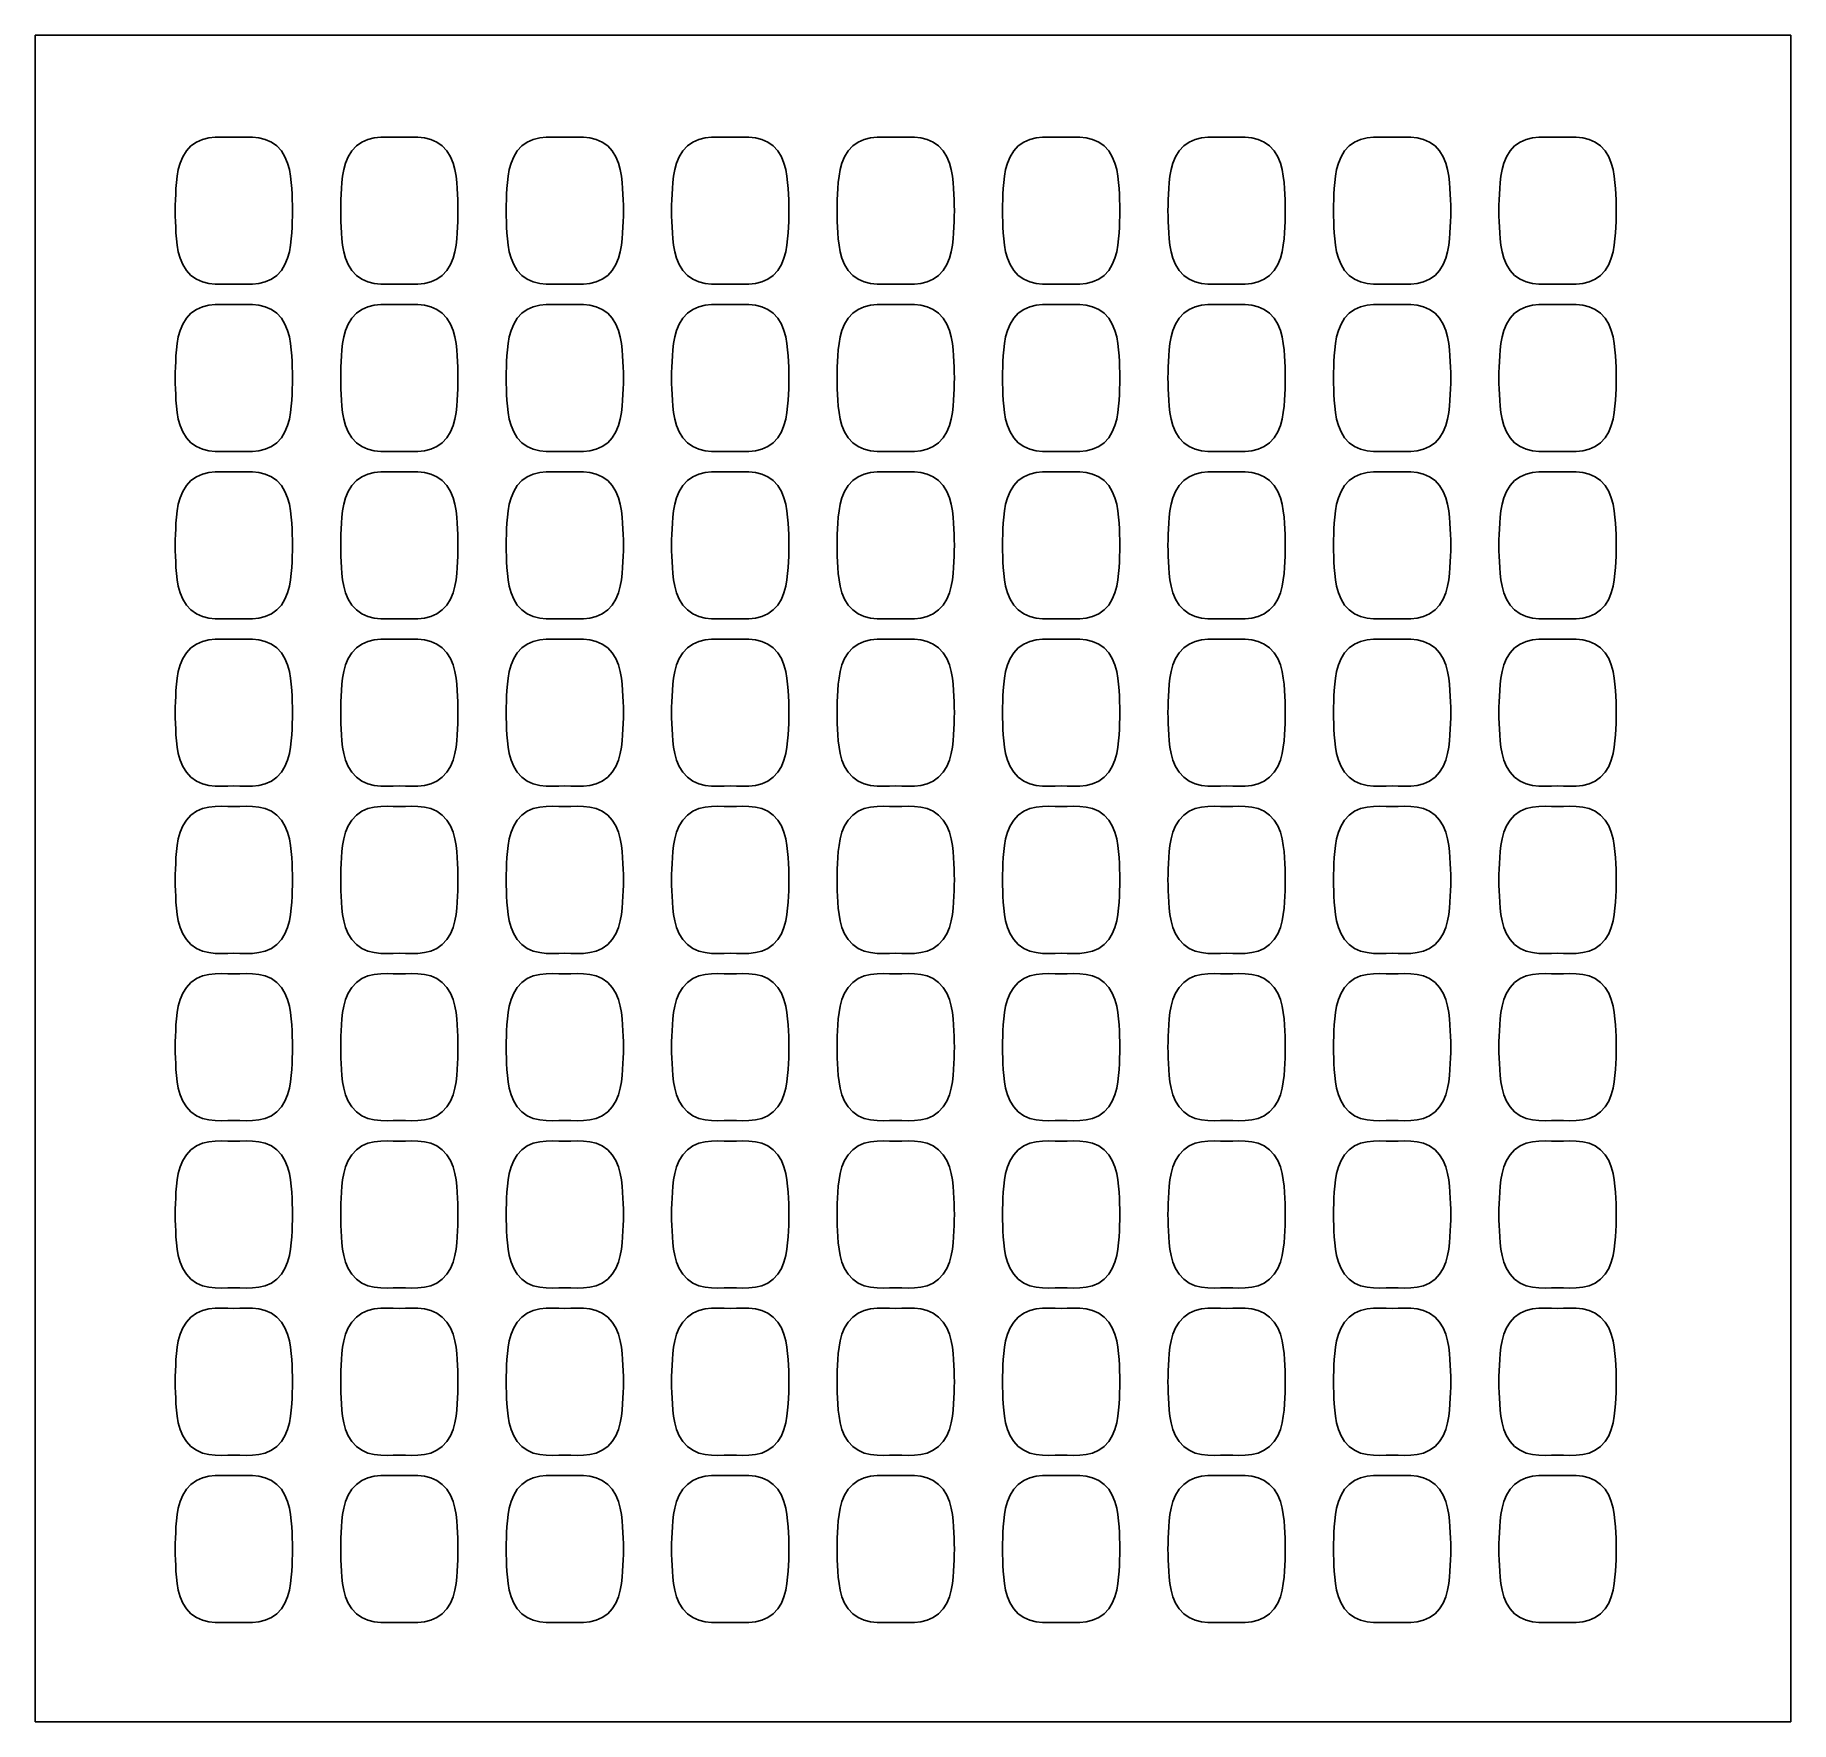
# Model space of a CAD drawing. Extents: x 0 to 108, y 0 to 104.
import ezdxf

# ---------------------------------------------------------------- set-up
doc = ezdxf.new("R2010")
doc.units = 0

msp = doc.modelspace()

# ---------------------------------------------------------------- linework, layer by layer
at = {"layer": 'Layer 1'}
for p, q in [((0, 103.576), (107.809, 103.576)), ((0, 0.000526), (0, 103.576)), ((107.809, 103.576), (107.809, 0.000526)), ((9.900882, 97.005005), (10.271157, 97.168976)), ((10.271157, 97.168976), (10.662317, 97.264367)), ((10.662317, 97.264367), (11.058274, 97.305571)), ((11.058274, 97.305571), (11.448587, 97.312909)), ((11.448587, 97.312909), (11.829304, 97.3067)), ((11.829304, 97.3067), (12.203248, 97.302749)), ((12.203248, 97.302749), (12.577192, 97.3067)), ((12.577192, 97.3067), (12.957909, 97.312909)), ((12.957909, 97.312909), (13.348222, 97.305571)), ((13.348222, 97.305571), (13.744179, 97.264367)), ((13.744179, 97.264367), (14.135339, 97.168976)), ((14.135339, 97.168976), (14.505614, 97.005005)), ((20.060882, 97.005005), (20.431157, 97.168976)), ((20.431157, 97.168976), (20.822317, 97.264367)), ((20.822317, 97.264367), (21.218274, 97.305571)), ((21.218274, 97.305571), (21.608587, 97.312909)), ((21.608587, 97.312909), (21.989304, 97.3067)), ((21.989304, 97.3067), (22.363248, 97.302749)), ((22.363248, 97.302749), (22.737192, 97.3067)), ((22.737192, 97.3067), (23.117909, 97.312909)), ((23.117909, 97.312909), (23.508222, 97.305571)), ((23.508222, 97.305571), (23.904179, 97.264367)), ((23.904179, 97.264367), (24.295339, 97.168976)), ((24.295339, 97.168976), (24.665614, 97.005005)), ((30.220882, 97.005005), (30.591157, 97.168976)), ((30.591157, 97.168976), (30.982317, 97.264367)), ((30.982317, 97.264367), (31.378274, 97.305571)), ((31.378274, 97.305571), (31.768587, 97.312909)), ((31.768587, 97.312909), (32.149304, 97.3067)), ((32.149304, 97.3067), (32.523248, 97.302749)), ((32.523248, 97.302749), (32.897192, 97.3067)), ((32.897192, 97.3067), (33.277909, 97.312909)), ((33.277909, 97.312909), (33.668222, 97.305571)), ((33.668222, 97.305571), (34.064179, 97.264367)), ((34.064179, 97.264367), (34.455339, 97.168976)), ((34.455339, 97.168976), (34.825614, 97.005005)), ((40.380882, 97.005005), (40.751157, 97.168976)), ((40.751157, 97.168976), (41.142317, 97.264367)), ((41.142317, 97.264367), (41.538274, 97.305571)), ((41.538274, 97.305571), (41.928587, 97.312909)), ((41.928587, 97.312909), (42.309304, 97.3067)), ((42.309304, 97.3067), (42.683248, 97.302749)), ((42.683248, 97.302749), (43.057192, 97.3067)), ((43.057192, 97.3067), (43.437909, 97.312909)), ((43.437909, 97.312909), (43.828222, 97.305571)), ((43.828222, 97.305571), (44.224179, 97.264367)), ((44.224179, 97.264367), (44.615339, 97.168976)), ((44.615339, 97.168976), (44.985614, 97.005005)), ((50.540882, 97.005005), (50.911157, 97.168976)), ((50.911157, 97.168976), (51.302317, 97.264367)), ((51.302317, 97.264367), (51.698274, 97.305571)), ((51.698274, 97.305571), (52.088587, 97.312909)), ((52.088587, 97.312909), (52.469304, 97.3067)), ((52.469304, 97.3067), (52.843248, 97.302749)), ((52.843248, 97.302749), (53.217192, 97.3067)), ((53.217192, 97.3067), (53.597909, 97.312909)), ((53.597909, 97.312909), (53.988222, 97.305571)), ((53.988222, 97.305571), (54.384179, 97.264367)), ((54.384179, 97.264367), (54.775339, 97.168976)), ((54.775339, 97.168976), (55.145614, 97.005005)), ((60.700882, 97.005005), (61.071157, 97.168976)), ((61.071157, 97.168976), (61.462317, 97.264367)), ((61.462317, 97.264367), (61.858274, 97.305571)), ((61.858274, 97.305571), (62.248587, 97.312909)), ((62.248587, 97.312909), (62.629304, 97.3067)), ((62.629304, 97.3067), (63.003248, 97.302749)), ((63.003248, 97.302749), (63.377192, 97.3067)), ((63.377192, 97.3067), (63.757909, 97.312909)), ((63.757909, 97.312909), (64.148222, 97.305571)), ((64.148222, 97.305571), (64.544179, 97.264367)), ((64.544179, 97.264367), (64.935339, 97.168976)), ((64.935339, 97.168976), (65.305614, 97.005005)), ((70.860882, 97.005005), (71.231157, 97.168976)), ((71.231157, 97.168976), (71.622317, 97.264367)), ((71.622317, 97.264367), (72.018274, 97.305571)), ((72.018274, 97.305571), (72.408587, 97.312909)), ((72.408587, 97.312909), (72.789304, 97.3067)), ((72.789304, 97.3067), (73.163248, 97.302749)), ((73.163248, 97.302749), (73.537192, 97.3067)), ((73.537192, 97.3067), (73.917909, 97.312909)), ((73.917909, 97.312909), (74.308222, 97.305571)), ((74.308222, 97.305571), (74.704179, 97.264367)), ((74.704179, 97.264367), (75.095339, 97.168976)), ((75.095339, 97.168976), (75.465614, 97.005005)), ((81.020882, 97.005005), (81.391157, 97.168976)), ((81.391157, 97.168976), (81.782317, 97.264367)), ((81.782317, 97.264367), (82.178274, 97.305571)), ((82.178274, 97.305571), (82.568587, 97.312909)), ((82.568587, 97.312909), (82.949304, 97.3067)), ((82.949304, 97.3067), (83.323248, 97.302749)), ((83.323248, 97.302749), (83.697192, 97.3067)), ((83.697192, 97.3067), (84.077909, 97.312909)), ((84.077909, 97.312909), (84.468222, 97.305571)), ((84.468222, 97.305571), (84.864179, 97.264367)), ((84.864179, 97.264367), (85.255339, 97.168976)), ((85.255339, 97.168976), (85.625614, 97.005005)), ((91.180882, 97.005005), (91.551157, 97.168976)), ((91.551157, 97.168976), (91.942317, 97.264367)), ((91.942317, 97.264367), (92.338274, 97.305571)), ((92.338274, 97.305571), (92.728587, 97.312909)), ((92.728587, 97.312909), (93.109304, 97.3067)), ((93.109304, 97.3067), (93.483248, 97.302749)), ((93.483248, 97.302749), (93.857192, 97.3067)), ((93.857192, 97.3067), (94.237909, 97.312909)), ((94.237909, 97.312909), (94.628222, 97.305571)), ((94.628222, 97.305571), (95.024179, 97.264367)), ((95.024179, 97.264367), (95.415339, 97.168976)), ((95.415339, 97.168976), (95.785614, 97.005005)), ((8.903227, 95.718074), (9.065505, 96.107258)), ((9.065505, 96.107258), (9.287049, 96.463704)), ((9.287049, 96.463704), (9.568142, 96.767939)), ((9.568142, 96.767939), (9.900882, 97.005005)), ((14.505614, 97.005005), (14.838354, 96.767939)), ((14.838354, 96.767939), (15.119447, 96.463704)), ((15.119447, 96.463704), (15.340991, 96.107258)), ((15.340991, 96.107258), (15.503269, 95.718074)), ((19.063227, 95.718074), (19.225505, 96.107258)), ((19.225505, 96.107258), (19.447049, 96.463704)), ((19.447049, 96.463704), (19.728142, 96.767939)), ((19.728142, 96.767939), (20.060882, 97.005005)), ((24.665614, 97.005005), (24.998354, 96.767939)), ((24.998354, 96.767939), (25.279447, 96.463704)), ((25.279447, 96.463704), (25.500991, 96.107258)), ((25.500991, 96.107258), (25.663269, 95.718074)), ((29.223227, 95.718074), (29.385505, 96.107258)), ((29.385505, 96.107258), (29.607049, 96.463704)), ((29.607049, 96.463704), (29.888142, 96.767939)), ((29.888142, 96.767939), (30.220882, 97.005005)), ((34.825614, 97.005005), (35.158354, 96.767939)), ((35.158354, 96.767939), (35.439447, 96.463704)), ((35.439447, 96.463704), (35.660991, 96.107258)), ((35.660991, 96.107258), (35.823269, 95.718074)), ((39.383227, 95.718074), (39.545505, 96.107258)), ((39.545505, 96.107258), (39.767049, 96.463704)), ((39.767049, 96.463704), (40.048142, 96.767939)), ((40.048142, 96.767939), (40.380882, 97.005005)), ((44.985614, 97.005005), (45.318354, 96.767939)), ((45.318354, 96.767939), (45.599447, 96.463704)), ((45.599447, 96.463704), (45.820991, 96.107258)), ((45.820991, 96.107258), (45.983269, 95.718074)), ((49.543227, 95.718074), (49.705505, 96.107258)), ((49.705505, 96.107258), (49.927049, 96.463704)), ((49.927049, 96.463704), (50.208142, 96.767939)), ((50.208142, 96.767939), (50.540882, 97.005005)), ((55.145614, 97.005005), (55.478354, 96.767939)), ((55.478354, 96.767939), (55.759447, 96.463704)), ((55.759447, 96.463704), (55.980991, 96.107258)), ((55.980991, 96.107258), (56.143269, 95.718074)), ((59.703227, 95.718074), (59.865505, 96.107258)), ((59.865505, 96.107258), (60.087049, 96.463704)), ((60.087049, 96.463704), (60.368142, 96.767939)), ((60.368142, 96.767939), (60.700882, 97.005005)), ((65.305614, 97.005005), (65.638354, 96.767939)), ((65.638354, 96.767939), (65.919447, 96.463704)), ((65.919447, 96.463704), (66.140991, 96.107258)), ((66.140991, 96.107258), (66.303269, 95.718074)), ((69.863227, 95.718074), (70.025505, 96.107258)), ((70.025505, 96.107258), (70.247049, 96.463704)), ((70.247049, 96.463704), (70.528142, 96.767939)), ((70.528142, 96.767939), (70.860882, 97.005005)), ((75.465614, 97.005005), (75.798354, 96.767939)), ((75.798354, 96.767939), (76.079447, 96.463704)), ((76.079447, 96.463704), (76.300991, 96.107258)), ((76.300991, 96.107258), (76.463269, 95.718074)), ((80.023227, 95.718074), (80.185505, 96.107258)), ((80.185505, 96.107258), (80.407049, 96.463704)), ((80.407049, 96.463704), (80.688142, 96.767939)), ((80.688142, 96.767939), (81.020882, 97.005005)), ((85.625614, 97.005005), (85.958354, 96.767939)), ((85.958354, 96.767939), (86.239447, 96.463704)), ((86.239447, 96.463704), (86.460991, 96.107258)), ((86.460991, 96.107258), (86.623269, 95.718074)), ((90.183227, 95.718074), (90.345505, 96.107258)), ((90.345505, 96.107258), (90.567049, 96.463704)), ((90.567049, 96.463704), (90.848142, 96.767939)), ((90.848142, 96.767939), (91.180882, 97.005005)), ((95.785614, 97.005005), (96.118354, 96.767939)), ((96.118354, 96.767939), (96.399447, 96.463704)), ((96.399447, 96.463704), (96.620991, 96.107258)), ((96.620991, 96.107258), (96.783269, 95.718074)), ((8.67886, 94.529919), (8.722605, 94.916281)), ((8.722605, 94.916281), (8.792878, 95.315625)), ((8.792878, 95.315625), (8.903227, 95.718074)), ((15.503269, 95.718074), (15.613618, 95.315625)), ((15.613618, 95.315625), (15.683891, 94.916281)), ((15.683891, 94.916281), (15.727636, 94.529919)), ((18.83886, 94.529919), (18.882605, 94.916281)), ((18.882605, 94.916281), (18.952878, 95.315625)), ((18.952878, 95.315625), (19.063227, 95.718074)), ((25.663269, 95.718074), (25.773618, 95.315625)), ((25.773618, 95.315625), (25.843891, 94.916281)), ((25.843891, 94.916281), (25.887636, 94.529919)), ((28.99886, 94.529919), (29.042605, 94.916281)), ((29.042605, 94.916281), (29.112878, 95.315625)), ((29.112878, 95.315625), (29.223227, 95.718074)), ((35.823269, 95.718074), (35.933618, 95.315625)), ((35.933618, 95.315625), (36.003891, 94.916281)), ((36.003891, 94.916281), (36.047636, 94.529919)), ((39.15886, 94.529919), (39.202605, 94.916281)), ((39.202605, 94.916281), (39.272878, 95.315625)), ((39.272878, 95.315625), (39.383227, 95.718074)), ((45.983269, 95.718074), (46.093618, 95.315625)), ((46.093618, 95.315625), (46.163891, 94.916281)), ((46.163891, 94.916281), (46.207636, 94.529919)), ((49.31886, 94.529919), (49.362605, 94.916281)), ((49.362605, 94.916281), (49.432878, 95.315625)), ((49.432878, 95.315625), (49.543227, 95.718074)), ((56.143269, 95.718074), (56.253618, 95.315625)), ((56.253618, 95.315625), (56.323891, 94.916281)), ((56.323891, 94.916281), (56.367636, 94.529919)), ((59.47886, 94.529919), (59.522605, 94.916281)), ((59.522605, 94.916281), (59.592878, 95.315625)), ((59.592878, 95.315625), (59.703227, 95.718074)), ((66.303269, 95.718074), (66.413618, 95.315625)), ((66.413618, 95.315625), (66.483891, 94.916281)), ((66.483891, 94.916281), (66.527636, 94.529919)), ((69.63886, 94.529919), (69.682605, 94.916281)), ((69.682605, 94.916281), (69.752878, 95.315625)), ((69.752878, 95.315625), (69.863227, 95.718074)), ((76.463269, 95.718074), (76.573618, 95.315625)), ((76.573618, 95.315625), (76.643891, 94.916281)), ((76.643891, 94.916281), (76.687636, 94.529919)), ((79.79886, 94.529919), (79.842605, 94.916281)), ((79.842605, 94.916281), (79.912878, 95.315625)), ((79.912878, 95.315625), (80.023227, 95.718074)), ((86.623269, 95.718074), (86.733618, 95.315625)), ((86.733618, 95.315625), (86.803891, 94.916281)), ((86.803891, 94.916281), (86.847636, 94.529919)), ((89.95886, 94.529919), (90.002605, 94.916281)), ((90.002605, 94.916281), (90.072878, 95.315625)), ((90.072878, 95.315625), (90.183227, 95.718074)), ((96.783269, 95.718074), (96.893618, 95.315625)), ((96.893618, 95.315625), (96.963891, 94.916281)), ((96.963891, 94.916281), (97.007636, 94.529919)), ((8.615642, 93.462837), (8.6306, 93.805455)), ((8.6306, 93.805455), (8.650638, 94.159926)), ((8.650638, 94.159926), (8.67886, 94.529919)), ((15.727636, 94.529919), (15.755858, 94.159926)), ((15.755858, 94.159926), (15.775896, 93.805455)), ((15.775896, 93.805455), (15.790853, 93.462837)), ((18.775642, 93.462837), (18.7906, 93.805455)), ((18.7906, 93.805455), (18.810638, 94.159926)), ((18.810638, 94.159926), (18.83886, 94.529919)), ((25.887636, 94.529919), (25.915858, 94.159926)), ((25.915858, 94.159926), (25.935896, 93.805455)), ((25.935896, 93.805455), (25.950853, 93.462837)), ((28.935642, 93.462837), (28.9506, 93.805455)), ((28.9506, 93.805455), (28.970638, 94.159926)), ((28.970638, 94.159926), (28.99886, 94.529919)), ((36.047636, 94.529919), (36.075858, 94.159926)), ((36.075858, 94.159926), (36.095896, 93.805455)), ((36.095896, 93.805455), (36.110853, 93.462837)), ((39.095642, 93.462837), (39.1106, 93.805455)), ((39.1106, 93.805455), (39.130638, 94.159926)), ((39.130638, 94.159926), (39.15886, 94.529919)), ((46.207636, 94.529919), (46.235858, 94.159926)), ((46.235858, 94.159926), (46.255896, 93.805455)), ((46.255896, 93.805455), (46.270853, 93.462837)), ((49.255642, 93.462837), (49.2706, 93.805455)), ((49.2706, 93.805455), (49.290638, 94.159926)), ((49.290638, 94.159926), (49.31886, 94.529919)), ((56.367636, 94.529919), (56.395858, 94.159926)), ((56.395858, 94.159926), (56.415896, 93.805455)), ((56.415896, 93.805455), (56.430853, 93.462837)), ((59.415642, 93.462837), (59.4306, 93.805455)), ((59.4306, 93.805455), (59.450638, 94.159926)), ((59.450638, 94.159926), (59.47886, 94.529919)), ((66.527636, 94.529919), (66.555858, 94.159926)), ((66.555858, 94.159926), (66.575896, 93.805455)), ((66.575896, 93.805455), (66.590853, 93.462837)), ((69.575642, 93.462837), (69.5906, 93.805455)), ((69.5906, 93.805455), (69.610638, 94.159926)), ((69.610638, 94.159926), (69.63886, 94.529919)), ((76.687636, 94.529919), (76.715858, 94.159926)), ((76.715858, 94.159926), (76.735896, 93.805455)), ((76.735896, 93.805455), (76.750853, 93.462837)), ((79.735642, 93.462837), (79.7506, 93.805455)), ((79.7506, 93.805455), (79.770638, 94.159926)), ((79.770638, 94.159926), (79.79886, 94.529919)), ((86.847636, 94.529919), (86.875858, 94.159926)), ((86.875858, 94.159926), (86.895896, 93.805455)), ((86.895896, 93.805455), (86.910853, 93.462837)), ((89.895642, 93.462837), (89.9106, 93.805455)), ((89.9106, 93.805455), (89.930638, 94.159926)), ((89.930638, 94.159926), (89.95886, 94.529919)), ((97.007636, 94.529919), (97.035858, 94.159926)), ((97.035858, 94.159926), (97.055896, 93.805455)), ((97.055896, 93.805455), (97.070853, 93.462837)), ((8.602096, 92.7951), (8.605765, 93.127275)), ((8.605765, 92.462925), (8.602096, 92.7951)), ((8.605765, 93.127275), (8.615642, 93.462837)), ((15.790853, 93.462837), (15.800731, 93.127275)), ((15.800731, 93.127275), (15.8044, 92.7951)), ((15.8044, 92.7951), (15.800731, 92.462925)), ((18.762096, 92.7951), (18.765765, 93.127275)), ((18.765765, 92.462925), (18.762096, 92.7951)), ((18.765765, 93.127275), (18.775642, 93.462837)), ((25.950853, 93.462837), (25.960731, 93.127275)), ((25.960731, 93.127275), (25.9644, 92.7951)), ((25.9644, 92.7951), (25.960731, 92.462925)), ((28.922096, 92.7951), (28.925765, 93.127275)), ((28.925765, 92.462925), (28.922096, 92.7951)), ((28.925765, 93.127275), (28.935642, 93.462837)), ((36.110853, 93.462837), (36.120731, 93.127275)), ((36.120731, 93.127275), (36.1244, 92.7951)), ((36.1244, 92.7951), (36.120731, 92.462925)), ((39.082096, 92.7951), (39.085765, 93.127275)), ((39.085765, 92.462925), (39.082096, 92.7951)), ((39.085765, 93.127275), (39.095642, 93.462837)), ((46.270853, 93.462837), (46.280731, 93.127275)), ((46.280731, 93.127275), (46.2844, 92.7951)), ((46.2844, 92.7951), (46.280731, 92.462925)), ((49.242096, 92.7951), (49.245765, 93.127275)), ((49.245765, 92.462925), (49.242096, 92.7951)), ((49.245765, 93.127275), (49.255642, 93.462837)), ((56.430853, 93.462837), (56.440731, 93.127275)), ((56.440731, 93.127275), (56.4444, 92.7951)), ((56.4444, 92.7951), (56.440731, 92.462925)), ((59.402096, 92.7951), (59.405765, 93.127275)), ((59.405765, 92.462925), (59.402096, 92.7951)), ((59.405765, 93.127275), (59.415642, 93.462837)), ((66.590853, 93.462837), (66.600731, 93.127275)), ((66.600731, 93.127275), (66.6044, 92.7951)), ((66.6044, 92.7951), (66.600731, 92.462925)), ((69.562096, 92.7951), (69.565765, 93.127275)), ((69.565765, 92.462925), (69.562096, 92.7951)), ((69.565765, 93.127275), (69.575642, 93.462837)), ((76.750853, 93.462837), (76.760731, 93.127275)), ((76.760731, 93.127275), (76.7644, 92.7951)), ((76.7644, 92.7951), (76.760731, 92.462925)), ((79.722096, 92.7951), (79.725765, 93.127275)), ((79.725765, 92.462925), (79.722096, 92.7951)), ((79.725765, 93.127275), (79.735642, 93.462837)), ((86.910853, 93.462837), (86.920731, 93.127275)), ((86.920731, 93.127275), (86.9244, 92.7951)), ((86.9244, 92.7951), (86.920731, 92.462925)), ((89.882096, 92.7951), (89.885765, 93.127275)), ((89.885765, 92.462925), (89.882096, 92.7951)), ((89.885765, 93.127275), (89.895642, 93.462837)), ((97.070853, 93.462837), (97.080731, 93.127275)), ((97.080731, 93.127275), (97.0844, 92.7951)), ((97.0844, 92.7951), (97.080731, 92.462925)), ((8.615642, 92.127363), (8.605765, 92.462925)), ((8.6306, 91.784745), (8.615642, 92.127363)), ((8.650638, 91.430274), (8.6306, 91.784745)), ((15.775896, 91.784745), (15.755858, 91.430274)), ((15.790853, 92.127363), (15.775896, 91.784745)), ((15.800731, 92.462925), (15.790853, 92.127363)), ((18.775642, 92.127363), (18.765765, 92.462925)), ((18.7906, 91.784745), (18.775642, 92.127363)), ((18.810638, 91.430274), (18.7906, 91.784745)), ((25.935896, 91.784745), (25.915858, 91.430274)), ((25.950853, 92.127363), (25.935896, 91.784745)), ((25.960731, 92.462925), (25.950853, 92.127363)), ((28.935642, 92.127363), (28.925765, 92.462925)), ((28.9506, 91.784745), (28.935642, 92.127363)), ((28.970638, 91.430274), (28.9506, 91.784745)), ((36.095896, 91.784745), (36.075858, 91.430274)), ((36.110853, 92.127363), (36.095896, 91.784745)), ((36.120731, 92.462925), (36.110853, 92.127363)), ((39.095642, 92.127363), (39.085765, 92.462925)), ((39.1106, 91.784745), (39.095642, 92.127363)), ((39.130638, 91.430274), (39.1106, 91.784745)), ((46.255896, 91.784745), (46.235858, 91.430274)), ((46.270853, 92.127363), (46.255896, 91.784745)), ((46.280731, 92.462925), (46.270853, 92.127363)), ((49.255642, 92.127363), (49.245765, 92.462925)), ((49.2706, 91.784745), (49.255642, 92.127363)), ((49.290638, 91.430274), (49.2706, 91.784745)), ((56.415896, 91.784745), (56.395858, 91.430274)), ((56.430853, 92.127363), (56.415896, 91.784745)), ((56.440731, 92.462925), (56.430853, 92.127363)), ((59.415642, 92.127363), (59.405765, 92.462925)), ((59.4306, 91.784745), (59.415642, 92.127363)), ((59.450638, 91.430274), (59.4306, 91.784745)), ((66.575896, 91.784745), (66.555858, 91.430274)), ((66.590853, 92.127363), (66.575896, 91.784745)), ((66.600731, 92.462925), (66.590853, 92.127363)), ((69.575642, 92.127363), (69.565765, 92.462925)), ((69.5906, 91.784745), (69.575642, 92.127363)), ((69.610638, 91.430274), (69.5906, 91.784745)), ((76.735896, 91.784745), (76.715858, 91.430274)), ((76.750853, 92.127363), (76.735896, 91.784745)), ((76.760731, 92.462925), (76.750853, 92.127363)), ((79.735642, 92.127363), (79.725765, 92.462925)), ((79.7506, 91.784745), (79.735642, 92.127363)), ((79.770638, 91.430274), (79.7506, 91.784745)), ((86.895896, 91.784745), (86.875858, 91.430274)), ((86.910853, 92.127363), (86.895896, 91.784745)), ((86.920731, 92.462925), (86.910853, 92.127363)), ((89.895642, 92.127363), (89.885765, 92.462925)), ((89.9106, 91.784745), (89.895642, 92.127363)), ((89.930638, 91.430274), (89.9106, 91.784745)), ((97.055896, 91.784745), (97.035858, 91.430274)), ((97.070853, 92.127363), (97.055896, 91.784745)), ((97.080731, 92.462925), (97.070853, 92.127363)), ((8.67886, 91.060281), (8.650638, 91.430274)), ((8.722605, 90.673919), (8.67886, 91.060281)), ((8.792878, 90.274575), (8.722605, 90.673919)), ((15.683891, 90.673919), (15.613618, 90.274575)), ((15.727636, 91.060281), (15.683891, 90.673919)), ((15.755858, 91.430274), (15.727636, 91.060281)), ((18.83886, 91.060281), (18.810638, 91.430274)), ((18.882605, 90.673919), (18.83886, 91.060281)), ((18.952878, 90.274575), (18.882605, 90.673919)), ((25.843891, 90.673919), (25.773618, 90.274575)), ((25.887636, 91.060281), (25.843891, 90.673919)), ((25.915858, 91.430274), (25.887636, 91.060281)), ((28.99886, 91.060281), (28.970638, 91.430274)), ((29.042605, 90.673919), (28.99886, 91.060281)), ((29.112878, 90.274575), (29.042605, 90.673919)), ((36.003891, 90.673919), (35.933618, 90.274575)), ((36.047636, 91.060281), (36.003891, 90.673919)), ((36.075858, 91.430274), (36.047636, 91.060281)), ((39.15886, 91.060281), (39.130638, 91.430274)), ((39.202605, 90.673919), (39.15886, 91.060281)), ((39.272878, 90.274575), (39.202605, 90.673919)), ((46.163891, 90.673919), (46.093618, 90.274575)), ((46.207636, 91.060281), (46.163891, 90.673919)), ((46.235858, 91.430274), (46.207636, 91.060281)), ((49.31886, 91.060281), (49.290638, 91.430274)), ((49.362605, 90.673919), (49.31886, 91.060281)), ((49.432878, 90.274575), (49.362605, 90.673919)), ((56.323891, 90.673919), (56.253618, 90.274575)), ((56.367636, 91.060281), (56.323891, 90.673919)), ((56.395858, 91.430274), (56.367636, 91.060281)), ((59.47886, 91.060281), (59.450638, 91.430274)), ((59.522605, 90.673919), (59.47886, 91.060281)), ((59.592878, 90.274575), (59.522605, 90.673919)), ((66.483891, 90.673919), (66.413618, 90.274575)), ((66.527636, 91.060281), (66.483891, 90.673919)), ((66.555858, 91.430274), (66.527636, 91.060281)), ((69.63886, 91.060281), (69.610638, 91.430274)), ((69.682605, 90.673919), (69.63886, 91.060281)), ((69.752878, 90.274575), (69.682605, 90.673919)), ((76.643891, 90.673919), (76.573618, 90.274575)), ((76.687636, 91.060281), (76.643891, 90.673919)), ((76.715858, 91.430274), (76.687636, 91.060281)), ((79.79886, 91.060281), (79.770638, 91.430274)), ((79.842605, 90.673919), (79.79886, 91.060281)), ((79.912878, 90.274575), (79.842605, 90.673919)), ((86.803891, 90.673919), (86.733618, 90.274575)), ((86.847636, 91.060281), (86.803891, 90.673919)), ((86.875858, 91.430274), (86.847636, 91.060281)), ((89.95886, 91.060281), (89.930638, 91.430274)), ((90.002605, 90.673919), (89.95886, 91.060281)), ((90.072878, 90.274575), (90.002605, 90.673919)), ((96.963891, 90.673919), (96.893618, 90.274575)), ((97.007636, 91.060281), (96.963891, 90.673919)), ((97.035858, 91.430274), (97.007636, 91.060281)), ((8.903227, 89.872126), (8.792878, 90.274575)), ((9.065505, 89.482942), (8.903227, 89.872126)), ((9.287049, 89.126496), (9.065505, 89.482942)), ((15.340991, 89.482942), (15.119447, 89.126496)), ((15.503269, 89.872126), (15.340991, 89.482942)), ((15.613618, 90.274575), (15.503269, 89.872126)), ((19.063227, 89.872126), (18.952878, 90.274575)), ((19.225505, 89.482942), (19.063227, 89.872126)), ((19.447049, 89.126496), (19.225505, 89.482942)), ((25.500991, 89.482942), (25.279447, 89.126496)), ((25.663269, 89.872126), (25.500991, 89.482942)), ((25.773618, 90.274575), (25.663269, 89.872126)), ((29.223227, 89.872126), (29.112878, 90.274575)), ((29.385505, 89.482942), (29.223227, 89.872126)), ((29.607049, 89.126496), (29.385505, 89.482942)), ((35.660991, 89.482942), (35.439447, 89.126496)), ((35.823269, 89.872126), (35.660991, 89.482942)), ((35.933618, 90.274575), (35.823269, 89.872126)), ((39.383227, 89.872126), (39.272878, 90.274575)), ((39.545505, 89.482942), (39.383227, 89.872126)), ((39.767049, 89.126496), (39.545505, 89.482942)), ((45.820991, 89.482942), (45.599447, 89.126496)), ((45.983269, 89.872126), (45.820991, 89.482942)), ((46.093618, 90.274575), (45.983269, 89.872126)), ((49.543227, 89.872126), (49.432878, 90.274575)), ((49.705505, 89.482942), (49.543227, 89.872126)), ((49.927049, 89.126496), (49.705505, 89.482942)), ((55.980991, 89.482942), (55.759447, 89.126496)), ((56.143269, 89.872126), (55.980991, 89.482942)), ((56.253618, 90.274575), (56.143269, 89.872126)), ((59.703227, 89.872126), (59.592878, 90.274575)), ((59.865505, 89.482942), (59.703227, 89.872126)), ((60.087049, 89.126496), (59.865505, 89.482942)), ((66.140991, 89.482942), (65.919447, 89.126496)), ((66.303269, 89.872126), (66.140991, 89.482942)), ((66.413618, 90.274575), (66.303269, 89.872126)), ((69.863227, 89.872126), (69.752878, 90.274575)), ((70.025505, 89.482942), (69.863227, 89.872126)), ((70.247049, 89.126496), (70.025505, 89.482942)), ((76.300991, 89.482942), (76.079447, 89.126496)), ((76.463269, 89.872126), (76.300991, 89.482942)), ((76.573618, 90.274575), (76.463269, 89.872126)), ((80.023227, 89.872126), (79.912878, 90.274575)), ((80.185505, 89.482942), (80.023227, 89.872126)), ((80.407049, 89.126496), (80.185505, 89.482942)), ((86.460991, 89.482942), (86.239447, 89.126496)), ((86.623269, 89.872126), (86.460991, 89.482942)), ((86.733618, 90.274575), (86.623269, 89.872126)), ((90.183227, 89.872126), (90.072878, 90.274575)), ((90.345505, 89.482942), (90.183227, 89.872126)), ((90.567049, 89.126496), (90.345505, 89.482942)), ((96.620991, 89.482942), (96.399447, 89.126496)), ((96.783269, 89.872126), (96.620991, 89.482942)), ((96.893618, 90.274575), (96.783269, 89.872126)), ((9.568142, 88.822261), (9.287049, 89.126496)), ((9.900882, 88.585195), (9.568142, 88.822261)), ((10.271157, 88.421224), (9.900882, 88.585195)), ((10.662317, 88.325833), (10.271157, 88.421224)), ((14.135339, 88.421224), (13.744179, 88.325833)), ((14.505614, 88.585195), (14.135339, 88.421224)), ((14.838354, 88.822261), (14.505614, 88.585195)), ((15.119447, 89.126496), (14.838354, 88.822261)), ((19.728142, 88.822261), (19.447049, 89.126496)), ((20.060882, 88.585195), (19.728142, 88.822261)), ((20.431157, 88.421224), (20.060882, 88.585195)), ((20.822317, 88.325833), (20.431157, 88.421224)), ((24.295339, 88.421224), (23.904179, 88.325833)), ((24.665614, 88.585195), (24.295339, 88.421224)), ((24.998354, 88.822261), (24.665614, 88.585195)), ((25.279447, 89.126496), (24.998354, 88.822261)), ((29.888142, 88.822261), (29.607049, 89.126496)), ((30.220882, 88.585195), (29.888142, 88.822261)), ((30.591157, 88.421224), (30.220882, 88.585195)), ((30.982317, 88.325833), (30.591157, 88.421224)), ((34.455339, 88.421224), (34.064179, 88.325833)), ((34.825614, 88.585195), (34.455339, 88.421224)), ((35.158354, 88.822261), (34.825614, 88.585195)), ((35.439447, 89.126496), (35.158354, 88.822261)), ((40.048142, 88.822261), (39.767049, 89.126496)), ((40.380882, 88.585195), (40.048142, 88.822261)), ((40.751157, 88.421224), (40.380882, 88.585195)), ((41.142317, 88.325833), (40.751157, 88.421224)), ((44.615339, 88.421224), (44.224179, 88.325833)), ((44.985614, 88.585195), (44.615339, 88.421224)), ((45.318354, 88.822261), (44.985614, 88.585195)), ((45.599447, 89.126496), (45.318354, 88.822261)), ((50.208142, 88.822261), (49.927049, 89.126496)), ((50.540882, 88.585195), (50.208142, 88.822261)), ((50.911157, 88.421224), (50.540882, 88.585195)), ((51.302317, 88.325833), (50.911157, 88.421224)), ((54.775339, 88.421224), (54.384179, 88.325833)), ((55.145614, 88.585195), (54.775339, 88.421224)), ((55.478354, 88.822261), (55.145614, 88.585195)), ((55.759447, 89.126496), (55.478354, 88.822261)), ((60.368142, 88.822261), (60.087049, 89.126496)), ((60.700882, 88.585195), (60.368142, 88.822261)), ((61.071157, 88.421224), (60.700882, 88.585195)), ((61.462317, 88.325833), (61.071157, 88.421224)), ((64.935339, 88.421224), (64.544179, 88.325833)), ((65.305614, 88.585195), (64.935339, 88.421224)), ((65.638354, 88.822261), (65.305614, 88.585195)), ((65.919447, 89.126496), (65.638354, 88.822261)), ((70.528142, 88.822261), (70.247049, 89.126496)), ((70.860882, 88.585195), (70.528142, 88.822261)), ((71.231157, 88.421224), (70.860882, 88.585195)), ((71.622317, 88.325833), (71.231157, 88.421224)), ((75.095339, 88.421224), (74.704179, 88.325833)), ((75.465614, 88.585195), (75.095339, 88.421224)), ((75.798354, 88.822261), (75.465614, 88.585195)), ((76.079447, 89.126496), (75.798354, 88.822261)), ((80.688142, 88.822261), (80.407049, 89.126496)), ((81.020882, 88.585195), (80.688142, 88.822261)), ((81.391157, 88.421224), (81.020882, 88.585195)), ((81.782317, 88.325833), (81.391157, 88.421224)), ((85.255339, 88.421224), (84.864179, 88.325833)), ((85.625614, 88.585195), (85.255339, 88.421224)), ((85.958354, 88.822261), (85.625614, 88.585195)), ((86.239447, 89.126496), (85.958354, 88.822261)), ((90.848142, 88.822261), (90.567049, 89.126496)), ((91.180882, 88.585195), (90.848142, 88.822261)), ((91.551157, 88.421224), (91.180882, 88.585195)), ((91.942317, 88.325833), (91.551157, 88.421224)), ((95.415339, 88.421224), (95.024179, 88.325833)), ((95.785614, 88.585195), (95.415339, 88.421224)), ((96.118354, 88.822261), (95.785614, 88.585195)), ((96.399447, 89.126496), (96.118354, 88.822261)), ((11.058274, 88.284629), (10.662317, 88.325833)), ((11.448587, 88.277291), (11.058274, 88.284629)), ((11.829304, 88.2835), (11.448587, 88.277291)), ((12.203248, 88.287451), (11.829304, 88.2835)), ((12.577192, 88.2835), (12.203248, 88.287451)), ((12.957909, 88.277291), (12.577192, 88.2835)), ((13.348222, 88.284629), (12.957909, 88.277291)), ((13.744179, 88.325833), (13.348222, 88.284629)), ((21.218274, 88.284629), (20.822317, 88.325833)), ((21.608587, 88.277291), (21.218274, 88.284629)), ((21.989304, 88.2835), (21.608587, 88.277291)), ((22.363248, 88.287451), (21.989304, 88.2835)), ((22.737192, 88.2835), (22.363248, 88.287451)), ((23.117909, 88.277291), (22.737192, 88.2835)), ((23.508222, 88.284629), (23.117909, 88.277291)), ((23.904179, 88.325833), (23.508222, 88.284629)), ((31.378274, 88.284629), (30.982317, 88.325833)), ((31.768587, 88.277291), (31.378274, 88.284629)), ((32.149304, 88.2835), (31.768587, 88.277291)), ((32.523248, 88.287451), (32.149304, 88.2835)), ((32.897192, 88.2835), (32.523248, 88.287451)), ((33.277909, 88.277291), (32.897192, 88.2835)), ((33.668222, 88.284629), (33.277909, 88.277291)), ((34.064179, 88.325833), (33.668222, 88.284629)), ((41.538274, 88.284629), (41.142317, 88.325833)), ((41.928587, 88.277291), (41.538274, 88.284629)), ((42.309304, 88.2835), (41.928587, 88.277291)), ((42.683248, 88.287451), (42.309304, 88.2835)), ((43.057192, 88.2835), (42.683248, 88.287451)), ((43.437909, 88.277291), (43.057192, 88.2835)), ((43.828222, 88.284629), (43.437909, 88.277291)), ((44.224179, 88.325833), (43.828222, 88.284629)), ((51.698274, 88.284629), (51.302317, 88.325833)), ((52.088587, 88.277291), (51.698274, 88.284629)), ((52.469304, 88.2835), (52.088587, 88.277291)), ((52.843248, 88.287451), (52.469304, 88.2835)), ((53.217192, 88.2835), (52.843248, 88.287451)), ((53.597909, 88.277291), (53.217192, 88.2835)), ((53.988222, 88.284629), (53.597909, 88.277291)), ((54.384179, 88.325833), (53.988222, 88.284629)), ((61.858274, 88.284629), (61.462317, 88.325833)), ((62.248587, 88.277291), (61.858274, 88.284629)), ((62.629304, 88.2835), (62.248587, 88.277291)), ((63.003248, 88.287451), (62.629304, 88.2835)), ((63.377192, 88.2835), (63.003248, 88.287451)), ((63.757909, 88.277291), (63.377192, 88.2835)), ((64.148222, 88.284629), (63.757909, 88.277291)), ((64.544179, 88.325833), (64.148222, 88.284629)), ((72.018274, 88.284629), (71.622317, 88.325833)), ((72.408587, 88.277291), (72.018274, 88.284629)), ((72.789304, 88.2835), (72.408587, 88.277291)), ((73.163248, 88.287451), (72.789304, 88.2835)), ((73.537192, 88.2835), (73.163248, 88.287451)), ((73.917909, 88.277291), (73.537192, 88.2835)), ((74.308222, 88.284629), (73.917909, 88.277291)), ((74.704179, 88.325833), (74.308222, 88.284629)), ((82.178274, 88.284629), (81.782317, 88.325833)), ((82.568587, 88.277291), (82.178274, 88.284629)), ((82.949304, 88.2835), (82.568587, 88.277291)), ((83.323248, 88.287451), (82.949304, 88.2835)), ((83.697192, 88.2835), (83.323248, 88.287451)), ((84.077909, 88.277291), (83.697192, 88.2835)), ((84.468222, 88.284629), (84.077909, 88.277291)), ((84.864179, 88.325833), (84.468222, 88.284629)), ((92.338274, 88.284629), (91.942317, 88.325833)), ((92.728587, 88.277291), (92.338274, 88.284629)), ((93.109304, 88.2835), (92.728587, 88.277291)), ((93.483248, 88.287451), (93.109304, 88.2835)), ((93.857192, 88.2835), (93.483248, 88.287451)), ((94.237909, 88.277291), (93.857192, 88.2835)), ((94.628222, 88.284629), (94.237909, 88.277291)), ((95.024179, 88.325833), (94.628222, 88.284629)), ((9.287049, 86.190804), (9.568142, 86.495039)), ((9.568142, 86.495039), (9.900882, 86.732105)), ((9.900882, 86.732105), (10.271157, 86.896076)), ((10.271157, 86.896076), (10.662317, 86.991467)), ((10.662317, 86.991467), (11.058274, 87.032671)), ((11.058274, 87.032671), (11.448587, 87.040009)), ((11.448587, 87.040009), (11.829304, 87.0338)), ((11.829304, 87.0338), (12.203248, 87.029849)), ((12.203248, 87.029849), (12.577192, 87.0338)), ((12.577192, 87.0338), (12.957909, 87.040009)), ((12.957909, 87.040009), (13.348222, 87.032671)), ((13.348222, 87.032671), (13.744179, 86.991467)), ((13.744179, 86.991467), (14.135339, 86.896076)), ((14.135339, 86.896076), (14.505614, 86.732105)), ((14.505614, 86.732105), (14.838354, 86.495039)), ((14.838354, 86.495039), (15.119447, 86.190804)), ((19.447049, 86.190804), (19.728142, 86.495039)), ((19.728142, 86.495039), (20.060882, 86.732105)), ((20.060882, 86.732105), (20.431157, 86.896076)), ((20.431157, 86.896076), (20.822317, 86.991467)), ((20.822317, 86.991467), (21.218274, 87.032671)), ((21.218274, 87.032671), (21.608587, 87.040009)), ((21.608587, 87.040009), (21.989304, 87.0338)), ((21.989304, 87.0338), (22.363248, 87.029849)), ((22.363248, 87.029849), (22.737192, 87.0338)), ((22.737192, 87.0338), (23.117909, 87.040009)), ((23.117909, 87.040009), (23.508222, 87.032671)), ((23.508222, 87.032671), (23.904179, 86.991467)), ((23.904179, 86.991467), (24.295339, 86.896076)), ((24.295339, 86.896076), (24.665614, 86.732105)), ((24.665614, 86.732105), (24.998354, 86.495039)), ((24.998354, 86.495039), (25.279447, 86.190804)), ((29.607049, 86.190804), (29.888142, 86.495039)), ((29.888142, 86.495039), (30.220882, 86.732105)), ((30.220882, 86.732105), (30.591157, 86.896076)), ((30.591157, 86.896076), (30.982317, 86.991467)), ((30.982317, 86.991467), (31.378274, 87.032671)), ((31.378274, 87.032671), (31.768587, 87.040009)), ((31.768587, 87.040009), (32.149304, 87.0338)), ((32.149304, 87.0338), (32.523248, 87.029849)), ((32.523248, 87.029849), (32.897192, 87.0338)), ((32.897192, 87.0338), (33.277909, 87.040009)), ((33.277909, 87.040009), (33.668222, 87.032671)), ((33.668222, 87.032671), (34.064179, 86.991467)), ((34.064179, 86.991467), (34.455339, 86.896076)), ((34.455339, 86.896076), (34.825614, 86.732105)), ((34.825614, 86.732105), (35.158354, 86.495039)), ((35.158354, 86.495039), (35.439447, 86.190804)), ((39.767049, 86.190804), (40.048142, 86.495039)), ((40.048142, 86.495039), (40.380882, 86.732105)), ((40.380882, 86.732105), (40.751157, 86.896076)), ((40.751157, 86.896076), (41.142317, 86.991467)), ((41.142317, 86.991467), (41.538274, 87.032671)), ((41.538274, 87.032671), (41.928587, 87.040009)), ((41.928587, 87.040009), (42.309304, 87.0338)), ((42.309304, 87.0338), (42.683248, 87.029849)), ((42.683248, 87.029849), (43.057192, 87.0338)), ((43.057192, 87.0338), (43.437909, 87.040009)), ((43.437909, 87.040009), (43.828222, 87.032671)), ((43.828222, 87.032671), (44.224179, 86.991467)), ((44.224179, 86.991467), (44.615339, 86.896076)), ((44.615339, 86.896076), (44.985614, 86.732105)), ((44.985614, 86.732105), (45.318354, 86.495039)), ((45.318354, 86.495039), (45.599447, 86.190804)), ((49.927049, 86.190804), (50.208142, 86.495039)), ((50.208142, 86.495039), (50.540882, 86.732105)), ((50.540882, 86.732105), (50.911157, 86.896076)), ((50.911157, 86.896076), (51.302317, 86.991467)), ((51.302317, 86.991467), (51.698274, 87.032671)), ((51.698274, 87.032671), (52.088587, 87.040009)), ((52.088587, 87.040009), (52.469304, 87.0338)), ((52.469304, 87.0338), (52.843248, 87.029849)), ((52.843248, 87.029849), (53.217192, 87.0338)), ((53.217192, 87.0338), (53.597909, 87.040009)), ((53.597909, 87.040009), (53.988222, 87.032671)), ((53.988222, 87.032671), (54.384179, 86.991467)), ((54.384179, 86.991467), (54.775339, 86.896076)), ((54.775339, 86.896076), (55.145614, 86.732105)), ((55.145614, 86.732105), (55.478354, 86.495039)), ((55.478354, 86.495039), (55.759447, 86.190804)), ((60.087049, 86.190804), (60.368142, 86.495039)), ((60.368142, 86.495039), (60.700882, 86.732105)), ((60.700882, 86.732105), (61.071157, 86.896076)), ((61.071157, 86.896076), (61.462317, 86.991467)), ((61.462317, 86.991467), (61.858274, 87.032671)), ((61.858274, 87.032671), (62.248587, 87.040009)), ((62.248587, 87.040009), (62.629304, 87.0338)), ((62.629304, 87.0338), (63.003248, 87.029849)), ((63.003248, 87.029849), (63.377192, 87.0338)), ((63.377192, 87.0338), (63.757909, 87.040009)), ((63.757909, 87.040009), (64.148222, 87.032671)), ((64.148222, 87.032671), (64.544179, 86.991467)), ((64.544179, 86.991467), (64.935339, 86.896076)), ((64.935339, 86.896076), (65.305614, 86.732105)), ((65.305614, 86.732105), (65.638354, 86.495039)), ((65.638354, 86.495039), (65.919447, 86.190804)), ((70.247049, 86.190804), (70.528142, 86.495039)), ((70.528142, 86.495039), (70.860882, 86.732105)), ((70.860882, 86.732105), (71.231157, 86.896076)), ((71.231157, 86.896076), (71.622317, 86.991467)), ((71.622317, 86.991467), (72.018274, 87.032671)), ((72.018274, 87.032671), (72.408587, 87.040009)), ((72.408587, 87.040009), (72.789304, 87.0338)), ((72.789304, 87.0338), (73.163248, 87.029849)), ((73.163248, 87.029849), (73.537192, 87.0338)), ((73.537192, 87.0338), (73.917909, 87.040009)), ((73.917909, 87.040009), (74.308222, 87.032671)), ((74.308222, 87.032671), (74.704179, 86.991467)), ((74.704179, 86.991467), (75.095339, 86.896076)), ((75.095339, 86.896076), (75.465614, 86.732105)), ((75.465614, 86.732105), (75.798354, 86.495039)), ((75.798354, 86.495039), (76.079447, 86.190804)), ((80.407049, 86.190804), (80.688142, 86.495039)), ((80.688142, 86.495039), (81.020882, 86.732105)), ((81.020882, 86.732105), (81.391157, 86.896076)), ((81.391157, 86.896076), (81.782317, 86.991467)), ((81.782317, 86.991467), (82.178274, 87.032671)), ((82.178274, 87.032671), (82.568587, 87.040009)), ((82.568587, 87.040009), (82.949304, 87.0338)), ((82.949304, 87.0338), (83.323248, 87.029849)), ((83.323248, 87.029849), (83.697192, 87.0338)), ((83.697192, 87.0338), (84.077909, 87.040009)), ((84.077909, 87.040009), (84.468222, 87.032671)), ((84.468222, 87.032671), (84.864179, 86.991467)), ((84.864179, 86.991467), (85.255339, 86.896076)), ((85.255339, 86.896076), (85.625614, 86.732105)), ((85.625614, 86.732105), (85.958354, 86.495039)), ((85.958354, 86.495039), (86.239447, 86.190804)), ((90.567049, 86.190804), (90.848142, 86.495039)), ((90.848142, 86.495039), (91.180882, 86.732105)), ((91.180882, 86.732105), (91.551157, 86.896076)), ((91.551157, 86.896076), (91.942317, 86.991467)), ((91.942317, 86.991467), (92.338274, 87.032671)), ((92.338274, 87.032671), (92.728587, 87.040009)), ((92.728587, 87.040009), (93.109304, 87.0338)), ((93.109304, 87.0338), (93.483248, 87.029849)), ((93.483248, 87.029849), (93.857192, 87.0338)), ((93.857192, 87.0338), (94.237909, 87.040009)), ((94.237909, 87.040009), (94.628222, 87.032671)), ((94.628222, 87.032671), (95.024179, 86.991467)), ((95.024179, 86.991467), (95.415339, 86.896076)), ((95.415339, 86.896076), (95.785614, 86.732105)), ((95.785614, 86.732105), (96.118354, 86.495039)), ((96.118354, 86.495039), (96.399447, 86.190804)), ((8.792878, 85.042725), (8.903227, 85.445174)), ((8.903227, 85.445174), (9.065505, 85.834358)), ((9.065505, 85.834358), (9.287049, 86.190804)), ((15.119447, 86.190804), (15.340991, 85.834358)), ((15.340991, 85.834358), (15.503269, 85.445174)), ((15.503269, 85.445174), (15.613618, 85.042725)), ((18.952878, 85.042725), (19.063227, 85.445174)), ((19.063227, 85.445174), (19.225505, 85.834358)), ((19.225505, 85.834358), (19.447049, 86.190804)), ((25.279447, 86.190804), (25.500991, 85.834358)), ((25.500991, 85.834358), (25.663269, 85.445174)), ((25.663269, 85.445174), (25.773618, 85.042725)), ((29.112878, 85.042725), (29.223227, 85.445174)), ((29.223227, 85.445174), (29.385505, 85.834358)), ((29.385505, 85.834358), (29.607049, 86.190804)), ((35.439447, 86.190804), (35.660991, 85.834358)), ((35.660991, 85.834358), (35.823269, 85.445174)), ((35.823269, 85.445174), (35.933618, 85.042725)), ((39.272878, 85.042725), (39.383227, 85.445174)), ((39.383227, 85.445174), (39.545505, 85.834358)), ((39.545505, 85.834358), (39.767049, 86.190804)), ((45.599447, 86.190804), (45.820991, 85.834358)), ((45.820991, 85.834358), (45.983269, 85.445174)), ((45.983269, 85.445174), (46.093618, 85.042725)), ((49.432878, 85.042725), (49.543227, 85.445174)), ((49.543227, 85.445174), (49.705505, 85.834358)), ((49.705505, 85.834358), (49.927049, 86.190804)), ((55.759447, 86.190804), (55.980991, 85.834358)), ((55.980991, 85.834358), (56.143269, 85.445174)), ((56.143269, 85.445174), (56.253618, 85.042725)), ((59.592878, 85.042725), (59.703227, 85.445174)), ((59.703227, 85.445174), (59.865505, 85.834358)), ((59.865505, 85.834358), (60.087049, 86.190804)), ((65.919447, 86.190804), (66.140991, 85.834358)), ((66.140991, 85.834358), (66.303269, 85.445174)), ((66.303269, 85.445174), (66.413618, 85.042725)), ((69.752878, 85.042725), (69.863227, 85.445174)), ((69.863227, 85.445174), (70.025505, 85.834358)), ((70.025505, 85.834358), (70.247049, 86.190804)), ((76.079447, 86.190804), (76.300991, 85.834358)), ((76.300991, 85.834358), (76.463269, 85.445174)), ((76.463269, 85.445174), (76.573618, 85.042725)), ((79.912878, 85.042725), (80.023227, 85.445174)), ((80.023227, 85.445174), (80.185505, 85.834358)), ((80.185505, 85.834358), (80.407049, 86.190804)), ((86.239447, 86.190804), (86.460991, 85.834358)), ((86.460991, 85.834358), (86.623269, 85.445174)), ((86.623269, 85.445174), (86.733618, 85.042725)), ((90.072878, 85.042725), (90.183227, 85.445174)), ((90.183227, 85.445174), (90.345505, 85.834358)), ((90.345505, 85.834358), (90.567049, 86.190804)), ((96.399447, 86.190804), (96.620991, 85.834358)), ((96.620991, 85.834358), (96.783269, 85.445174)), ((96.783269, 85.445174), (96.893618, 85.042725)), ((8.650638, 83.887026), (8.67886, 84.257019)), ((8.67886, 84.257019), (8.722605, 84.643381)), ((8.722605, 84.643381), (8.792878, 85.042725)), ((15.613618, 85.042725), (15.683891, 84.643381)), ((15.683891, 84.643381), (15.727636, 84.257019)), ((15.727636, 84.257019), (15.755858, 83.887026)), ((18.810638, 83.887026), (18.83886, 84.257019)), ((18.83886, 84.257019), (18.882605, 84.643381)), ((18.882605, 84.643381), (18.952878, 85.042725)), ((25.773618, 85.042725), (25.843891, 84.643381)), ((25.843891, 84.643381), (25.887636, 84.257019)), ((25.887636, 84.257019), (25.915858, 83.887026)), ((28.970638, 83.887026), (28.99886, 84.257019)), ((28.99886, 84.257019), (29.042605, 84.643381)), ((29.042605, 84.643381), (29.112878, 85.042725)), ((35.933618, 85.042725), (36.003891, 84.643381)), ((36.003891, 84.643381), (36.047636, 84.257019)), ((36.047636, 84.257019), (36.075858, 83.887026)), ((39.130638, 83.887026), (39.15886, 84.257019)), ((39.15886, 84.257019), (39.202605, 84.643381)), ((39.202605, 84.643381), (39.272878, 85.042725)), ((46.093618, 85.042725), (46.163891, 84.643381)), ((46.163891, 84.643381), (46.207636, 84.257019)), ((46.207636, 84.257019), (46.235858, 83.887026)), ((49.290638, 83.887026), (49.31886, 84.257019)), ((49.31886, 84.257019), (49.362605, 84.643381)), ((49.362605, 84.643381), (49.432878, 85.042725)), ((56.253618, 85.042725), (56.323891, 84.643381)), ((56.323891, 84.643381), (56.367636, 84.257019)), ((56.367636, 84.257019), (56.395858, 83.887026)), ((59.450638, 83.887026), (59.47886, 84.257019)), ((59.47886, 84.257019), (59.522605, 84.643381)), ((59.522605, 84.643381), (59.592878, 85.042725)), ((66.413618, 85.042725), (66.483891, 84.643381)), ((66.483891, 84.643381), (66.527636, 84.257019)), ((66.527636, 84.257019), (66.555858, 83.887026)), ((69.610638, 83.887026), (69.63886, 84.257019)), ((69.63886, 84.257019), (69.682605, 84.643381)), ((69.682605, 84.643381), (69.752878, 85.042725)), ((76.573618, 85.042725), (76.643891, 84.643381)), ((76.643891, 84.643381), (76.687636, 84.257019)), ((76.687636, 84.257019), (76.715858, 83.887026)), ((79.770638, 83.887026), (79.79886, 84.257019)), ((79.79886, 84.257019), (79.842605, 84.643381)), ((79.842605, 84.643381), (79.912878, 85.042725)), ((86.733618, 85.042725), (86.803891, 84.643381)), ((86.803891, 84.643381), (86.847636, 84.257019)), ((86.847636, 84.257019), (86.875858, 83.887026)), ((89.930638, 83.887026), (89.95886, 84.257019)), ((89.95886, 84.257019), (90.002605, 84.643381)), ((90.002605, 84.643381), (90.072878, 85.042725)), ((96.893618, 85.042725), (96.963891, 84.643381)), ((96.963891, 84.643381), (97.007636, 84.257019)), ((97.007636, 84.257019), (97.035858, 83.887026)), ((8.605765, 82.854375), (8.615642, 83.189937)), ((8.615642, 83.189937), (8.6306, 83.532555)), ((8.6306, 83.532555), (8.650638, 83.887026)), ((15.755858, 83.887026), (15.775896, 83.532555)), ((15.775896, 83.532555), (15.790853, 83.189937)), ((15.790853, 83.189937), (15.800731, 82.854375)), ((18.765765, 82.854375), (18.775642, 83.189937)), ((18.775642, 83.189937), (18.7906, 83.532555)), ((18.7906, 83.532555), (18.810638, 83.887026)), ((25.915858, 83.887026), (25.935896, 83.532555)), ((25.935896, 83.532555), (25.950853, 83.189937)), ((25.950853, 83.189937), (25.960731, 82.854375)), ((28.925765, 82.854375), (28.935642, 83.189937)), ((28.935642, 83.189937), (28.9506, 83.532555)), ((28.9506, 83.532555), (28.970638, 83.887026)), ((36.075858, 83.887026), (36.095896, 83.532555)), ((36.095896, 83.532555), (36.110853, 83.189937)), ((36.110853, 83.189937), (36.120731, 82.854375)), ((39.085765, 82.854375), (39.095642, 83.189937)), ((39.095642, 83.189937), (39.1106, 83.532555)), ((39.1106, 83.532555), (39.130638, 83.887026)), ((46.235858, 83.887026), (46.255896, 83.532555)), ((46.255896, 83.532555), (46.270853, 83.189937)), ((46.270853, 83.189937), (46.280731, 82.854375)), ((49.245765, 82.854375), (49.255642, 83.189937)), ((49.255642, 83.189937), (49.2706, 83.532555)), ((49.2706, 83.532555), (49.290638, 83.887026)), ((56.395858, 83.887026), (56.415896, 83.532555)), ((56.415896, 83.532555), (56.430853, 83.189937)), ((56.430853, 83.189937), (56.440731, 82.854375)), ((59.405765, 82.854375), (59.415642, 83.189937)), ((59.415642, 83.189937), (59.4306, 83.532555)), ((59.4306, 83.532555), (59.450638, 83.887026)), ((66.555858, 83.887026), (66.575896, 83.532555)), ((66.575896, 83.532555), (66.590853, 83.189937)), ((66.590853, 83.189937), (66.600731, 82.854375)), ((69.565765, 82.854375), (69.575642, 83.189937)), ((69.575642, 83.189937), (69.5906, 83.532555)), ((69.5906, 83.532555), (69.610638, 83.887026)), ((76.715858, 83.887026), (76.735896, 83.532555)), ((76.735896, 83.532555), (76.750853, 83.189937)), ((76.750853, 83.189937), (76.760731, 82.854375)), ((79.725765, 82.854375), (79.735642, 83.189937)), ((79.735642, 83.189937), (79.7506, 83.532555)), ((79.7506, 83.532555), (79.770638, 83.887026)), ((86.875858, 83.887026), (86.895896, 83.532555)), ((86.895896, 83.532555), (86.910853, 83.189937)), ((86.910853, 83.189937), (86.920731, 82.854375)), ((89.885765, 82.854375), (89.895642, 83.189937)), ((89.895642, 83.189937), (89.9106, 83.532555)), ((89.9106, 83.532555), (89.930638, 83.887026)), ((97.035858, 83.887026), (97.055896, 83.532555)), ((97.055896, 83.532555), (97.070853, 83.189937)), ((97.070853, 83.189937), (97.080731, 82.854375)), ((8.602096, 82.5222), (8.605765, 82.854375)), ((8.605765, 82.190025), (8.602096, 82.5222)), ((8.615642, 81.854463), (8.605765, 82.190025)), ((15.800731, 82.190025), (15.790853, 81.854463)), ((15.800731, 82.854375), (15.8044, 82.5222)), ((15.8044, 82.5222), (15.800731, 82.190025)), ((18.762096, 82.5222), (18.765765, 82.854375)), ((18.765765, 82.190025), (18.762096, 82.5222)), ((18.775642, 81.854463), (18.765765, 82.190025)), ((25.960731, 82.190025), (25.950853, 81.854463)), ((25.960731, 82.854375), (25.9644, 82.5222)), ((25.9644, 82.5222), (25.960731, 82.190025)), ((28.922096, 82.5222), (28.925765, 82.854375)), ((28.925765, 82.190025), (28.922096, 82.5222)), ((28.935642, 81.854463), (28.925765, 82.190025)), ((36.120731, 82.190025), (36.110853, 81.854463)), ((36.120731, 82.854375), (36.1244, 82.5222)), ((36.1244, 82.5222), (36.120731, 82.190025)), ((39.082096, 82.5222), (39.085765, 82.854375)), ((39.085765, 82.190025), (39.082096, 82.5222)), ((39.095642, 81.854463), (39.085765, 82.190025)), ((46.280731, 82.190025), (46.270853, 81.854463)), ((46.280731, 82.854375), (46.2844, 82.5222)), ((46.2844, 82.5222), (46.280731, 82.190025)), ((49.242096, 82.5222), (49.245765, 82.854375)), ((49.245765, 82.190025), (49.242096, 82.5222)), ((49.255642, 81.854463), (49.245765, 82.190025)), ((56.440731, 82.190025), (56.430853, 81.854463)), ((56.440731, 82.854375), (56.4444, 82.5222)), ((56.4444, 82.5222), (56.440731, 82.190025)), ((59.402096, 82.5222), (59.405765, 82.854375)), ((59.405765, 82.190025), (59.402096, 82.5222)), ((59.415642, 81.854463), (59.405765, 82.190025)), ((66.600731, 82.190025), (66.590853, 81.854463)), ((66.600731, 82.854375), (66.6044, 82.5222)), ((66.6044, 82.5222), (66.600731, 82.190025)), ((69.562096, 82.5222), (69.565765, 82.854375)), ((69.565765, 82.190025), (69.562096, 82.5222)), ((69.575642, 81.854463), (69.565765, 82.190025)), ((76.760731, 82.190025), (76.750853, 81.854463)), ((76.760731, 82.854375), (76.7644, 82.5222)), ((76.7644, 82.5222), (76.760731, 82.190025)), ((79.722096, 82.5222), (79.725765, 82.854375)), ((79.725765, 82.190025), (79.722096, 82.5222)), ((79.735642, 81.854463), (79.725765, 82.190025)), ((86.920731, 82.190025), (86.910853, 81.854463)), ((86.920731, 82.854375), (86.9244, 82.5222)), ((86.9244, 82.5222), (86.920731, 82.190025)), ((89.882096, 82.5222), (89.885765, 82.854375)), ((89.885765, 82.190025), (89.882096, 82.5222)), ((89.895642, 81.854463), (89.885765, 82.190025)), ((97.080731, 82.190025), (97.070853, 81.854463)), ((97.080731, 82.854375), (97.0844, 82.5222)), ((97.0844, 82.5222), (97.080731, 82.190025)), ((8.6306, 81.511845), (8.615642, 81.854463)), ((8.650638, 81.157374), (8.6306, 81.511845)), ((8.67886, 80.787381), (8.650638, 81.157374)), ((15.755858, 81.157374), (15.727636, 80.787381)), ((15.775896, 81.511845), (15.755858, 81.157374)), ((15.790853, 81.854463), (15.775896, 81.511845)), ((18.7906, 81.511845), (18.775642, 81.854463)), ((18.810638, 81.157374), (18.7906, 81.511845)), ((18.83886, 80.787381), (18.810638, 81.157374)), ((25.915858, 81.157374), (25.887636, 80.787381)), ((25.935896, 81.511845), (25.915858, 81.157374)), ((25.950853, 81.854463), (25.935896, 81.511845)), ((28.9506, 81.511845), (28.935642, 81.854463)), ((28.970638, 81.157374), (28.9506, 81.511845)), ((28.99886, 80.787381), (28.970638, 81.157374)), ((36.075858, 81.157374), (36.047636, 80.787381)), ((36.095896, 81.511845), (36.075858, 81.157374)), ((36.110853, 81.854463), (36.095896, 81.511845)), ((39.1106, 81.511845), (39.095642, 81.854463)), ((39.130638, 81.157374), (39.1106, 81.511845)), ((39.15886, 80.787381), (39.130638, 81.157374)), ((46.235858, 81.157374), (46.207636, 80.787381)), ((46.255896, 81.511845), (46.235858, 81.157374)), ((46.270853, 81.854463), (46.255896, 81.511845)), ((49.2706, 81.511845), (49.255642, 81.854463)), ((49.290638, 81.157374), (49.2706, 81.511845)), ((49.31886, 80.787381), (49.290638, 81.157374)), ((56.395858, 81.157374), (56.367636, 80.787381)), ((56.415896, 81.511845), (56.395858, 81.157374)), ((56.430853, 81.854463), (56.415896, 81.511845)), ((59.4306, 81.511845), (59.415642, 81.854463)), ((59.450638, 81.157374), (59.4306, 81.511845)), ((59.47886, 80.787381), (59.450638, 81.157374)), ((66.555858, 81.157374), (66.527636, 80.787381)), ((66.575896, 81.511845), (66.555858, 81.157374)), ((66.590853, 81.854463), (66.575896, 81.511845)), ((69.5906, 81.511845), (69.575642, 81.854463)), ((69.610638, 81.157374), (69.5906, 81.511845)), ((69.63886, 80.787381), (69.610638, 81.157374)), ((76.715858, 81.157374), (76.687636, 80.787381)), ((76.735896, 81.511845), (76.715858, 81.157374)), ((76.750853, 81.854463), (76.735896, 81.511845)), ((79.7506, 81.511845), (79.735642, 81.854463)), ((79.770638, 81.157374), (79.7506, 81.511845)), ((79.79886, 80.787381), (79.770638, 81.157374)), ((86.875858, 81.157374), (86.847636, 80.787381)), ((86.895896, 81.511845), (86.875858, 81.157374)), ((86.910853, 81.854463), (86.895896, 81.511845)), ((89.9106, 81.511845), (89.895642, 81.854463)), ((89.930638, 81.157374), (89.9106, 81.511845)), ((89.95886, 80.787381), (89.930638, 81.157374)), ((97.035858, 81.157374), (97.007636, 80.787381)), ((97.055896, 81.511845), (97.035858, 81.157374)), ((97.070853, 81.854463), (97.055896, 81.511845)), ((8.722605, 80.401019), (8.67886, 80.787381)), ((8.792878, 80.001675), (8.722605, 80.401019)), ((8.903227, 79.599226), (8.792878, 80.001675)), ((15.613618, 80.001675), (15.503269, 79.599226)), ((15.683891, 80.401019), (15.613618, 80.001675)), ((15.727636, 80.787381), (15.683891, 80.401019)), ((18.882605, 80.401019), (18.83886, 80.787381)), ((18.952878, 80.001675), (18.882605, 80.401019)), ((19.063227, 79.599226), (18.952878, 80.001675)), ((25.773618, 80.001675), (25.663269, 79.599226)), ((25.843891, 80.401019), (25.773618, 80.001675)), ((25.887636, 80.787381), (25.843891, 80.401019)), ((29.042605, 80.401019), (28.99886, 80.787381)), ((29.112878, 80.001675), (29.042605, 80.401019)), ((29.223227, 79.599226), (29.112878, 80.001675)), ((35.933618, 80.001675), (35.823269, 79.599226)), ((36.003891, 80.401019), (35.933618, 80.001675)), ((36.047636, 80.787381), (36.003891, 80.401019)), ((39.202605, 80.401019), (39.15886, 80.787381)), ((39.272878, 80.001675), (39.202605, 80.401019)), ((39.383227, 79.599226), (39.272878, 80.001675)), ((46.093618, 80.001675), (45.983269, 79.599226)), ((46.163891, 80.401019), (46.093618, 80.001675)), ((46.207636, 80.787381), (46.163891, 80.401019)), ((49.362605, 80.401019), (49.31886, 80.787381)), ((49.432878, 80.001675), (49.362605, 80.401019)), ((49.543227, 79.599226), (49.432878, 80.001675)), ((56.253618, 80.001675), (56.143269, 79.599226)), ((56.323891, 80.401019), (56.253618, 80.001675)), ((56.367636, 80.787381), (56.323891, 80.401019)), ((59.522605, 80.401019), (59.47886, 80.787381)), ((59.592878, 80.001675), (59.522605, 80.401019)), ((59.703227, 79.599226), (59.592878, 80.001675)), ((66.413618, 80.001675), (66.303269, 79.599226)), ((66.483891, 80.401019), (66.413618, 80.001675)), ((66.527636, 80.787381), (66.483891, 80.401019)), ((69.682605, 80.401019), (69.63886, 80.787381)), ((69.752878, 80.001675), (69.682605, 80.401019)), ((69.863227, 79.599226), (69.752878, 80.001675)), ((76.573618, 80.001675), (76.463269, 79.599226)), ((76.643891, 80.401019), (76.573618, 80.001675)), ((76.687636, 80.787381), (76.643891, 80.401019)), ((79.842605, 80.401019), (79.79886, 80.787381)), ((79.912878, 80.001675), (79.842605, 80.401019)), ((80.023227, 79.599226), (79.912878, 80.001675)), ((86.733618, 80.001675), (86.623269, 79.599226)), ((86.803891, 80.401019), (86.733618, 80.001675)), ((86.847636, 80.787381), (86.803891, 80.401019)), ((90.002605, 80.401019), (89.95886, 80.787381)), ((90.072878, 80.001675), (90.002605, 80.401019)), ((90.183227, 79.599226), (90.072878, 80.001675)), ((96.893618, 80.001675), (96.783269, 79.599226)), ((96.963891, 80.401019), (96.893618, 80.001675)), ((97.007636, 80.787381), (96.963891, 80.401019)), ((9.065505, 79.210042), (8.903227, 79.599226)), ((9.287049, 78.853596), (9.065505, 79.210042)), ((9.568142, 78.549361), (9.287049, 78.853596)), ((15.119447, 78.853596), (14.838354, 78.549361)), ((15.340991, 79.210042), (15.119447, 78.853596)), ((15.503269, 79.599226), (15.340991, 79.210042)), ((19.225505, 79.210042), (19.063227, 79.599226)), ((19.447049, 78.853596), (19.225505, 79.210042)), ((19.728142, 78.549361), (19.447049, 78.853596)), ((25.279447, 78.853596), (24.998354, 78.549361)), ((25.500991, 79.210042), (25.279447, 78.853596)), ((25.663269, 79.599226), (25.500991, 79.210042)), ((29.385505, 79.210042), (29.223227, 79.599226)), ((29.607049, 78.853596), (29.385505, 79.210042)), ((29.888142, 78.549361), (29.607049, 78.853596)), ((35.439447, 78.853596), (35.158354, 78.549361)), ((35.660991, 79.210042), (35.439447, 78.853596)), ((35.823269, 79.599226), (35.660991, 79.210042)), ((39.545505, 79.210042), (39.383227, 79.599226)), ((39.767049, 78.853596), (39.545505, 79.210042)), ((40.048142, 78.549361), (39.767049, 78.853596)), ((45.599447, 78.853596), (45.318354, 78.549361)), ((45.820991, 79.210042), (45.599447, 78.853596)), ((45.983269, 79.599226), (45.820991, 79.210042)), ((49.705505, 79.210042), (49.543227, 79.599226)), ((49.927049, 78.853596), (49.705505, 79.210042)), ((50.208142, 78.549361), (49.927049, 78.853596)), ((55.759447, 78.853596), (55.478354, 78.549361)), ((55.980991, 79.210042), (55.759447, 78.853596)), ((56.143269, 79.599226), (55.980991, 79.210042)), ((59.865505, 79.210042), (59.703227, 79.599226)), ((60.087049, 78.853596), (59.865505, 79.210042)), ((60.368142, 78.549361), (60.087049, 78.853596)), ((65.919447, 78.853596), (65.638354, 78.549361)), ((66.140991, 79.210042), (65.919447, 78.853596)), ((66.303269, 79.599226), (66.140991, 79.210042)), ((70.025505, 79.210042), (69.863227, 79.599226)), ((70.247049, 78.853596), (70.025505, 79.210042)), ((70.528142, 78.549361), (70.247049, 78.853596)), ((76.079447, 78.853596), (75.798354, 78.549361)), ((76.300991, 79.210042), (76.079447, 78.853596)), ((76.463269, 79.599226), (76.300991, 79.210042)), ((80.185505, 79.210042), (80.023227, 79.599226)), ((80.407049, 78.853596), (80.185505, 79.210042)), ((80.688142, 78.549361), (80.407049, 78.853596)), ((86.239447, 78.853596), (85.958354, 78.549361)), ((86.460991, 79.210042), (86.239447, 78.853596)), ((86.623269, 79.599226), (86.460991, 79.210042)), ((90.345505, 79.210042), (90.183227, 79.599226)), ((90.567049, 78.853596), (90.345505, 79.210042)), ((90.848142, 78.549361), (90.567049, 78.853596)), ((96.399447, 78.853596), (96.118354, 78.549361)), ((96.620991, 79.210042), (96.399447, 78.853596)), ((96.783269, 79.599226), (96.620991, 79.210042)), ((9.900882, 78.312295), (9.568142, 78.549361)), ((10.271157, 78.148324), (9.900882, 78.312295)), ((10.662317, 78.052933), (10.271157, 78.148324)), ((11.058274, 78.011729), (10.662317, 78.052933)), ((11.448587, 78.004391), (11.058274, 78.011729)), ((11.829304, 78.0106), (11.448587, 78.004391)), ((12.203248, 78.014551), (11.829304, 78.0106)), ((12.577192, 78.0106), (12.203248, 78.014551)), ((12.957909, 78.004391), (12.577192, 78.0106)), ((13.348222, 78.011729), (12.957909, 78.004391)), ((13.744179, 78.052933), (13.348222, 78.011729)), ((14.135339, 78.148324), (13.744179, 78.052933)), ((14.505614, 78.312295), (14.135339, 78.148324)), ((14.838354, 78.549361), (14.505614, 78.312295)), ((20.060882, 78.312295), (19.728142, 78.549361)), ((20.431157, 78.148324), (20.060882, 78.312295)), ((20.822317, 78.052933), (20.431157, 78.148324)), ((21.218274, 78.011729), (20.822317, 78.052933)), ((21.608587, 78.004391), (21.218274, 78.011729)), ((21.989304, 78.0106), (21.608587, 78.004391)), ((22.363248, 78.014551), (21.989304, 78.0106)), ((22.737192, 78.0106), (22.363248, 78.014551)), ((23.117909, 78.004391), (22.737192, 78.0106)), ((23.508222, 78.011729), (23.117909, 78.004391)), ((23.904179, 78.052933), (23.508222, 78.011729)), ((24.295339, 78.148324), (23.904179, 78.052933)), ((24.665614, 78.312295), (24.295339, 78.148324)), ((24.998354, 78.549361), (24.665614, 78.312295)), ((30.220882, 78.312295), (29.888142, 78.549361)), ((30.591157, 78.148324), (30.220882, 78.312295)), ((30.982317, 78.052933), (30.591157, 78.148324)), ((31.378274, 78.011729), (30.982317, 78.052933)), ((31.768587, 78.004391), (31.378274, 78.011729)), ((32.149304, 78.0106), (31.768587, 78.004391)), ((32.523248, 78.014551), (32.149304, 78.0106)), ((32.897192, 78.0106), (32.523248, 78.014551)), ((33.277909, 78.004391), (32.897192, 78.0106)), ((33.668222, 78.011729), (33.277909, 78.004391)), ((34.064179, 78.052933), (33.668222, 78.011729)), ((34.455339, 78.148324), (34.064179, 78.052933)), ((34.825614, 78.312295), (34.455339, 78.148324)), ((35.158354, 78.549361), (34.825614, 78.312295)), ((40.380882, 78.312295), (40.048142, 78.549361)), ((40.751157, 78.148324), (40.380882, 78.312295)), ((41.142317, 78.052933), (40.751157, 78.148324)), ((41.538274, 78.011729), (41.142317, 78.052933)), ((41.928587, 78.004391), (41.538274, 78.011729)), ((42.309304, 78.0106), (41.928587, 78.004391)), ((42.683248, 78.014551), (42.309304, 78.0106)), ((43.057192, 78.0106), (42.683248, 78.014551)), ((43.437909, 78.004391), (43.057192, 78.0106)), ((43.828222, 78.011729), (43.437909, 78.004391)), ((44.224179, 78.052933), (43.828222, 78.011729)), ((44.615339, 78.148324), (44.224179, 78.052933)), ((44.985614, 78.312295), (44.615339, 78.148324)), ((45.318354, 78.549361), (44.985614, 78.312295)), ((50.540882, 78.312295), (50.208142, 78.549361)), ((50.911157, 78.148324), (50.540882, 78.312295)), ((51.302317, 78.052933), (50.911157, 78.148324)), ((51.698274, 78.011729), (51.302317, 78.052933)), ((52.088587, 78.004391), (51.698274, 78.011729)), ((52.469304, 78.0106), (52.088587, 78.004391)), ((52.843248, 78.014551), (52.469304, 78.0106)), ((53.217192, 78.0106), (52.843248, 78.014551)), ((53.597909, 78.004391), (53.217192, 78.0106)), ((53.988222, 78.011729), (53.597909, 78.004391)), ((54.384179, 78.052933), (53.988222, 78.011729)), ((54.775339, 78.148324), (54.384179, 78.052933)), ((55.145614, 78.312295), (54.775339, 78.148324)), ((55.478354, 78.549361), (55.145614, 78.312295)), ((60.700882, 78.312295), (60.368142, 78.549361)), ((61.071157, 78.148324), (60.700882, 78.312295)), ((61.462317, 78.052933), (61.071157, 78.148324)), ((61.858274, 78.011729), (61.462317, 78.052933)), ((62.248587, 78.004391), (61.858274, 78.011729)), ((62.629304, 78.0106), (62.248587, 78.004391)), ((63.003248, 78.014551), (62.629304, 78.0106)), ((63.377192, 78.0106), (63.003248, 78.014551)), ((63.757909, 78.004391), (63.377192, 78.0106)), ((64.148222, 78.011729), (63.757909, 78.004391)), ((64.544179, 78.052933), (64.148222, 78.011729)), ((64.935339, 78.148324), (64.544179, 78.052933)), ((65.305614, 78.312295), (64.935339, 78.148324)), ((65.638354, 78.549361), (65.305614, 78.312295)), ((70.860882, 78.312295), (70.528142, 78.549361)), ((71.231157, 78.148324), (70.860882, 78.312295)), ((71.622317, 78.052933), (71.231157, 78.148324)), ((72.018274, 78.011729), (71.622317, 78.052933)), ((72.408587, 78.004391), (72.018274, 78.011729)), ((72.789304, 78.0106), (72.408587, 78.004391)), ((73.163248, 78.014551), (72.789304, 78.0106)), ((73.537192, 78.0106), (73.163248, 78.014551)), ((73.917909, 78.004391), (73.537192, 78.0106)), ((74.308222, 78.011729), (73.917909, 78.004391)), ((74.704179, 78.052933), (74.308222, 78.011729)), ((75.095339, 78.148324), (74.704179, 78.052933)), ((75.465614, 78.312295), (75.095339, 78.148324)), ((75.798354, 78.549361), (75.465614, 78.312295)), ((81.020882, 78.312295), (80.688142, 78.549361)), ((81.391157, 78.148324), (81.020882, 78.312295)), ((81.782317, 78.052933), (81.391157, 78.148324)), ((82.178274, 78.011729), (81.782317, 78.052933)), ((82.568587, 78.004391), (82.178274, 78.011729)), ((82.949304, 78.0106), (82.568587, 78.004391)), ((83.323248, 78.014551), (82.949304, 78.0106)), ((83.697192, 78.0106), (83.323248, 78.014551)), ((84.077909, 78.004391), (83.697192, 78.0106)), ((84.468222, 78.011729), (84.077909, 78.004391)), ((84.864179, 78.052933), (84.468222, 78.011729)), ((85.255339, 78.148324), (84.864179, 78.052933)), ((85.625614, 78.312295), (85.255339, 78.148324)), ((85.958354, 78.549361), (85.625614, 78.312295)), ((91.180882, 78.312295), (90.848142, 78.549361)), ((91.551157, 78.148324), (91.180882, 78.312295)), ((91.942317, 78.052933), (91.551157, 78.148324)), ((92.338274, 78.011729), (91.942317, 78.052933)), ((92.728587, 78.004391), (92.338274, 78.011729)), ((93.109304, 78.0106), (92.728587, 78.004391)), ((93.483248, 78.014551), (93.109304, 78.0106)), ((93.857192, 78.0106), (93.483248, 78.014551)), ((94.237909, 78.004391), (93.857192, 78.0106)), ((94.628222, 78.011729), (94.237909, 78.004391)), ((95.024179, 78.052933), (94.628222, 78.011729)), ((95.415339, 78.148324), (95.024179, 78.052933)), ((95.785614, 78.312295), (95.415339, 78.148324)), ((96.118354, 78.549361), (95.785614, 78.312295)), ((9.900882, 76.459305), (10.271157, 76.623276)), ((10.271157, 76.623276), (10.662317, 76.718667)), ((10.662317, 76.718667), (11.058274, 76.759871)), ((11.058274, 76.759871), (11.448587, 76.767209)), ((11.448587, 76.767209), (11.829304, 76.761)), ((11.829304, 76.761), (12.203248, 76.757049)), ((12.203248, 76.757049), (12.577192, 76.761)), ((12.577192, 76.761), (12.957909, 76.767209)), ((12.957909, 76.767209), (13.348222, 76.759871)), ((13.348222, 76.759871), (13.744179, 76.718667)), ((13.744179, 76.718667), (14.135339, 76.623276)), ((14.135339, 76.623276), (14.505614, 76.459305)), ((20.060882, 76.459305), (20.431157, 76.623276)), ((20.431157, 76.623276), (20.822317, 76.718667)), ((20.822317, 76.718667), (21.218274, 76.759871)), ((21.218274, 76.759871), (21.608587, 76.767209)), ((21.608587, 76.767209), (21.989304, 76.761)), ((21.989304, 76.761), (22.363248, 76.757049)), ((22.363248, 76.757049), (22.737192, 76.761)), ((22.737192, 76.761), (23.117909, 76.767209)), ((23.117909, 76.767209), (23.508222, 76.759871)), ((23.508222, 76.759871), (23.904179, 76.718667)), ((23.904179, 76.718667), (24.295339, 76.623276)), ((24.295339, 76.623276), (24.665614, 76.459305)), ((30.220882, 76.459305), (30.591157, 76.623276)), ((30.591157, 76.623276), (30.982317, 76.718667)), ((30.982317, 76.718667), (31.378274, 76.759871)), ((31.378274, 76.759871), (31.768587, 76.767209)), ((31.768587, 76.767209), (32.149304, 76.761)), ((32.149304, 76.761), (32.523248, 76.757049)), ((32.523248, 76.757049), (32.897192, 76.761)), ((32.897192, 76.761), (33.277909, 76.767209)), ((33.277909, 76.767209), (33.668222, 76.759871)), ((33.668222, 76.759871), (34.064179, 76.718667)), ((34.064179, 76.718667), (34.455339, 76.623276)), ((34.455339, 76.623276), (34.825614, 76.459305)), ((40.380882, 76.459305), (40.751157, 76.623276)), ((40.751157, 76.623276), (41.142317, 76.718667)), ((41.142317, 76.718667), (41.538274, 76.759871)), ((41.538274, 76.759871), (41.928587, 76.767209)), ((41.928587, 76.767209), (42.309304, 76.761)), ((42.309304, 76.761), (42.683248, 76.757049)), ((42.683248, 76.757049), (43.057192, 76.761)), ((43.057192, 76.761), (43.437909, 76.767209)), ((43.437909, 76.767209), (43.828222, 76.759871)), ((43.828222, 76.759871), (44.224179, 76.718667)), ((44.224179, 76.718667), (44.615339, 76.623276)), ((44.615339, 76.623276), (44.985614, 76.459305)), ((50.540882, 76.459305), (50.911157, 76.623276)), ((50.911157, 76.623276), (51.302317, 76.718667)), ((51.302317, 76.718667), (51.698274, 76.759871)), ((51.698274, 76.759871), (52.088587, 76.767209)), ((52.088587, 76.767209), (52.469304, 76.761)), ((52.469304, 76.761), (52.843248, 76.757049)), ((52.843248, 76.757049), (53.217192, 76.761)), ((53.217192, 76.761), (53.597909, 76.767209)), ((53.597909, 76.767209), (53.988222, 76.759871)), ((53.988222, 76.759871), (54.384179, 76.718667)), ((54.384179, 76.718667), (54.775339, 76.623276)), ((54.775339, 76.623276), (55.145614, 76.459305)), ((60.700882, 76.459305), (61.071157, 76.623276)), ((61.071157, 76.623276), (61.462317, 76.718667)), ((61.462317, 76.718667), (61.858274, 76.759871)), ((61.858274, 76.759871), (62.248587, 76.767209)), ((62.248587, 76.767209), (62.629304, 76.761)), ((62.629304, 76.761), (63.003248, 76.757049)), ((63.003248, 76.757049), (63.377192, 76.761)), ((63.377192, 76.761), (63.757909, 76.767209)), ((63.757909, 76.767209), (64.148222, 76.759871)), ((64.148222, 76.759871), (64.544179, 76.718667)), ((64.544179, 76.718667), (64.935339, 76.623276)), ((64.935339, 76.623276), (65.305614, 76.459305)), ((70.860882, 76.459305), (71.231157, 76.623276)), ((71.231157, 76.623276), (71.622317, 76.718667)), ((71.622317, 76.718667), (72.018274, 76.759871)), ((72.018274, 76.759871), (72.408587, 76.767209)), ((72.408587, 76.767209), (72.789304, 76.761)), ((72.789304, 76.761), (73.163248, 76.757049)), ((73.163248, 76.757049), (73.537192, 76.761)), ((73.537192, 76.761), (73.917909, 76.767209)), ((73.917909, 76.767209), (74.308222, 76.759871)), ((74.308222, 76.759871), (74.704179, 76.718667)), ((74.704179, 76.718667), (75.095339, 76.623276)), ((75.095339, 76.623276), (75.465614, 76.459305)), ((81.020882, 76.459305), (81.391157, 76.623276)), ((81.391157, 76.623276), (81.782317, 76.718667)), ((81.782317, 76.718667), (82.178274, 76.759871)), ((82.178274, 76.759871), (82.568587, 76.767209)), ((82.568587, 76.767209), (82.949304, 76.761)), ((82.949304, 76.761), (83.323248, 76.757049)), ((83.323248, 76.757049), (83.697192, 76.761)), ((83.697192, 76.761), (84.077909, 76.767209)), ((84.077909, 76.767209), (84.468222, 76.759871)), ((84.468222, 76.759871), (84.864179, 76.718667)), ((84.864179, 76.718667), (85.255339, 76.623276)), ((85.255339, 76.623276), (85.625614, 76.459305)), ((91.180882, 76.459305), (91.551157, 76.623276)), ((91.551157, 76.623276), (91.942317, 76.718667)), ((91.942317, 76.718667), (92.338274, 76.759871)), ((92.338274, 76.759871), (92.728587, 76.767209)), ((92.728587, 76.767209), (93.109304, 76.761)), ((93.109304, 76.761), (93.483248, 76.757049)), ((93.483248, 76.757049), (93.857192, 76.761)), ((93.857192, 76.761), (94.237909, 76.767209)), ((94.237909, 76.767209), (94.628222, 76.759871)), ((94.628222, 76.759871), (95.024179, 76.718667)), ((95.024179, 76.718667), (95.415339, 76.623276)), ((95.415339, 76.623276), (95.785614, 76.459305)), ((8.903227, 75.172374), (9.065505, 75.561558)), ((9.065505, 75.561558), (9.287049, 75.918004)), ((9.287049, 75.918004), (9.568142, 76.222239)), ((9.568142, 76.222239), (9.900882, 76.459305)), ((14.505614, 76.459305), (14.838354, 76.222239)), ((14.838354, 76.222239), (15.119447, 75.918004)), ((15.119447, 75.918004), (15.340991, 75.561558)), ((15.340991, 75.561558), (15.503269, 75.172374)), ((19.063227, 75.172374), (19.225505, 75.561558)), ((19.225505, 75.561558), (19.447049, 75.918004)), ((19.447049, 75.918004), (19.728142, 76.222239)), ((19.728142, 76.222239), (20.060882, 76.459305)), ((24.665614, 76.459305), (24.998354, 76.222239)), ((24.998354, 76.222239), (25.279447, 75.918004)), ((25.279447, 75.918004), (25.500991, 75.561558)), ((25.500991, 75.561558), (25.663269, 75.172374)), ((29.223227, 75.172374), (29.385505, 75.561558)), ((29.385505, 75.561558), (29.607049, 75.918004)), ((29.607049, 75.918004), (29.888142, 76.222239)), ((29.888142, 76.222239), (30.220882, 76.459305)), ((34.825614, 76.459305), (35.158354, 76.222239)), ((35.158354, 76.222239), (35.439447, 75.918004)), ((35.439447, 75.918004), (35.660991, 75.561558)), ((35.660991, 75.561558), (35.823269, 75.172374)), ((39.383227, 75.172374), (39.545505, 75.561558)), ((39.545505, 75.561558), (39.767049, 75.918004)), ((39.767049, 75.918004), (40.048142, 76.222239)), ((40.048142, 76.222239), (40.380882, 76.459305)), ((44.985614, 76.459305), (45.318354, 76.222239)), ((45.318354, 76.222239), (45.599447, 75.918004)), ((45.599447, 75.918004), (45.820991, 75.561558)), ((45.820991, 75.561558), (45.983269, 75.172374)), ((49.543227, 75.172374), (49.705505, 75.561558)), ((49.705505, 75.561558), (49.927049, 75.918004)), ((49.927049, 75.918004), (50.208142, 76.222239)), ((50.208142, 76.222239), (50.540882, 76.459305)), ((55.145614, 76.459305), (55.478354, 76.222239)), ((55.478354, 76.222239), (55.759447, 75.918004)), ((55.759447, 75.918004), (55.980991, 75.561558)), ((55.980991, 75.561558), (56.143269, 75.172374)), ((59.703227, 75.172374), (59.865505, 75.561558)), ((59.865505, 75.561558), (60.087049, 75.918004)), ((60.087049, 75.918004), (60.368142, 76.222239)), ((60.368142, 76.222239), (60.700882, 76.459305)), ((65.305614, 76.459305), (65.638354, 76.222239)), ((65.638354, 76.222239), (65.919447, 75.918004)), ((65.919447, 75.918004), (66.140991, 75.561558)), ((66.140991, 75.561558), (66.303269, 75.172374)), ((69.863227, 75.172374), (70.025505, 75.561558)), ((70.025505, 75.561558), (70.247049, 75.918004)), ((70.247049, 75.918004), (70.528142, 76.222239)), ((70.528142, 76.222239), (70.860882, 76.459305)), ((75.465614, 76.459305), (75.798354, 76.222239)), ((75.798354, 76.222239), (76.079447, 75.918004)), ((76.079447, 75.918004), (76.300991, 75.561558)), ((76.300991, 75.561558), (76.463269, 75.172374)), ((80.023227, 75.172374), (80.185505, 75.561558)), ((80.185505, 75.561558), (80.407049, 75.918004)), ((80.407049, 75.918004), (80.688142, 76.222239)), ((80.688142, 76.222239), (81.020882, 76.459305)), ((85.625614, 76.459305), (85.958354, 76.222239)), ((85.958354, 76.222239), (86.239447, 75.918004)), ((86.239447, 75.918004), (86.460991, 75.561558)), ((86.460991, 75.561558), (86.623269, 75.172374)), ((90.183227, 75.172374), (90.345505, 75.561558)), ((90.345505, 75.561558), (90.567049, 75.918004)), ((90.567049, 75.918004), (90.848142, 76.222239)), ((90.848142, 76.222239), (91.180882, 76.459305)), ((95.785614, 76.459305), (96.118354, 76.222239)), ((96.118354, 76.222239), (96.399447, 75.918004)), ((96.399447, 75.918004), (96.620991, 75.561558)), ((96.620991, 75.561558), (96.783269, 75.172374)), ((8.722605, 74.370581), (8.792878, 74.769925)), ((8.792878, 74.769925), (8.903227, 75.172374)), ((15.503269, 75.172374), (15.613618, 74.769925)), ((15.613618, 74.769925), (15.683891, 74.370581)), ((18.882605, 74.370581), (18.952878, 74.769925)), ((18.952878, 74.769925), (19.063227, 75.172374)), ((25.663269, 75.172374), (25.773618, 74.769925)), ((25.773618, 74.769925), (25.843891, 74.370581)), ((29.042605, 74.370581), (29.112878, 74.769925)), ((29.112878, 74.769925), (29.223227, 75.172374)), ((35.823269, 75.172374), (35.933618, 74.769925)), ((35.933618, 74.769925), (36.003891, 74.370581)), ((39.202605, 74.370581), (39.272878, 74.769925)), ((39.272878, 74.769925), (39.383227, 75.172374)), ((45.983269, 75.172374), (46.093618, 74.769925)), ((46.093618, 74.769925), (46.163891, 74.370581)), ((49.362605, 74.370581), (49.432878, 74.769925)), ((49.432878, 74.769925), (49.543227, 75.172374)), ((56.143269, 75.172374), (56.253618, 74.769925)), ((56.253618, 74.769925), (56.323891, 74.370581)), ((59.522605, 74.370581), (59.592878, 74.769925)), ((59.592878, 74.769925), (59.703227, 75.172374)), ((66.303269, 75.172374), (66.413618, 74.769925)), ((66.413618, 74.769925), (66.483891, 74.370581)), ((69.682605, 74.370581), (69.752878, 74.769925)), ((69.752878, 74.769925), (69.863227, 75.172374)), ((76.463269, 75.172374), (76.573618, 74.769925)), ((76.573618, 74.769925), (76.643891, 74.370581)), ((79.842605, 74.370581), (79.912878, 74.769925)), ((79.912878, 74.769925), (80.023227, 75.172374)), ((86.623269, 75.172374), (86.733618, 74.769925)), ((86.733618, 74.769925), (86.803891, 74.370581)), ((90.002605, 74.370581), (90.072878, 74.769925)), ((90.072878, 74.769925), (90.183227, 75.172374)), ((96.783269, 75.172374), (96.893618, 74.769925)), ((96.893618, 74.769925), (96.963891, 74.370581)), ((8.6306, 73.259755), (8.650638, 73.614226)), ((8.650638, 73.614226), (8.67886, 73.984219)), ((8.67886, 73.984219), (8.722605, 74.370581)), ((15.683891, 74.370581), (15.727636, 73.984219)), ((15.727636, 73.984219), (15.755858, 73.614226)), ((15.755858, 73.614226), (15.775896, 73.259755)), ((18.7906, 73.259755), (18.810638, 73.614226)), ((18.810638, 73.614226), (18.83886, 73.984219)), ((18.83886, 73.984219), (18.882605, 74.370581)), ((25.843891, 74.370581), (25.887636, 73.984219)), ((25.887636, 73.984219), (25.915858, 73.614226)), ((25.915858, 73.614226), (25.935896, 73.259755)), ((28.9506, 73.259755), (28.970638, 73.614226)), ((28.970638, 73.614226), (28.99886, 73.984219)), ((28.99886, 73.984219), (29.042605, 74.370581)), ((36.003891, 74.370581), (36.047636, 73.984219)), ((36.047636, 73.984219), (36.075858, 73.614226)), ((36.075858, 73.614226), (36.095896, 73.259755)), ((39.1106, 73.259755), (39.130638, 73.614226)), ((39.130638, 73.614226), (39.15886, 73.984219)), ((39.15886, 73.984219), (39.202605, 74.370581)), ((46.163891, 74.370581), (46.207636, 73.984219)), ((46.207636, 73.984219), (46.235858, 73.614226)), ((46.235858, 73.614226), (46.255896, 73.259755)), ((49.2706, 73.259755), (49.290638, 73.614226)), ((49.290638, 73.614226), (49.31886, 73.984219)), ((49.31886, 73.984219), (49.362605, 74.370581)), ((56.323891, 74.370581), (56.367636, 73.984219)), ((56.367636, 73.984219), (56.395858, 73.614226)), ((56.395858, 73.614226), (56.415896, 73.259755)), ((59.4306, 73.259755), (59.450638, 73.614226)), ((59.450638, 73.614226), (59.47886, 73.984219)), ((59.47886, 73.984219), (59.522605, 74.370581)), ((66.483891, 74.370581), (66.527636, 73.984219)), ((66.527636, 73.984219), (66.555858, 73.614226)), ((66.555858, 73.614226), (66.575896, 73.259755)), ((69.5906, 73.259755), (69.610638, 73.614226)), ((69.610638, 73.614226), (69.63886, 73.984219)), ((69.63886, 73.984219), (69.682605, 74.370581)), ((76.643891, 74.370581), (76.687636, 73.984219)), ((76.687636, 73.984219), (76.715858, 73.614226)), ((76.715858, 73.614226), (76.735896, 73.259755)), ((79.7506, 73.259755), (79.770638, 73.614226)), ((79.770638, 73.614226), (79.79886, 73.984219)), ((79.79886, 73.984219), (79.842605, 74.370581)), ((86.803891, 74.370581), (86.847636, 73.984219)), ((86.847636, 73.984219), (86.875858, 73.614226)), ((86.875858, 73.614226), (86.895896, 73.259755)), ((89.9106, 73.259755), (89.930638, 73.614226)), ((89.930638, 73.614226), (89.95886, 73.984219)), ((89.95886, 73.984219), (90.002605, 74.370581)), ((96.963891, 74.370581), (97.007636, 73.984219)), ((97.007636, 73.984219), (97.035858, 73.614226)), ((97.035858, 73.614226), (97.055896, 73.259755)), ((8.602096, 72.2494), (8.605765, 72.581575)), ((8.605765, 71.917225), (8.602096, 72.2494)), ((8.605765, 72.581575), (8.615642, 72.917137)), ((8.615642, 72.917137), (8.6306, 73.259755)), ((15.775896, 73.259755), (15.790853, 72.917137)), ((15.790853, 72.917137), (15.800731, 72.581575)), ((15.800731, 72.581575), (15.8044, 72.2494)), ((15.8044, 72.2494), (15.800731, 71.917225)), ((18.762096, 72.2494), (18.765765, 72.581575)), ((18.765765, 71.917225), (18.762096, 72.2494)), ((18.765765, 72.581575), (18.775642, 72.917137)), ((18.775642, 72.917137), (18.7906, 73.259755)), ((25.935896, 73.259755), (25.950853, 72.917137)), ((25.950853, 72.917137), (25.960731, 72.581575)), ((25.960731, 72.581575), (25.9644, 72.2494)), ((25.9644, 72.2494), (25.960731, 71.917225)), ((28.922096, 72.2494), (28.925765, 72.581575)), ((28.925765, 71.917225), (28.922096, 72.2494)), ((28.925765, 72.581575), (28.935642, 72.917137)), ((28.935642, 72.917137), (28.9506, 73.259755)), ((36.095896, 73.259755), (36.110853, 72.917137)), ((36.110853, 72.917137), (36.120731, 72.581575)), ((36.120731, 72.581575), (36.1244, 72.2494)), ((36.1244, 72.2494), (36.120731, 71.917225)), ((39.082096, 72.2494), (39.085765, 72.581575)), ((39.085765, 71.917225), (39.082096, 72.2494)), ((39.085765, 72.581575), (39.095642, 72.917137)), ((39.095642, 72.917137), (39.1106, 73.259755)), ((46.255896, 73.259755), (46.270853, 72.917137)), ((46.270853, 72.917137), (46.280731, 72.581575)), ((46.280731, 72.581575), (46.2844, 72.2494)), ((46.2844, 72.2494), (46.280731, 71.917225)), ((49.242096, 72.2494), (49.245765, 72.581575)), ((49.245765, 71.917225), (49.242096, 72.2494)), ((49.245765, 72.581575), (49.255642, 72.917137)), ((49.255642, 72.917137), (49.2706, 73.259755)), ((56.415896, 73.259755), (56.430853, 72.917137)), ((56.430853, 72.917137), (56.440731, 72.581575)), ((56.440731, 72.581575), (56.4444, 72.2494)), ((56.4444, 72.2494), (56.440731, 71.917225)), ((59.402096, 72.2494), (59.405765, 72.581575)), ((59.405765, 71.917225), (59.402096, 72.2494)), ((59.405765, 72.581575), (59.415642, 72.917137)), ((59.415642, 72.917137), (59.4306, 73.259755)), ((66.575896, 73.259755), (66.590853, 72.917137)), ((66.590853, 72.917137), (66.600731, 72.581575)), ((66.600731, 72.581575), (66.6044, 72.2494)), ((66.6044, 72.2494), (66.600731, 71.917225)), ((69.562096, 72.2494), (69.565765, 72.581575)), ((69.565765, 71.917225), (69.562096, 72.2494)), ((69.565765, 72.581575), (69.575642, 72.917137)), ((69.575642, 72.917137), (69.5906, 73.259755)), ((76.735896, 73.259755), (76.750853, 72.917137)), ((76.750853, 72.917137), (76.760731, 72.581575)), ((76.760731, 72.581575), (76.7644, 72.2494)), ((76.7644, 72.2494), (76.760731, 71.917225)), ((79.722096, 72.2494), (79.725765, 72.581575)), ((79.725765, 71.917225), (79.722096, 72.2494)), ((79.725765, 72.581575), (79.735642, 72.917137)), ((79.735642, 72.917137), (79.7506, 73.259755)), ((86.895896, 73.259755), (86.910853, 72.917137)), ((86.910853, 72.917137), (86.920731, 72.581575)), ((86.920731, 72.581575), (86.9244, 72.2494)), ((86.9244, 72.2494), (86.920731, 71.917225)), ((89.882096, 72.2494), (89.885765, 72.581575)), ((89.885765, 71.917225), (89.882096, 72.2494)), ((89.885765, 72.581575), (89.895642, 72.917137)), ((89.895642, 72.917137), (89.9106, 73.259755)), ((97.055896, 73.259755), (97.070853, 72.917137)), ((97.070853, 72.917137), (97.080731, 72.581575)), ((97.080731, 72.581575), (97.0844, 72.2494)), ((97.0844, 72.2494), (97.080731, 71.917225)), ((8.615642, 71.581663), (8.605765, 71.917225)), ((8.6306, 71.239045), (8.615642, 71.581663)), ((8.650638, 70.884574), (8.6306, 71.239045)), ((15.775896, 71.239045), (15.755858, 70.884574)), ((15.790853, 71.581663), (15.775896, 71.239045)), ((15.800731, 71.917225), (15.790853, 71.581663)), ((18.775642, 71.581663), (18.765765, 71.917225)), ((18.7906, 71.239045), (18.775642, 71.581663)), ((18.810638, 70.884574), (18.7906, 71.239045)), ((25.935896, 71.239045), (25.915858, 70.884574)), ((25.950853, 71.581663), (25.935896, 71.239045)), ((25.960731, 71.917225), (25.950853, 71.581663)), ((28.935642, 71.581663), (28.925765, 71.917225)), ((28.9506, 71.239045), (28.935642, 71.581663)), ((28.970638, 70.884574), (28.9506, 71.239045)), ((36.095896, 71.239045), (36.075858, 70.884574)), ((36.110853, 71.581663), (36.095896, 71.239045)), ((36.120731, 71.917225), (36.110853, 71.581663)), ((39.095642, 71.581663), (39.085765, 71.917225)), ((39.1106, 71.239045), (39.095642, 71.581663)), ((39.130638, 70.884574), (39.1106, 71.239045)), ((46.255896, 71.239045), (46.235858, 70.884574)), ((46.270853, 71.581663), (46.255896, 71.239045)), ((46.280731, 71.917225), (46.270853, 71.581663)), ((49.255642, 71.581663), (49.245765, 71.917225)), ((49.2706, 71.239045), (49.255642, 71.581663)), ((49.290638, 70.884574), (49.2706, 71.239045)), ((56.415896, 71.239045), (56.395858, 70.884574)), ((56.430853, 71.581663), (56.415896, 71.239045)), ((56.440731, 71.917225), (56.430853, 71.581663)), ((59.415642, 71.581663), (59.405765, 71.917225)), ((59.4306, 71.239045), (59.415642, 71.581663)), ((59.450638, 70.884574), (59.4306, 71.239045)), ((66.575896, 71.239045), (66.555858, 70.884574)), ((66.590853, 71.581663), (66.575896, 71.239045)), ((66.600731, 71.917225), (66.590853, 71.581663)), ((69.575642, 71.581663), (69.565765, 71.917225)), ((69.5906, 71.239045), (69.575642, 71.581663)), ((69.610638, 70.884574), (69.5906, 71.239045)), ((76.735896, 71.239045), (76.715858, 70.884574)), ((76.750853, 71.581663), (76.735896, 71.239045)), ((76.760731, 71.917225), (76.750853, 71.581663)), ((79.735642, 71.581663), (79.725765, 71.917225)), ((79.7506, 71.239045), (79.735642, 71.581663)), ((79.770638, 70.884574), (79.7506, 71.239045)), ((86.895896, 71.239045), (86.875858, 70.884574)), ((86.910853, 71.581663), (86.895896, 71.239045)), ((86.920731, 71.917225), (86.910853, 71.581663)), ((89.895642, 71.581663), (89.885765, 71.917225)), ((89.9106, 71.239045), (89.895642, 71.581663)), ((89.930638, 70.884574), (89.9106, 71.239045)), ((97.055896, 71.239045), (97.035858, 70.884574)), ((97.070853, 71.581663), (97.055896, 71.239045)), ((97.080731, 71.917225), (97.070853, 71.581663)), ((8.67886, 70.514581), (8.650638, 70.884574)), ((8.722605, 70.128219), (8.67886, 70.514581)), ((8.792878, 69.728875), (8.722605, 70.128219)), ((15.683891, 70.128219), (15.613618, 69.728875)), ((15.727636, 70.514581), (15.683891, 70.128219)), ((15.755858, 70.884574), (15.727636, 70.514581)), ((18.83886, 70.514581), (18.810638, 70.884574)), ((18.882605, 70.128219), (18.83886, 70.514581)), ((18.952878, 69.728875), (18.882605, 70.128219)), ((25.843891, 70.128219), (25.773618, 69.728875)), ((25.887636, 70.514581), (25.843891, 70.128219)), ((25.915858, 70.884574), (25.887636, 70.514581)), ((28.99886, 70.514581), (28.970638, 70.884574)), ((29.042605, 70.128219), (28.99886, 70.514581)), ((29.112878, 69.728875), (29.042605, 70.128219)), ((36.003891, 70.128219), (35.933618, 69.728875)), ((36.047636, 70.514581), (36.003891, 70.128219)), ((36.075858, 70.884574), (36.047636, 70.514581)), ((39.15886, 70.514581), (39.130638, 70.884574)), ((39.202605, 70.128219), (39.15886, 70.514581)), ((39.272878, 69.728875), (39.202605, 70.128219)), ((46.163891, 70.128219), (46.093618, 69.728875)), ((46.207636, 70.514581), (46.163891, 70.128219)), ((46.235858, 70.884574), (46.207636, 70.514581)), ((49.31886, 70.514581), (49.290638, 70.884574)), ((49.362605, 70.128219), (49.31886, 70.514581)), ((49.432878, 69.728875), (49.362605, 70.128219)), ((56.323891, 70.128219), (56.253618, 69.728875)), ((56.367636, 70.514581), (56.323891, 70.128219)), ((56.395858, 70.884574), (56.367636, 70.514581)), ((59.47886, 70.514581), (59.450638, 70.884574)), ((59.522605, 70.128219), (59.47886, 70.514581)), ((59.592878, 69.728875), (59.522605, 70.128219)), ((66.483891, 70.128219), (66.413618, 69.728875)), ((66.527636, 70.514581), (66.483891, 70.128219)), ((66.555858, 70.884574), (66.527636, 70.514581)), ((69.63886, 70.514581), (69.610638, 70.884574)), ((69.682605, 70.128219), (69.63886, 70.514581)), ((69.752878, 69.728875), (69.682605, 70.128219)), ((76.643891, 70.128219), (76.573618, 69.728875)), ((76.687636, 70.514581), (76.643891, 70.128219)), ((76.715858, 70.884574), (76.687636, 70.514581)), ((79.79886, 70.514581), (79.770638, 70.884574)), ((79.842605, 70.128219), (79.79886, 70.514581)), ((79.912878, 69.728875), (79.842605, 70.128219)), ((86.803891, 70.128219), (86.733618, 69.728875)), ((86.847636, 70.514581), (86.803891, 70.128219)), ((86.875858, 70.884574), (86.847636, 70.514581)), ((89.95886, 70.514581), (89.930638, 70.884574)), ((90.002605, 70.128219), (89.95886, 70.514581)), ((90.072878, 69.728875), (90.002605, 70.128219)), ((96.963891, 70.128219), (96.893618, 69.728875)), ((97.007636, 70.514581), (96.963891, 70.128219)), ((97.035858, 70.884574), (97.007636, 70.514581)), ((8.903227, 69.326426), (8.792878, 69.728875)), ((9.065505, 68.937242), (8.903227, 69.326426)), ((15.503269, 69.326426), (15.340991, 68.937242)), ((15.613618, 69.728875), (15.503269, 69.326426)), ((19.063227, 69.326426), (18.952878, 69.728875)), ((19.225505, 68.937242), (19.063227, 69.326426)), ((25.663269, 69.326426), (25.500991, 68.937242)), ((25.773618, 69.728875), (25.663269, 69.326426)), ((29.223227, 69.326426), (29.112878, 69.728875)), ((29.385505, 68.937242), (29.223227, 69.326426)), ((35.823269, 69.326426), (35.660991, 68.937242)), ((35.933618, 69.728875), (35.823269, 69.326426)), ((39.383227, 69.326426), (39.272878, 69.728875)), ((39.545505, 68.937242), (39.383227, 69.326426)), ((45.983269, 69.326426), (45.820991, 68.937242)), ((46.093618, 69.728875), (45.983269, 69.326426)), ((49.543227, 69.326426), (49.432878, 69.728875)), ((49.705505, 68.937242), (49.543227, 69.326426)), ((56.143269, 69.326426), (55.980991, 68.937242)), ((56.253618, 69.728875), (56.143269, 69.326426)), ((59.703227, 69.326426), (59.592878, 69.728875)), ((59.865505, 68.937242), (59.703227, 69.326426)), ((66.303269, 69.326426), (66.140991, 68.937242)), ((66.413618, 69.728875), (66.303269, 69.326426)), ((69.863227, 69.326426), (69.752878, 69.728875)), ((70.025505, 68.937242), (69.863227, 69.326426)), ((76.463269, 69.326426), (76.300991, 68.937242)), ((76.573618, 69.728875), (76.463269, 69.326426)), ((80.023227, 69.326426), (79.912878, 69.728875)), ((80.185505, 68.937242), (80.023227, 69.326426)), ((86.623269, 69.326426), (86.460991, 68.937242)), ((86.733618, 69.728875), (86.623269, 69.326426)), ((90.183227, 69.326426), (90.072878, 69.728875)), ((90.345505, 68.937242), (90.183227, 69.326426)), ((96.783269, 69.326426), (96.620991, 68.937242)), ((96.893618, 69.728875), (96.783269, 69.326426)), ((9.287049, 68.580796), (9.065505, 68.937242)), ((9.568142, 68.276561), (9.287049, 68.580796)), ((9.900882, 68.039495), (9.568142, 68.276561)), ((10.271157, 67.875524), (9.900882, 68.039495)), ((14.505614, 68.039495), (14.135339, 67.875524)), ((14.838354, 68.276561), (14.505614, 68.039495)), ((15.119447, 68.580796), (14.838354, 68.276561)), ((15.340991, 68.937242), (15.119447, 68.580796)), ((19.447049, 68.580796), (19.225505, 68.937242)), ((19.728142, 68.276561), (19.447049, 68.580796)), ((20.060882, 68.039495), (19.728142, 68.276561)), ((20.431157, 67.875524), (20.060882, 68.039495)), ((24.665614, 68.039495), (24.295339, 67.875524)), ((24.998354, 68.276561), (24.665614, 68.039495)), ((25.279447, 68.580796), (24.998354, 68.276561)), ((25.500991, 68.937242), (25.279447, 68.580796)), ((29.607049, 68.580796), (29.385505, 68.937242)), ((29.888142, 68.276561), (29.607049, 68.580796)), ((30.220882, 68.039495), (29.888142, 68.276561)), ((30.591157, 67.875524), (30.220882, 68.039495)), ((34.825614, 68.039495), (34.455339, 67.875524)), ((35.158354, 68.276561), (34.825614, 68.039495)), ((35.439447, 68.580796), (35.158354, 68.276561)), ((35.660991, 68.937242), (35.439447, 68.580796)), ((39.767049, 68.580796), (39.545505, 68.937242)), ((40.048142, 68.276561), (39.767049, 68.580796)), ((40.380882, 68.039495), (40.048142, 68.276561)), ((40.751157, 67.875524), (40.380882, 68.039495)), ((44.985614, 68.039495), (44.615339, 67.875524)), ((45.318354, 68.276561), (44.985614, 68.039495)), ((45.599447, 68.580796), (45.318354, 68.276561)), ((45.820991, 68.937242), (45.599447, 68.580796)), ((49.927049, 68.580796), (49.705505, 68.937242)), ((50.208142, 68.276561), (49.927049, 68.580796)), ((50.540882, 68.039495), (50.208142, 68.276561)), ((50.911157, 67.875524), (50.540882, 68.039495)), ((55.145614, 68.039495), (54.775339, 67.875524)), ((55.478354, 68.276561), (55.145614, 68.039495)), ((55.759447, 68.580796), (55.478354, 68.276561)), ((55.980991, 68.937242), (55.759447, 68.580796)), ((60.087049, 68.580796), (59.865505, 68.937242)), ((60.368142, 68.276561), (60.087049, 68.580796)), ((60.700882, 68.039495), (60.368142, 68.276561)), ((61.071157, 67.875524), (60.700882, 68.039495)), ((65.305614, 68.039495), (64.935339, 67.875524)), ((65.638354, 68.276561), (65.305614, 68.039495)), ((65.919447, 68.580796), (65.638354, 68.276561)), ((66.140991, 68.937242), (65.919447, 68.580796)), ((70.247049, 68.580796), (70.025505, 68.937242)), ((70.528142, 68.276561), (70.247049, 68.580796)), ((70.860882, 68.039495), (70.528142, 68.276561)), ((71.231157, 67.875524), (70.860882, 68.039495)), ((75.465614, 68.039495), (75.095339, 67.875524)), ((75.798354, 68.276561), (75.465614, 68.039495)), ((76.079447, 68.580796), (75.798354, 68.276561)), ((76.300991, 68.937242), (76.079447, 68.580796)), ((80.407049, 68.580796), (80.185505, 68.937242)), ((80.688142, 68.276561), (80.407049, 68.580796)), ((81.020882, 68.039495), (80.688142, 68.276561)), ((81.391157, 67.875524), (81.020882, 68.039495)), ((85.625614, 68.039495), (85.255339, 67.875524)), ((85.958354, 68.276561), (85.625614, 68.039495)), ((86.239447, 68.580796), (85.958354, 68.276561)), ((86.460991, 68.937242), (86.239447, 68.580796)), ((90.567049, 68.580796), (90.345505, 68.937242)), ((90.848142, 68.276561), (90.567049, 68.580796)), ((91.180882, 68.039495), (90.848142, 68.276561)), ((91.551157, 67.875524), (91.180882, 68.039495)), ((95.785614, 68.039495), (95.415339, 67.875524)), ((96.118354, 68.276561), (95.785614, 68.039495)), ((96.399447, 68.580796), (96.118354, 68.276561)), ((96.620991, 68.937242), (96.399447, 68.580796)), ((10.662317, 67.780133), (10.271157, 67.875524)), ((11.058274, 67.738929), (10.662317, 67.780133)), ((11.448587, 67.731591), (11.058274, 67.738929)), ((11.829304, 67.7378), (11.448587, 67.731591)), ((12.203248, 67.741751), (11.829304, 67.7378)), ((12.577192, 67.7378), (12.203248, 67.741751)), ((12.957909, 67.731591), (12.577192, 67.7378)), ((13.348222, 67.738929), (12.957909, 67.731591)), ((13.744179, 67.780133), (13.348222, 67.738929)), ((14.135339, 67.875524), (13.744179, 67.780133)), ((20.822317, 67.780133), (20.431157, 67.875524)), ((21.218274, 67.738929), (20.822317, 67.780133)), ((21.608587, 67.731591), (21.218274, 67.738929)), ((21.989304, 67.7378), (21.608587, 67.731591)), ((22.363248, 67.741751), (21.989304, 67.7378)), ((22.737192, 67.7378), (22.363248, 67.741751)), ((23.117909, 67.731591), (22.737192, 67.7378)), ((23.508222, 67.738929), (23.117909, 67.731591)), ((23.904179, 67.780133), (23.508222, 67.738929)), ((24.295339, 67.875524), (23.904179, 67.780133)), ((30.982317, 67.780133), (30.591157, 67.875524)), ((31.378274, 67.738929), (30.982317, 67.780133)), ((31.768587, 67.731591), (31.378274, 67.738929)), ((32.149304, 67.7378), (31.768587, 67.731591)), ((32.523248, 67.741751), (32.149304, 67.7378)), ((32.897192, 67.7378), (32.523248, 67.741751)), ((33.277909, 67.731591), (32.897192, 67.7378)), ((33.668222, 67.738929), (33.277909, 67.731591)), ((34.064179, 67.780133), (33.668222, 67.738929)), ((34.455339, 67.875524), (34.064179, 67.780133)), ((41.142317, 67.780133), (40.751157, 67.875524)), ((41.538274, 67.738929), (41.142317, 67.780133)), ((41.928587, 67.731591), (41.538274, 67.738929)), ((42.309304, 67.7378), (41.928587, 67.731591)), ((42.683248, 67.741751), (42.309304, 67.7378)), ((43.057192, 67.7378), (42.683248, 67.741751)), ((43.437909, 67.731591), (43.057192, 67.7378)), ((43.828222, 67.738929), (43.437909, 67.731591)), ((44.224179, 67.780133), (43.828222, 67.738929)), ((44.615339, 67.875524), (44.224179, 67.780133)), ((51.302317, 67.780133), (50.911157, 67.875524)), ((51.698274, 67.738929), (51.302317, 67.780133)), ((52.088587, 67.731591), (51.698274, 67.738929)), ((52.469304, 67.7378), (52.088587, 67.731591)), ((52.843248, 67.741751), (52.469304, 67.7378)), ((53.217192, 67.7378), (52.843248, 67.741751)), ((53.597909, 67.731591), (53.217192, 67.7378)), ((53.988222, 67.738929), (53.597909, 67.731591)), ((54.384179, 67.780133), (53.988222, 67.738929)), ((54.775339, 67.875524), (54.384179, 67.780133)), ((61.462317, 67.780133), (61.071157, 67.875524)), ((61.858274, 67.738929), (61.462317, 67.780133)), ((62.248587, 67.731591), (61.858274, 67.738929)), ((62.629304, 67.7378), (62.248587, 67.731591)), ((63.003248, 67.741751), (62.629304, 67.7378)), ((63.377192, 67.7378), (63.003248, 67.741751)), ((63.757909, 67.731591), (63.377192, 67.7378)), ((64.148222, 67.738929), (63.757909, 67.731591)), ((64.544179, 67.780133), (64.148222, 67.738929)), ((64.935339, 67.875524), (64.544179, 67.780133)), ((71.622317, 67.780133), (71.231157, 67.875524)), ((72.018274, 67.738929), (71.622317, 67.780133)), ((72.408587, 67.731591), (72.018274, 67.738929)), ((72.789304, 67.7378), (72.408587, 67.731591)), ((73.163248, 67.741751), (72.789304, 67.7378)), ((73.537192, 67.7378), (73.163248, 67.741751)), ((73.917909, 67.731591), (73.537192, 67.7378)), ((74.308222, 67.738929), (73.917909, 67.731591)), ((74.704179, 67.780133), (74.308222, 67.738929)), ((75.095339, 67.875524), (74.704179, 67.780133)), ((81.782317, 67.780133), (81.391157, 67.875524)), ((82.178274, 67.738929), (81.782317, 67.780133)), ((82.568587, 67.731591), (82.178274, 67.738929)), ((82.949304, 67.7378), (82.568587, 67.731591)), ((83.323248, 67.741751), (82.949304, 67.7378)), ((83.697192, 67.7378), (83.323248, 67.741751)), ((84.077909, 67.731591), (83.697192, 67.7378)), ((84.468222, 67.738929), (84.077909, 67.731591)), ((84.864179, 67.780133), (84.468222, 67.738929)), ((85.255339, 67.875524), (84.864179, 67.780133)), ((91.942317, 67.780133), (91.551157, 67.875524)), ((92.338274, 67.738929), (91.942317, 67.780133)), ((92.728587, 67.731591), (92.338274, 67.738929)), ((93.109304, 67.7378), (92.728587, 67.731591)), ((93.483248, 67.741751), (93.109304, 67.7378)), ((93.857192, 67.7378), (93.483248, 67.741751)), ((94.237909, 67.731591), (93.857192, 67.7378)), ((94.628222, 67.738929), (94.237909, 67.731591)), ((95.024179, 67.780133), (94.628222, 67.738929)), ((95.415339, 67.875524), (95.024179, 67.780133)), ((9.287049, 65.645104), (9.568142, 65.949339)), ((9.568142, 65.949339), (9.900882, 66.186405)), ((9.900882, 66.186405), (10.271157, 66.350376)), ((10.271157, 66.350376), (10.662317, 66.445767)), ((10.662317, 66.445767), (11.058274, 66.486971)), ((11.058274, 66.486971), (11.448587, 66.494309)), ((11.448587, 66.494309), (11.829304, 66.4881)), ((11.829304, 66.4881), (12.203248, 66.484149)), ((12.203248, 66.484149), (12.577192, 66.4881)), ((12.577192, 66.4881), (12.957909, 66.494309)), ((12.957909, 66.494309), (13.348222, 66.486971)), ((13.348222, 66.486971), (13.744179, 66.445767)), ((13.744179, 66.445767), (14.135339, 66.350376)), ((14.135339, 66.350376), (14.505614, 66.186405)), ((14.505614, 66.186405), (14.838354, 65.949339)), ((14.838354, 65.949339), (15.119447, 65.645104)), ((19.447049, 65.645104), (19.728142, 65.949339)), ((19.728142, 65.949339), (20.060882, 66.186405)), ((20.060882, 66.186405), (20.431157, 66.350376)), ((20.431157, 66.350376), (20.822317, 66.445767)), ((20.822317, 66.445767), (21.218274, 66.486971)), ((21.218274, 66.486971), (21.608587, 66.494309)), ((21.608587, 66.494309), (21.989304, 66.4881)), ((21.989304, 66.4881), (22.363248, 66.484149)), ((22.363248, 66.484149), (22.737192, 66.4881)), ((22.737192, 66.4881), (23.117909, 66.494309)), ((23.117909, 66.494309), (23.508222, 66.486971)), ((23.508222, 66.486971), (23.904179, 66.445767)), ((23.904179, 66.445767), (24.295339, 66.350376)), ((24.295339, 66.350376), (24.665614, 66.186405)), ((24.665614, 66.186405), (24.998354, 65.949339)), ((24.998354, 65.949339), (25.279447, 65.645104)), ((29.607049, 65.645104), (29.888142, 65.949339)), ((29.888142, 65.949339), (30.220882, 66.186405)), ((30.220882, 66.186405), (30.591157, 66.350376)), ((30.591157, 66.350376), (30.982317, 66.445767)), ((30.982317, 66.445767), (31.378274, 66.486971)), ((31.378274, 66.486971), (31.768587, 66.494309)), ((31.768587, 66.494309), (32.149304, 66.4881)), ((32.149304, 66.4881), (32.523248, 66.484149)), ((32.523248, 66.484149), (32.897192, 66.4881)), ((32.897192, 66.4881), (33.277909, 66.494309)), ((33.277909, 66.494309), (33.668222, 66.486971)), ((33.668222, 66.486971), (34.064179, 66.445767)), ((34.064179, 66.445767), (34.455339, 66.350376)), ((34.455339, 66.350376), (34.825614, 66.186405)), ((34.825614, 66.186405), (35.158354, 65.949339)), ((35.158354, 65.949339), (35.439447, 65.645104)), ((39.767049, 65.645104), (40.048142, 65.949339)), ((40.048142, 65.949339), (40.380882, 66.186405)), ((40.380882, 66.186405), (40.751157, 66.350376)), ((40.751157, 66.350376), (41.142317, 66.445767)), ((41.142317, 66.445767), (41.538274, 66.486971)), ((41.538274, 66.486971), (41.928587, 66.494309)), ((41.928587, 66.494309), (42.309304, 66.4881)), ((42.309304, 66.4881), (42.683248, 66.484149)), ((42.683248, 66.484149), (43.057192, 66.4881)), ((43.057192, 66.4881), (43.437909, 66.494309)), ((43.437909, 66.494309), (43.828222, 66.486971)), ((43.828222, 66.486971), (44.224179, 66.445767)), ((44.224179, 66.445767), (44.615339, 66.350376)), ((44.615339, 66.350376), (44.985614, 66.186405)), ((44.985614, 66.186405), (45.318354, 65.949339)), ((45.318354, 65.949339), (45.599447, 65.645104)), ((49.927049, 65.645104), (50.208142, 65.949339)), ((50.208142, 65.949339), (50.540882, 66.186405)), ((50.540882, 66.186405), (50.911157, 66.350376)), ((50.911157, 66.350376), (51.302317, 66.445767)), ((51.302317, 66.445767), (51.698274, 66.486971)), ((51.698274, 66.486971), (52.088587, 66.494309)), ((52.088587, 66.494309), (52.469304, 66.4881)), ((52.469304, 66.4881), (52.843248, 66.484149)), ((52.843248, 66.484149), (53.217192, 66.4881)), ((53.217192, 66.4881), (53.597909, 66.494309)), ((53.597909, 66.494309), (53.988222, 66.486971)), ((53.988222, 66.486971), (54.384179, 66.445767)), ((54.384179, 66.445767), (54.775339, 66.350376)), ((54.775339, 66.350376), (55.145614, 66.186405)), ((55.145614, 66.186405), (55.478354, 65.949339)), ((55.478354, 65.949339), (55.759447, 65.645104)), ((60.087049, 65.645104), (60.368142, 65.949339)), ((60.368142, 65.949339), (60.700882, 66.186405)), ((60.700882, 66.186405), (61.071157, 66.350376)), ((61.071157, 66.350376), (61.462317, 66.445767)), ((61.462317, 66.445767), (61.858274, 66.486971)), ((61.858274, 66.486971), (62.248587, 66.494309)), ((62.248587, 66.494309), (62.629304, 66.4881)), ((62.629304, 66.4881), (63.003248, 66.484149)), ((63.003248, 66.484149), (63.377192, 66.4881)), ((63.377192, 66.4881), (63.757909, 66.494309)), ((63.757909, 66.494309), (64.148222, 66.486971)), ((64.148222, 66.486971), (64.544179, 66.445767)), ((64.544179, 66.445767), (64.935339, 66.350376)), ((64.935339, 66.350376), (65.305614, 66.186405)), ((65.305614, 66.186405), (65.638354, 65.949339)), ((65.638354, 65.949339), (65.919447, 65.645104)), ((70.247049, 65.645104), (70.528142, 65.949339)), ((70.528142, 65.949339), (70.860882, 66.186405)), ((70.860882, 66.186405), (71.231157, 66.350376)), ((71.231157, 66.350376), (71.622317, 66.445767)), ((71.622317, 66.445767), (72.018274, 66.486971)), ((72.018274, 66.486971), (72.408587, 66.494309)), ((72.408587, 66.494309), (72.789304, 66.4881)), ((72.789304, 66.4881), (73.163248, 66.484149)), ((73.163248, 66.484149), (73.537192, 66.4881)), ((73.537192, 66.4881), (73.917909, 66.494309)), ((73.917909, 66.494309), (74.308222, 66.486971)), ((74.308222, 66.486971), (74.704179, 66.445767)), ((74.704179, 66.445767), (75.095339, 66.350376)), ((75.095339, 66.350376), (75.465614, 66.186405)), ((75.465614, 66.186405), (75.798354, 65.949339)), ((75.798354, 65.949339), (76.079447, 65.645104)), ((80.407049, 65.645104), (80.688142, 65.949339)), ((80.688142, 65.949339), (81.020882, 66.186405)), ((81.020882, 66.186405), (81.391157, 66.350376)), ((81.391157, 66.350376), (81.782317, 66.445767)), ((81.782317, 66.445767), (82.178274, 66.486971)), ((82.178274, 66.486971), (82.568587, 66.494309)), ((82.568587, 66.494309), (82.949304, 66.4881)), ((82.949304, 66.4881), (83.323248, 66.484149)), ((83.323248, 66.484149), (83.697192, 66.4881)), ((83.697192, 66.4881), (84.077909, 66.494309)), ((84.077909, 66.494309), (84.468222, 66.486971)), ((84.468222, 66.486971), (84.864179, 66.445767)), ((84.864179, 66.445767), (85.255339, 66.350376)), ((85.255339, 66.350376), (85.625614, 66.186405)), ((85.625614, 66.186405), (85.958354, 65.949339)), ((85.958354, 65.949339), (86.239447, 65.645104)), ((90.567049, 65.645104), (90.848142, 65.949339)), ((90.848142, 65.949339), (91.180882, 66.186405)), ((91.180882, 66.186405), (91.551157, 66.350376)), ((91.551157, 66.350376), (91.942317, 66.445767)), ((91.942317, 66.445767), (92.338274, 66.486971)), ((92.338274, 66.486971), (92.728587, 66.494309)), ((92.728587, 66.494309), (93.109304, 66.4881)), ((93.109304, 66.4881), (93.483248, 66.484149)), ((93.483248, 66.484149), (93.857192, 66.4881)), ((93.857192, 66.4881), (94.237909, 66.494309)), ((94.237909, 66.494309), (94.628222, 66.486971)), ((94.628222, 66.486971), (95.024179, 66.445767)), ((95.024179, 66.445767), (95.415339, 66.350376)), ((95.415339, 66.350376), (95.785614, 66.186405)), ((95.785614, 66.186405), (96.118354, 65.949339)), ((96.118354, 65.949339), (96.399447, 65.645104)), ((8.792878, 64.497025), (8.903227, 64.899474)), ((8.903227, 64.899474), (9.065505, 65.288658)), ((9.065505, 65.288658), (9.287049, 65.645104)), ((15.119447, 65.645104), (15.340991, 65.288658)), ((15.340991, 65.288658), (15.503269, 64.899474)), ((15.503269, 64.899474), (15.613618, 64.497025)), ((18.952878, 64.497025), (19.063227, 64.899474)), ((19.063227, 64.899474), (19.225505, 65.288658)), ((19.225505, 65.288658), (19.447049, 65.645104)), ((25.279447, 65.645104), (25.500991, 65.288658)), ((25.500991, 65.288658), (25.663269, 64.899474)), ((25.663269, 64.899474), (25.773618, 64.497025)), ((29.112878, 64.497025), (29.223227, 64.899474)), ((29.223227, 64.899474), (29.385505, 65.288658)), ((29.385505, 65.288658), (29.607049, 65.645104)), ((35.439447, 65.645104), (35.660991, 65.288658)), ((35.660991, 65.288658), (35.823269, 64.899474)), ((35.823269, 64.899474), (35.933618, 64.497025)), ((39.272878, 64.497025), (39.383227, 64.899474)), ((39.383227, 64.899474), (39.545505, 65.288658)), ((39.545505, 65.288658), (39.767049, 65.645104)), ((45.599447, 65.645104), (45.820991, 65.288658)), ((45.820991, 65.288658), (45.983269, 64.899474)), ((45.983269, 64.899474), (46.093618, 64.497025)), ((49.432878, 64.497025), (49.543227, 64.899474)), ((49.543227, 64.899474), (49.705505, 65.288658)), ((49.705505, 65.288658), (49.927049, 65.645104)), ((55.759447, 65.645104), (55.980991, 65.288658)), ((55.980991, 65.288658), (56.143269, 64.899474)), ((56.143269, 64.899474), (56.253618, 64.497025)), ((59.592878, 64.497025), (59.703227, 64.899474)), ((59.703227, 64.899474), (59.865505, 65.288658)), ((59.865505, 65.288658), (60.087049, 65.645104)), ((65.919447, 65.645104), (66.140991, 65.288658)), ((66.140991, 65.288658), (66.303269, 64.899474)), ((66.303269, 64.899474), (66.413618, 64.497025)), ((69.752878, 64.497025), (69.863227, 64.899474)), ((69.863227, 64.899474), (70.025505, 65.288658)), ((70.025505, 65.288658), (70.247049, 65.645104)), ((76.079447, 65.645104), (76.300991, 65.288658)), ((76.300991, 65.288658), (76.463269, 64.899474)), ((76.463269, 64.899474), (76.573618, 64.497025)), ((79.912878, 64.497025), (80.023227, 64.899474)), ((80.023227, 64.899474), (80.185505, 65.288658)), ((80.185505, 65.288658), (80.407049, 65.645104)), ((86.239447, 65.645104), (86.460991, 65.288658)), ((86.460991, 65.288658), (86.623269, 64.899474)), ((86.623269, 64.899474), (86.733618, 64.497025)), ((90.072878, 64.497025), (90.183227, 64.899474)), ((90.183227, 64.899474), (90.345505, 65.288658)), ((90.345505, 65.288658), (90.567049, 65.645104)), ((96.399447, 65.645104), (96.620991, 65.288658)), ((96.620991, 65.288658), (96.783269, 64.899474)), ((96.783269, 64.899474), (96.893618, 64.497025)), ((8.650638, 63.341326), (8.67886, 63.711319)), ((8.67886, 63.711319), (8.722605, 64.097681)), ((8.722605, 64.097681), (8.792878, 64.497025)), ((15.613618, 64.497025), (15.683891, 64.097681)), ((15.683891, 64.097681), (15.727636, 63.711319)), ((15.727636, 63.711319), (15.755858, 63.341326)), ((18.810638, 63.341326), (18.83886, 63.711319)), ((18.83886, 63.711319), (18.882605, 64.097681)), ((18.882605, 64.097681), (18.952878, 64.497025)), ((25.773618, 64.497025), (25.843891, 64.097681)), ((25.843891, 64.097681), (25.887636, 63.711319)), ((25.887636, 63.711319), (25.915858, 63.341326)), ((28.970638, 63.341326), (28.99886, 63.711319)), ((28.99886, 63.711319), (29.042605, 64.097681)), ((29.042605, 64.097681), (29.112878, 64.497025)), ((35.933618, 64.497025), (36.003891, 64.097681)), ((36.003891, 64.097681), (36.047636, 63.711319)), ((36.047636, 63.711319), (36.075858, 63.341326)), ((39.130638, 63.341326), (39.15886, 63.711319)), ((39.15886, 63.711319), (39.202605, 64.097681)), ((39.202605, 64.097681), (39.272878, 64.497025)), ((46.093618, 64.497025), (46.163891, 64.097681)), ((46.163891, 64.097681), (46.207636, 63.711319)), ((46.207636, 63.711319), (46.235858, 63.341326)), ((49.290638, 63.341326), (49.31886, 63.711319)), ((49.31886, 63.711319), (49.362605, 64.097681)), ((49.362605, 64.097681), (49.432878, 64.497025)), ((56.253618, 64.497025), (56.323891, 64.097681)), ((56.323891, 64.097681), (56.367636, 63.711319)), ((56.367636, 63.711319), (56.395858, 63.341326)), ((59.450638, 63.341326), (59.47886, 63.711319)), ((59.47886, 63.711319), (59.522605, 64.097681)), ((59.522605, 64.097681), (59.592878, 64.497025)), ((66.413618, 64.497025), (66.483891, 64.097681)), ((66.483891, 64.097681), (66.527636, 63.711319)), ((66.527636, 63.711319), (66.555858, 63.341326)), ((69.610638, 63.341326), (69.63886, 63.711319)), ((69.63886, 63.711319), (69.682605, 64.097681)), ((69.682605, 64.097681), (69.752878, 64.497025)), ((76.573618, 64.497025), (76.643891, 64.097681)), ((76.643891, 64.097681), (76.687636, 63.711319)), ((76.687636, 63.711319), (76.715858, 63.341326)), ((79.770638, 63.341326), (79.79886, 63.711319)), ((79.79886, 63.711319), (79.842605, 64.097681)), ((79.842605, 64.097681), (79.912878, 64.497025)), ((86.733618, 64.497025), (86.803891, 64.097681)), ((86.803891, 64.097681), (86.847636, 63.711319)), ((86.847636, 63.711319), (86.875858, 63.341326)), ((89.930638, 63.341326), (89.95886, 63.711319)), ((89.95886, 63.711319), (90.002605, 64.097681)), ((90.002605, 64.097681), (90.072878, 64.497025)), ((96.893618, 64.497025), (96.963891, 64.097681)), ((96.963891, 64.097681), (97.007636, 63.711319)), ((97.007636, 63.711319), (97.035858, 63.341326)), ((8.605765, 62.308675), (8.615642, 62.644237)), ((8.615642, 62.644237), (8.6306, 62.986855)), ((8.6306, 62.986855), (8.650638, 63.341326)), ((15.755858, 63.341326), (15.775896, 62.986855)), ((15.775896, 62.986855), (15.790853, 62.644237)), ((15.790853, 62.644237), (15.800731, 62.308675)), ((18.765765, 62.308675), (18.775642, 62.644237)), ((18.775642, 62.644237), (18.7906, 62.986855)), ((18.7906, 62.986855), (18.810638, 63.341326)), ((25.915858, 63.341326), (25.935896, 62.986855)), ((25.935896, 62.986855), (25.950853, 62.644237)), ((25.950853, 62.644237), (25.960731, 62.308675)), ((28.925765, 62.308675), (28.935642, 62.644237)), ((28.935642, 62.644237), (28.9506, 62.986855)), ((28.9506, 62.986855), (28.970638, 63.341326)), ((36.075858, 63.341326), (36.095896, 62.986855)), ((36.095896, 62.986855), (36.110853, 62.644237)), ((36.110853, 62.644237), (36.120731, 62.308675)), ((39.085765, 62.308675), (39.095642, 62.644237)), ((39.095642, 62.644237), (39.1106, 62.986855)), ((39.1106, 62.986855), (39.130638, 63.341326)), ((46.235858, 63.341326), (46.255896, 62.986855)), ((46.255896, 62.986855), (46.270853, 62.644237)), ((46.270853, 62.644237), (46.280731, 62.308675)), ((49.245765, 62.308675), (49.255642, 62.644237)), ((49.255642, 62.644237), (49.2706, 62.986855)), ((49.2706, 62.986855), (49.290638, 63.341326)), ((56.395858, 63.341326), (56.415896, 62.986855)), ((56.415896, 62.986855), (56.430853, 62.644237)), ((56.430853, 62.644237), (56.440731, 62.308675)), ((59.405765, 62.308675), (59.415642, 62.644237)), ((59.415642, 62.644237), (59.4306, 62.986855)), ((59.4306, 62.986855), (59.450638, 63.341326)), ((66.555858, 63.341326), (66.575896, 62.986855)), ((66.575896, 62.986855), (66.590853, 62.644237)), ((66.590853, 62.644237), (66.600731, 62.308675)), ((69.565765, 62.308675), (69.575642, 62.644237)), ((69.575642, 62.644237), (69.5906, 62.986855)), ((69.5906, 62.986855), (69.610638, 63.341326)), ((76.715858, 63.341326), (76.735896, 62.986855)), ((76.735896, 62.986855), (76.750853, 62.644237)), ((76.750853, 62.644237), (76.760731, 62.308675)), ((79.725765, 62.308675), (79.735642, 62.644237)), ((79.735642, 62.644237), (79.7506, 62.986855)), ((79.7506, 62.986855), (79.770638, 63.341326)), ((86.875858, 63.341326), (86.895896, 62.986855)), ((86.895896, 62.986855), (86.910853, 62.644237)), ((86.910853, 62.644237), (86.920731, 62.308675)), ((89.885765, 62.308675), (89.895642, 62.644237)), ((89.895642, 62.644237), (89.9106, 62.986855)), ((89.9106, 62.986855), (89.930638, 63.341326)), ((97.035858, 63.341326), (97.055896, 62.986855)), ((97.055896, 62.986855), (97.070853, 62.644237)), ((97.070853, 62.644237), (97.080731, 62.308675)), ((8.602096, 61.9765), (8.605765, 62.308675)), ((8.605765, 61.644325), (8.602096, 61.9765)), ((8.615642, 61.308763), (8.605765, 61.644325)), ((15.800731, 61.644325), (15.790853, 61.308763)), ((15.800731, 62.308675), (15.8044, 61.9765)), ((15.8044, 61.9765), (15.800731, 61.644325)), ((18.762096, 61.9765), (18.765765, 62.308675)), ((18.765765, 61.644325), (18.762096, 61.9765)), ((18.775642, 61.308763), (18.765765, 61.644325)), ((25.960731, 61.644325), (25.950853, 61.308763)), ((25.960731, 62.308675), (25.9644, 61.9765)), ((25.9644, 61.9765), (25.960731, 61.644325)), ((28.922096, 61.9765), (28.925765, 62.308675)), ((28.925765, 61.644325), (28.922096, 61.9765)), ((28.935642, 61.308763), (28.925765, 61.644325)), ((36.120731, 61.644325), (36.110853, 61.308763)), ((36.120731, 62.308675), (36.1244, 61.9765)), ((36.1244, 61.9765), (36.120731, 61.644325)), ((39.082096, 61.9765), (39.085765, 62.308675)), ((39.085765, 61.644325), (39.082096, 61.9765)), ((39.095642, 61.308763), (39.085765, 61.644325)), ((46.280731, 61.644325), (46.270853, 61.308763)), ((46.280731, 62.308675), (46.2844, 61.9765)), ((46.2844, 61.9765), (46.280731, 61.644325)), ((49.242096, 61.9765), (49.245765, 62.308675)), ((49.245765, 61.644325), (49.242096, 61.9765)), ((49.255642, 61.308763), (49.245765, 61.644325)), ((56.440731, 61.644325), (56.430853, 61.308763)), ((56.440731, 62.308675), (56.4444, 61.9765)), ((56.4444, 61.9765), (56.440731, 61.644325)), ((59.402096, 61.9765), (59.405765, 62.308675)), ((59.405765, 61.644325), (59.402096, 61.9765)), ((59.415642, 61.308763), (59.405765, 61.644325)), ((66.600731, 61.644325), (66.590853, 61.308763)), ((66.600731, 62.308675), (66.6044, 61.9765)), ((66.6044, 61.9765), (66.600731, 61.644325)), ((69.562096, 61.9765), (69.565765, 62.308675)), ((69.565765, 61.644325), (69.562096, 61.9765)), ((69.575642, 61.308763), (69.565765, 61.644325)), ((76.760731, 61.644325), (76.750853, 61.308763)), ((76.760731, 62.308675), (76.7644, 61.9765)), ((76.7644, 61.9765), (76.760731, 61.644325)), ((79.722096, 61.9765), (79.725765, 62.308675)), ((79.725765, 61.644325), (79.722096, 61.9765)), ((79.735642, 61.308763), (79.725765, 61.644325)), ((86.920731, 61.644325), (86.910853, 61.308763)), ((86.920731, 62.308675), (86.9244, 61.9765)), ((86.9244, 61.9765), (86.920731, 61.644325)), ((89.882096, 61.9765), (89.885765, 62.308675)), ((89.885765, 61.644325), (89.882096, 61.9765)), ((89.895642, 61.308763), (89.885765, 61.644325)), ((97.080731, 61.644325), (97.070853, 61.308763)), ((97.080731, 62.308675), (97.0844, 61.9765)), ((97.0844, 61.9765), (97.080731, 61.644325)), ((8.6306, 60.966145), (8.615642, 61.308763)), ((8.650638, 60.611674), (8.6306, 60.966145)), ((8.67886, 60.241681), (8.650638, 60.611674)), ((15.755858, 60.611674), (15.727636, 60.241681)), ((15.775896, 60.966145), (15.755858, 60.611674)), ((15.790853, 61.308763), (15.775896, 60.966145)), ((18.7906, 60.966145), (18.775642, 61.308763)), ((18.810638, 60.611674), (18.7906, 60.966145)), ((18.83886, 60.241681), (18.810638, 60.611674)), ((25.915858, 60.611674), (25.887636, 60.241681)), ((25.935896, 60.966145), (25.915858, 60.611674)), ((25.950853, 61.308763), (25.935896, 60.966145)), ((28.9506, 60.966145), (28.935642, 61.308763)), ((28.970638, 60.611674), (28.9506, 60.966145)), ((28.99886, 60.241681), (28.970638, 60.611674)), ((36.075858, 60.611674), (36.047636, 60.241681)), ((36.095896, 60.966145), (36.075858, 60.611674)), ((36.110853, 61.308763), (36.095896, 60.966145)), ((39.1106, 60.966145), (39.095642, 61.308763)), ((39.130638, 60.611674), (39.1106, 60.966145)), ((39.15886, 60.241681), (39.130638, 60.611674)), ((46.235858, 60.611674), (46.207636, 60.241681)), ((46.255896, 60.966145), (46.235858, 60.611674)), ((46.270853, 61.308763), (46.255896, 60.966145)), ((49.2706, 60.966145), (49.255642, 61.308763)), ((49.290638, 60.611674), (49.2706, 60.966145)), ((49.31886, 60.241681), (49.290638, 60.611674)), ((56.395858, 60.611674), (56.367636, 60.241681)), ((56.415896, 60.966145), (56.395858, 60.611674)), ((56.430853, 61.308763), (56.415896, 60.966145)), ((59.4306, 60.966145), (59.415642, 61.308763)), ((59.450638, 60.611674), (59.4306, 60.966145)), ((59.47886, 60.241681), (59.450638, 60.611674)), ((66.555858, 60.611674), (66.527636, 60.241681)), ((66.575896, 60.966145), (66.555858, 60.611674)), ((66.590853, 61.308763), (66.575896, 60.966145)), ((69.5906, 60.966145), (69.575642, 61.308763)), ((69.610638, 60.611674), (69.5906, 60.966145)), ((69.63886, 60.241681), (69.610638, 60.611674)), ((76.715858, 60.611674), (76.687636, 60.241681)), ((76.735896, 60.966145), (76.715858, 60.611674)), ((76.750853, 61.308763), (76.735896, 60.966145)), ((79.7506, 60.966145), (79.735642, 61.308763)), ((79.770638, 60.611674), (79.7506, 60.966145)), ((79.79886, 60.241681), (79.770638, 60.611674)), ((86.875858, 60.611674), (86.847636, 60.241681)), ((86.895896, 60.966145), (86.875858, 60.611674)), ((86.910853, 61.308763), (86.895896, 60.966145)), ((89.9106, 60.966145), (89.895642, 61.308763)), ((89.930638, 60.611674), (89.9106, 60.966145)), ((89.95886, 60.241681), (89.930638, 60.611674)), ((97.035858, 60.611674), (97.007636, 60.241681)), ((97.055896, 60.966145), (97.035858, 60.611674)), ((97.070853, 61.308763), (97.055896, 60.966145)), ((8.722605, 59.855319), (8.67886, 60.241681)), ((8.792878, 59.455975), (8.722605, 59.855319)), ((8.903227, 59.053526), (8.792878, 59.455975)), ((15.613618, 59.455975), (15.503269, 59.053526)), ((15.683891, 59.855319), (15.613618, 59.455975)), ((15.727636, 60.241681), (15.683891, 59.855319)), ((18.882605, 59.855319), (18.83886, 60.241681)), ((18.952878, 59.455975), (18.882605, 59.855319)), ((19.063227, 59.053526), (18.952878, 59.455975)), ((25.773618, 59.455975), (25.663269, 59.053526)), ((25.843891, 59.855319), (25.773618, 59.455975)), ((25.887636, 60.241681), (25.843891, 59.855319)), ((29.042605, 59.855319), (28.99886, 60.241681)), ((29.112878, 59.455975), (29.042605, 59.855319)), ((29.223227, 59.053526), (29.112878, 59.455975)), ((35.933618, 59.455975), (35.823269, 59.053526)), ((36.003891, 59.855319), (35.933618, 59.455975)), ((36.047636, 60.241681), (36.003891, 59.855319)), ((39.202605, 59.855319), (39.15886, 60.241681)), ((39.272878, 59.455975), (39.202605, 59.855319)), ((39.383227, 59.053526), (39.272878, 59.455975)), ((46.093618, 59.455975), (45.983269, 59.053526)), ((46.163891, 59.855319), (46.093618, 59.455975)), ((46.207636, 60.241681), (46.163891, 59.855319)), ((49.362605, 59.855319), (49.31886, 60.241681)), ((49.432878, 59.455975), (49.362605, 59.855319)), ((49.543227, 59.053526), (49.432878, 59.455975)), ((56.253618, 59.455975), (56.143269, 59.053526)), ((56.323891, 59.855319), (56.253618, 59.455975)), ((56.367636, 60.241681), (56.323891, 59.855319)), ((59.522605, 59.855319), (59.47886, 60.241681)), ((59.592878, 59.455975), (59.522605, 59.855319)), ((59.703227, 59.053526), (59.592878, 59.455975)), ((66.413618, 59.455975), (66.303269, 59.053526)), ((66.483891, 59.855319), (66.413618, 59.455975)), ((66.527636, 60.241681), (66.483891, 59.855319)), ((69.682605, 59.855319), (69.63886, 60.241681)), ((69.752878, 59.455975), (69.682605, 59.855319)), ((69.863227, 59.053526), (69.752878, 59.455975)), ((76.573618, 59.455975), (76.463269, 59.053526)), ((76.643891, 59.855319), (76.573618, 59.455975)), ((76.687636, 60.241681), (76.643891, 59.855319)), ((79.842605, 59.855319), (79.79886, 60.241681)), ((79.912878, 59.455975), (79.842605, 59.855319)), ((80.023227, 59.053526), (79.912878, 59.455975)), ((86.733618, 59.455975), (86.623269, 59.053526)), ((86.803891, 59.855319), (86.733618, 59.455975)), ((86.847636, 60.241681), (86.803891, 59.855319)), ((90.002605, 59.855319), (89.95886, 60.241681)), ((90.072878, 59.455975), (90.002605, 59.855319)), ((90.183227, 59.053526), (90.072878, 59.455975)), ((96.893618, 59.455975), (96.783269, 59.053526)), ((96.963891, 59.855319), (96.893618, 59.455975)), ((97.007636, 60.241681), (96.963891, 59.855319)), ((9.065505, 58.664342), (8.903227, 59.053526)), ((9.287049, 58.307896), (9.065505, 58.664342)), ((9.568142, 58.003661), (9.287049, 58.307896)), ((15.119447, 58.307896), (14.838354, 58.003661)), ((15.340991, 58.664342), (15.119447, 58.307896)), ((15.503269, 59.053526), (15.340991, 58.664342)), ((19.225505, 58.664342), (19.063227, 59.053526)), ((19.447049, 58.307896), (19.225505, 58.664342)), ((19.728142, 58.003661), (19.447049, 58.307896)), ((25.279447, 58.307896), (24.998354, 58.003661)), ((25.500991, 58.664342), (25.279447, 58.307896)), ((25.663269, 59.053526), (25.500991, 58.664342)), ((29.385505, 58.664342), (29.223227, 59.053526)), ((29.607049, 58.307896), (29.385505, 58.664342)), ((29.888142, 58.003661), (29.607049, 58.307896)), ((35.439447, 58.307896), (35.158354, 58.003661)), ((35.660991, 58.664342), (35.439447, 58.307896)), ((35.823269, 59.053526), (35.660991, 58.664342)), ((39.545505, 58.664342), (39.383227, 59.053526)), ((39.767049, 58.307896), (39.545505, 58.664342)), ((40.048142, 58.003661), (39.767049, 58.307896)), ((45.599447, 58.307896), (45.318354, 58.003661)), ((45.820991, 58.664342), (45.599447, 58.307896)), ((45.983269, 59.053526), (45.820991, 58.664342)), ((49.705505, 58.664342), (49.543227, 59.053526)), ((49.927049, 58.307896), (49.705505, 58.664342)), ((50.208142, 58.003661), (49.927049, 58.307896)), ((55.759447, 58.307896), (55.478354, 58.003661)), ((55.980991, 58.664342), (55.759447, 58.307896)), ((56.143269, 59.053526), (55.980991, 58.664342)), ((59.865505, 58.664342), (59.703227, 59.053526)), ((60.087049, 58.307896), (59.865505, 58.664342)), ((60.368142, 58.003661), (60.087049, 58.307896)), ((65.919447, 58.307896), (65.638354, 58.003661)), ((66.140991, 58.664342), (65.919447, 58.307896)), ((66.303269, 59.053526), (66.140991, 58.664342)), ((70.025505, 58.664342), (69.863227, 59.053526)), ((70.247049, 58.307896), (70.025505, 58.664342)), ((70.528142, 58.003661), (70.247049, 58.307896)), ((76.079447, 58.307896), (75.798354, 58.003661)), ((76.300991, 58.664342), (76.079447, 58.307896)), ((76.463269, 59.053526), (76.300991, 58.664342)), ((80.185505, 58.664342), (80.023227, 59.053526)), ((80.407049, 58.307896), (80.185505, 58.664342)), ((80.688142, 58.003661), (80.407049, 58.307896)), ((86.239447, 58.307896), (85.958354, 58.003661)), ((86.460991, 58.664342), (86.239447, 58.307896)), ((86.623269, 59.053526), (86.460991, 58.664342)), ((90.345505, 58.664342), (90.183227, 59.053526)), ((90.567049, 58.307896), (90.345505, 58.664342)), ((90.848142, 58.003661), (90.567049, 58.307896)), ((96.399447, 58.307896), (96.118354, 58.003661)), ((96.620991, 58.664342), (96.399447, 58.307896)), ((96.783269, 59.053526), (96.620991, 58.664342)), ((9.900882, 57.766595), (9.568142, 58.003661)), ((10.271157, 57.602624), (9.900882, 57.766595)), ((10.662317, 57.507233), (10.271157, 57.602624)), ((11.058274, 57.466029), (10.662317, 57.507233)), ((11.448587, 57.458691), (11.058274, 57.466029)), ((11.829304, 57.4649), (11.448587, 57.458691)), ((12.203248, 57.468851), (11.829304, 57.4649)), ((12.577192, 57.4649), (12.203248, 57.468851)), ((12.957909, 57.458691), (12.577192, 57.4649)), ((13.348222, 57.466029), (12.957909, 57.458691)), ((13.744179, 57.507233), (13.348222, 57.466029)), ((14.135339, 57.602624), (13.744179, 57.507233)), ((14.505614, 57.766595), (14.135339, 57.602624)), ((14.838354, 58.003661), (14.505614, 57.766595)), ((20.060882, 57.766595), (19.728142, 58.003661)), ((20.431157, 57.602624), (20.060882, 57.766595)), ((20.822317, 57.507233), (20.431157, 57.602624)), ((21.218274, 57.466029), (20.822317, 57.507233)), ((21.608587, 57.458691), (21.218274, 57.466029)), ((21.989304, 57.4649), (21.608587, 57.458691)), ((22.363248, 57.468851), (21.989304, 57.4649)), ((22.737192, 57.4649), (22.363248, 57.468851)), ((23.117909, 57.458691), (22.737192, 57.4649)), ((23.508222, 57.466029), (23.117909, 57.458691)), ((23.904179, 57.507233), (23.508222, 57.466029)), ((24.295339, 57.602624), (23.904179, 57.507233)), ((24.665614, 57.766595), (24.295339, 57.602624)), ((24.998354, 58.003661), (24.665614, 57.766595)), ((30.220882, 57.766595), (29.888142, 58.003661)), ((30.591157, 57.602624), (30.220882, 57.766595)), ((30.982317, 57.507233), (30.591157, 57.602624)), ((31.378274, 57.466029), (30.982317, 57.507233)), ((31.768587, 57.458691), (31.378274, 57.466029)), ((32.149304, 57.4649), (31.768587, 57.458691)), ((32.523248, 57.468851), (32.149304, 57.4649)), ((32.897192, 57.4649), (32.523248, 57.468851)), ((33.277909, 57.458691), (32.897192, 57.4649)), ((33.668222, 57.466029), (33.277909, 57.458691)), ((34.064179, 57.507233), (33.668222, 57.466029)), ((34.455339, 57.602624), (34.064179, 57.507233)), ((34.825614, 57.766595), (34.455339, 57.602624)), ((35.158354, 58.003661), (34.825614, 57.766595)), ((40.380882, 57.766595), (40.048142, 58.003661)), ((40.751157, 57.602624), (40.380882, 57.766595)), ((41.142317, 57.507233), (40.751157, 57.602624)), ((41.538274, 57.466029), (41.142317, 57.507233)), ((41.928587, 57.458691), (41.538274, 57.466029)), ((42.309304, 57.4649), (41.928587, 57.458691)), ((42.683248, 57.468851), (42.309304, 57.4649)), ((43.057192, 57.4649), (42.683248, 57.468851)), ((43.437909, 57.458691), (43.057192, 57.4649)), ((43.828222, 57.466029), (43.437909, 57.458691)), ((44.224179, 57.507233), (43.828222, 57.466029)), ((44.615339, 57.602624), (44.224179, 57.507233)), ((44.985614, 57.766595), (44.615339, 57.602624)), ((45.318354, 58.003661), (44.985614, 57.766595)), ((50.540882, 57.766595), (50.208142, 58.003661)), ((50.911157, 57.602624), (50.540882, 57.766595)), ((51.302317, 57.507233), (50.911157, 57.602624)), ((51.698274, 57.466029), (51.302317, 57.507233)), ((52.088587, 57.458691), (51.698274, 57.466029)), ((52.469304, 57.4649), (52.088587, 57.458691)), ((52.843248, 57.468851), (52.469304, 57.4649)), ((53.217192, 57.4649), (52.843248, 57.468851)), ((53.597909, 57.458691), (53.217192, 57.4649)), ((53.988222, 57.466029), (53.597909, 57.458691)), ((54.384179, 57.507233), (53.988222, 57.466029)), ((54.775339, 57.602624), (54.384179, 57.507233)), ((55.145614, 57.766595), (54.775339, 57.602624)), ((55.478354, 58.003661), (55.145614, 57.766595)), ((60.700882, 57.766595), (60.368142, 58.003661)), ((61.071157, 57.602624), (60.700882, 57.766595)), ((61.462317, 57.507233), (61.071157, 57.602624)), ((61.858274, 57.466029), (61.462317, 57.507233)), ((62.248587, 57.458691), (61.858274, 57.466029)), ((62.629304, 57.4649), (62.248587, 57.458691)), ((63.003248, 57.468851), (62.629304, 57.4649)), ((63.377192, 57.4649), (63.003248, 57.468851)), ((63.757909, 57.458691), (63.377192, 57.4649)), ((64.148222, 57.466029), (63.757909, 57.458691)), ((64.544179, 57.507233), (64.148222, 57.466029)), ((64.935339, 57.602624), (64.544179, 57.507233)), ((65.305614, 57.766595), (64.935339, 57.602624)), ((65.638354, 58.003661), (65.305614, 57.766595)), ((70.860882, 57.766595), (70.528142, 58.003661)), ((71.231157, 57.602624), (70.860882, 57.766595)), ((71.622317, 57.507233), (71.231157, 57.602624)), ((72.018274, 57.466029), (71.622317, 57.507233)), ((72.408587, 57.458691), (72.018274, 57.466029)), ((72.789304, 57.4649), (72.408587, 57.458691)), ((73.163248, 57.468851), (72.789304, 57.4649)), ((73.537192, 57.4649), (73.163248, 57.468851)), ((73.917909, 57.458691), (73.537192, 57.4649)), ((74.308222, 57.466029), (73.917909, 57.458691)), ((74.704179, 57.507233), (74.308222, 57.466029)), ((75.095339, 57.602624), (74.704179, 57.507233)), ((75.465614, 57.766595), (75.095339, 57.602624)), ((75.798354, 58.003661), (75.465614, 57.766595)), ((81.020882, 57.766595), (80.688142, 58.003661)), ((81.391157, 57.602624), (81.020882, 57.766595)), ((81.782317, 57.507233), (81.391157, 57.602624)), ((82.178274, 57.466029), (81.782317, 57.507233)), ((82.568587, 57.458691), (82.178274, 57.466029)), ((82.949304, 57.4649), (82.568587, 57.458691)), ((83.323248, 57.468851), (82.949304, 57.4649)), ((83.697192, 57.4649), (83.323248, 57.468851)), ((84.077909, 57.458691), (83.697192, 57.4649)), ((84.468222, 57.466029), (84.077909, 57.458691)), ((84.864179, 57.507233), (84.468222, 57.466029)), ((85.255339, 57.602624), (84.864179, 57.507233)), ((85.625614, 57.766595), (85.255339, 57.602624)), ((85.958354, 58.003661), (85.625614, 57.766595)), ((91.180882, 57.766595), (90.848142, 58.003661)), ((91.551157, 57.602624), (91.180882, 57.766595)), ((91.942317, 57.507233), (91.551157, 57.602624)), ((92.338274, 57.466029), (91.942317, 57.507233)), ((92.728587, 57.458691), (92.338274, 57.466029)), ((93.109304, 57.4649), (92.728587, 57.458691)), ((93.483248, 57.468851), (93.109304, 57.4649)), ((93.857192, 57.4649), (93.483248, 57.468851)), ((94.237909, 57.458691), (93.857192, 57.4649)), ((94.628222, 57.466029), (94.237909, 57.458691)), ((95.024179, 57.507233), (94.628222, 57.466029)), ((95.415339, 57.602624), (95.024179, 57.507233)), ((95.785614, 57.766595), (95.415339, 57.602624)), ((96.118354, 58.003661), (95.785614, 57.766595)), ((9.900882, 55.913505), (10.271157, 56.077476)), ((10.271157, 56.077476), (10.662317, 56.172867)), ((10.662317, 56.172867), (11.058274, 56.214071)), ((11.058274, 56.214071), (11.448587, 56.221409)), ((11.448587, 56.221409), (11.829304, 56.2152)), ((11.829304, 56.2152), (12.203248, 56.211249)), ((12.203248, 56.211249), (12.577192, 56.2152)), ((12.577192, 56.2152), (12.957909, 56.221409)), ((12.957909, 56.221409), (13.348222, 56.214071)), ((13.348222, 56.214071), (13.744179, 56.172867)), ((13.744179, 56.172867), (14.135339, 56.077476)), ((14.135339, 56.077476), (14.505614, 55.913505)), ((20.060882, 55.913505), (20.431157, 56.077476)), ((20.431157, 56.077476), (20.822317, 56.172867)), ((20.822317, 56.172867), (21.218274, 56.214071)), ((21.218274, 56.214071), (21.608587, 56.221409)), ((21.608587, 56.221409), (21.989304, 56.2152)), ((21.989304, 56.2152), (22.363248, 56.211249)), ((22.363248, 56.211249), (22.737192, 56.2152)), ((22.737192, 56.2152), (23.117909, 56.221409)), ((23.117909, 56.221409), (23.508222, 56.214071)), ((23.508222, 56.214071), (23.904179, 56.172867)), ((23.904179, 56.172867), (24.295339, 56.077476)), ((24.295339, 56.077476), (24.665614, 55.913505)), ((30.220882, 55.913505), (30.591157, 56.077476)), ((30.591157, 56.077476), (30.982317, 56.172867)), ((30.982317, 56.172867), (31.378274, 56.214071)), ((31.378274, 56.214071), (31.768587, 56.221409)), ((31.768587, 56.221409), (32.149304, 56.2152)), ((32.149304, 56.2152), (32.523248, 56.211249)), ((32.523248, 56.211249), (32.897192, 56.2152)), ((32.897192, 56.2152), (33.277909, 56.221409)), ((33.277909, 56.221409), (33.668222, 56.214071)), ((33.668222, 56.214071), (34.064179, 56.172867)), ((34.064179, 56.172867), (34.455339, 56.077476)), ((34.455339, 56.077476), (34.825614, 55.913505)), ((40.380882, 55.913505), (40.751157, 56.077476)), ((40.751157, 56.077476), (41.142317, 56.172867)), ((41.142317, 56.172867), (41.538274, 56.214071)), ((41.538274, 56.214071), (41.928587, 56.221409)), ((41.928587, 56.221409), (42.309304, 56.2152)), ((42.309304, 56.2152), (42.683248, 56.211249)), ((42.683248, 56.211249), (43.057192, 56.2152)), ((43.057192, 56.2152), (43.437909, 56.221409)), ((43.437909, 56.221409), (43.828222, 56.214071)), ((43.828222, 56.214071), (44.224179, 56.172867)), ((44.224179, 56.172867), (44.615339, 56.077476)), ((44.615339, 56.077476), (44.985614, 55.913505)), ((50.540882, 55.913505), (50.911157, 56.077476)), ((50.911157, 56.077476), (51.302317, 56.172867)), ((51.302317, 56.172867), (51.698274, 56.214071)), ((51.698274, 56.214071), (52.088587, 56.221409)), ((52.088587, 56.221409), (52.469304, 56.2152)), ((52.469304, 56.2152), (52.843248, 56.211249)), ((52.843248, 56.211249), (53.217192, 56.2152)), ((53.217192, 56.2152), (53.597909, 56.221409)), ((53.597909, 56.221409), (53.988222, 56.214071)), ((53.988222, 56.214071), (54.384179, 56.172867)), ((54.384179, 56.172867), (54.775339, 56.077476)), ((54.775339, 56.077476), (55.145614, 55.913505)), ((60.700882, 55.913505), (61.071157, 56.077476)), ((61.071157, 56.077476), (61.462317, 56.172867)), ((61.462317, 56.172867), (61.858274, 56.214071)), ((61.858274, 56.214071), (62.248587, 56.221409)), ((62.248587, 56.221409), (62.629304, 56.2152)), ((62.629304, 56.2152), (63.003248, 56.211249)), ((63.003248, 56.211249), (63.377192, 56.2152)), ((63.377192, 56.2152), (63.757909, 56.221409)), ((63.757909, 56.221409), (64.148222, 56.214071)), ((64.148222, 56.214071), (64.544179, 56.172867)), ((64.544179, 56.172867), (64.935339, 56.077476)), ((64.935339, 56.077476), (65.305614, 55.913505)), ((70.860882, 55.913505), (71.231157, 56.077476)), ((71.231157, 56.077476), (71.622317, 56.172867)), ((71.622317, 56.172867), (72.018274, 56.214071)), ((72.018274, 56.214071), (72.408587, 56.221409)), ((72.408587, 56.221409), (72.789304, 56.2152)), ((72.789304, 56.2152), (73.163248, 56.211249)), ((73.163248, 56.211249), (73.537192, 56.2152)), ((73.537192, 56.2152), (73.917909, 56.221409)), ((73.917909, 56.221409), (74.308222, 56.214071)), ((74.308222, 56.214071), (74.704179, 56.172867)), ((74.704179, 56.172867), (75.095339, 56.077476)), ((75.095339, 56.077476), (75.465614, 55.913505)), ((81.020882, 55.913505), (81.391157, 56.077476)), ((81.391157, 56.077476), (81.782317, 56.172867)), ((81.782317, 56.172867), (82.178274, 56.214071)), ((82.178274, 56.214071), (82.568587, 56.221409)), ((82.568587, 56.221409), (82.949304, 56.2152)), ((82.949304, 56.2152), (83.323248, 56.211249)), ((83.323248, 56.211249), (83.697192, 56.2152)), ((83.697192, 56.2152), (84.077909, 56.221409)), ((84.077909, 56.221409), (84.468222, 56.214071)), ((84.468222, 56.214071), (84.864179, 56.172867)), ((84.864179, 56.172867), (85.255339, 56.077476)), ((85.255339, 56.077476), (85.625614, 55.913505)), ((91.180882, 55.913505), (91.551157, 56.077476)), ((91.551157, 56.077476), (91.942317, 56.172867)), ((91.942317, 56.172867), (92.338274, 56.214071)), ((92.338274, 56.214071), (92.728587, 56.221409)), ((92.728587, 56.221409), (93.109304, 56.2152)), ((93.109304, 56.2152), (93.483248, 56.211249)), ((93.483248, 56.211249), (93.857192, 56.2152)), ((93.857192, 56.2152), (94.237909, 56.221409)), ((94.237909, 56.221409), (94.628222, 56.214071)), ((94.628222, 56.214071), (95.024179, 56.172867)), ((95.024179, 56.172867), (95.415339, 56.077476)), ((95.415339, 56.077476), (95.785614, 55.913505)), ((8.903227, 54.626574), (9.065505, 55.015758)), ((9.065505, 55.015758), (9.287049, 55.372204)), ((9.287049, 55.372204), (9.568142, 55.676439)), ((9.568142, 55.676439), (9.900882, 55.913505)), ((14.505614, 55.913505), (14.838354, 55.676439)), ((14.838354, 55.676439), (15.119447, 55.372204)), ((15.119447, 55.372204), (15.340991, 55.015758)), ((15.340991, 55.015758), (15.503269, 54.626574)), ((19.063227, 54.626574), (19.225505, 55.015758)), ((19.225505, 55.015758), (19.447049, 55.372204)), ((19.447049, 55.372204), (19.728142, 55.676439)), ((19.728142, 55.676439), (20.060882, 55.913505)), ((24.665614, 55.913505), (24.998354, 55.676439)), ((24.998354, 55.676439), (25.279447, 55.372204)), ((25.279447, 55.372204), (25.500991, 55.015758)), ((25.500991, 55.015758), (25.663269, 54.626574)), ((29.223227, 54.626574), (29.385505, 55.015758)), ((29.385505, 55.015758), (29.607049, 55.372204)), ((29.607049, 55.372204), (29.888142, 55.676439)), ((29.888142, 55.676439), (30.220882, 55.913505)), ((34.825614, 55.913505), (35.158354, 55.676439)), ((35.158354, 55.676439), (35.439447, 55.372204)), ((35.439447, 55.372204), (35.660991, 55.015758)), ((35.660991, 55.015758), (35.823269, 54.626574)), ((39.383227, 54.626574), (39.545505, 55.015758)), ((39.545505, 55.015758), (39.767049, 55.372204)), ((39.767049, 55.372204), (40.048142, 55.676439)), ((40.048142, 55.676439), (40.380882, 55.913505)), ((44.985614, 55.913505), (45.318354, 55.676439)), ((45.318354, 55.676439), (45.599447, 55.372204)), ((45.599447, 55.372204), (45.820991, 55.015758)), ((45.820991, 55.015758), (45.983269, 54.626574)), ((49.543227, 54.626574), (49.705505, 55.015758)), ((49.705505, 55.015758), (49.927049, 55.372204)), ((49.927049, 55.372204), (50.208142, 55.676439)), ((50.208142, 55.676439), (50.540882, 55.913505)), ((55.145614, 55.913505), (55.478354, 55.676439)), ((55.478354, 55.676439), (55.759447, 55.372204)), ((55.759447, 55.372204), (55.980991, 55.015758)), ((55.980991, 55.015758), (56.143269, 54.626574)), ((59.703227, 54.626574), (59.865505, 55.015758)), ((59.865505, 55.015758), (60.087049, 55.372204)), ((60.087049, 55.372204), (60.368142, 55.676439)), ((60.368142, 55.676439), (60.700882, 55.913505)), ((65.305614, 55.913505), (65.638354, 55.676439)), ((65.638354, 55.676439), (65.919447, 55.372204)), ((65.919447, 55.372204), (66.140991, 55.015758)), ((66.140991, 55.015758), (66.303269, 54.626574)), ((69.863227, 54.626574), (70.025505, 55.015758)), ((70.025505, 55.015758), (70.247049, 55.372204)), ((70.247049, 55.372204), (70.528142, 55.676439)), ((70.528142, 55.676439), (70.860882, 55.913505)), ((75.465614, 55.913505), (75.798354, 55.676439)), ((75.798354, 55.676439), (76.079447, 55.372204)), ((76.079447, 55.372204), (76.300991, 55.015758)), ((76.300991, 55.015758), (76.463269, 54.626574)), ((80.023227, 54.626574), (80.185505, 55.015758)), ((80.185505, 55.015758), (80.407049, 55.372204)), ((80.407049, 55.372204), (80.688142, 55.676439)), ((80.688142, 55.676439), (81.020882, 55.913505)), ((85.625614, 55.913505), (85.958354, 55.676439)), ((85.958354, 55.676439), (86.239447, 55.372204)), ((86.239447, 55.372204), (86.460991, 55.015758)), ((86.460991, 55.015758), (86.623269, 54.626574)), ((90.183227, 54.626574), (90.345505, 55.015758)), ((90.345505, 55.015758), (90.567049, 55.372204)), ((90.567049, 55.372204), (90.848142, 55.676439)), ((90.848142, 55.676439), (91.180882, 55.913505)), ((95.785614, 55.913505), (96.118354, 55.676439)), ((96.118354, 55.676439), (96.399447, 55.372204)), ((96.399447, 55.372204), (96.620991, 55.015758)), ((96.620991, 55.015758), (96.783269, 54.626574)), ((8.722605, 53.824781), (8.792878, 54.224125)), ((8.792878, 54.224125), (8.903227, 54.626574)), ((15.503269, 54.626574), (15.613618, 54.224125)), ((15.613618, 54.224125), (15.683891, 53.824781)), ((18.882605, 53.824781), (18.952878, 54.224125)), ((18.952878, 54.224125), (19.063227, 54.626574)), ((25.663269, 54.626574), (25.773618, 54.224125)), ((25.773618, 54.224125), (25.843891, 53.824781)), ((29.042605, 53.824781), (29.112878, 54.224125)), ((29.112878, 54.224125), (29.223227, 54.626574)), ((35.823269, 54.626574), (35.933618, 54.224125)), ((35.933618, 54.224125), (36.003891, 53.824781)), ((39.202605, 53.824781), (39.272878, 54.224125)), ((39.272878, 54.224125), (39.383227, 54.626574)), ((45.983269, 54.626574), (46.093618, 54.224125)), ((46.093618, 54.224125), (46.163891, 53.824781)), ((49.362605, 53.824781), (49.432878, 54.224125)), ((49.432878, 54.224125), (49.543227, 54.626574)), ((56.143269, 54.626574), (56.253618, 54.224125)), ((56.253618, 54.224125), (56.323891, 53.824781)), ((59.522605, 53.824781), (59.592878, 54.224125)), ((59.592878, 54.224125), (59.703227, 54.626574)), ((66.303269, 54.626574), (66.413618, 54.224125)), ((66.413618, 54.224125), (66.483891, 53.824781)), ((69.682605, 53.824781), (69.752878, 54.224125)), ((69.752878, 54.224125), (69.863227, 54.626574)), ((76.463269, 54.626574), (76.573618, 54.224125)), ((76.573618, 54.224125), (76.643891, 53.824781)), ((79.842605, 53.824781), (79.912878, 54.224125)), ((79.912878, 54.224125), (80.023227, 54.626574)), ((86.623269, 54.626574), (86.733618, 54.224125)), ((86.733618, 54.224125), (86.803891, 53.824781)), ((90.002605, 53.824781), (90.072878, 54.224125)), ((90.072878, 54.224125), (90.183227, 54.626574)), ((96.783269, 54.626574), (96.893618, 54.224125)), ((96.893618, 54.224125), (96.963891, 53.824781)), ((8.6306, 52.713955), (8.650638, 53.068426)), ((8.650638, 53.068426), (8.67886, 53.438419)), ((8.67886, 53.438419), (8.722605, 53.824781)), ((15.683891, 53.824781), (15.727636, 53.438419)), ((15.727636, 53.438419), (15.755858, 53.068426)), ((15.755858, 53.068426), (15.775896, 52.713955)), ((18.7906, 52.713955), (18.810638, 53.068426)), ((18.810638, 53.068426), (18.83886, 53.438419)), ((18.83886, 53.438419), (18.882605, 53.824781)), ((25.843891, 53.824781), (25.887636, 53.438419)), ((25.887636, 53.438419), (25.915858, 53.068426)), ((25.915858, 53.068426), (25.935896, 52.713955)), ((28.9506, 52.713955), (28.970638, 53.068426)), ((28.970638, 53.068426), (28.99886, 53.438419)), ((28.99886, 53.438419), (29.042605, 53.824781)), ((36.003891, 53.824781), (36.047636, 53.438419)), ((36.047636, 53.438419), (36.075858, 53.068426)), ((36.075858, 53.068426), (36.095896, 52.713955)), ((39.1106, 52.713955), (39.130638, 53.068426)), ((39.130638, 53.068426), (39.15886, 53.438419)), ((39.15886, 53.438419), (39.202605, 53.824781)), ((46.163891, 53.824781), (46.207636, 53.438419)), ((46.207636, 53.438419), (46.235858, 53.068426)), ((46.235858, 53.068426), (46.255896, 52.713955)), ((49.2706, 52.713955), (49.290638, 53.068426)), ((49.290638, 53.068426), (49.31886, 53.438419)), ((49.31886, 53.438419), (49.362605, 53.824781)), ((56.323891, 53.824781), (56.367636, 53.438419)), ((56.367636, 53.438419), (56.395858, 53.068426)), ((56.395858, 53.068426), (56.415896, 52.713955)), ((59.4306, 52.713955), (59.450638, 53.068426)), ((59.450638, 53.068426), (59.47886, 53.438419)), ((59.47886, 53.438419), (59.522605, 53.824781)), ((66.483891, 53.824781), (66.527636, 53.438419)), ((66.527636, 53.438419), (66.555858, 53.068426)), ((66.555858, 53.068426), (66.575896, 52.713955)), ((69.5906, 52.713955), (69.610638, 53.068426)), ((69.610638, 53.068426), (69.63886, 53.438419)), ((69.63886, 53.438419), (69.682605, 53.824781)), ((76.643891, 53.824781), (76.687636, 53.438419)), ((76.687636, 53.438419), (76.715858, 53.068426)), ((76.715858, 53.068426), (76.735896, 52.713955)), ((79.7506, 52.713955), (79.770638, 53.068426)), ((79.770638, 53.068426), (79.79886, 53.438419)), ((79.79886, 53.438419), (79.842605, 53.824781)), ((86.803891, 53.824781), (86.847636, 53.438419)), ((86.847636, 53.438419), (86.875858, 53.068426)), ((86.875858, 53.068426), (86.895896, 52.713955)), ((89.9106, 52.713955), (89.930638, 53.068426)), ((89.930638, 53.068426), (89.95886, 53.438419)), ((89.95886, 53.438419), (90.002605, 53.824781)), ((96.963891, 53.824781), (97.007636, 53.438419)), ((97.007636, 53.438419), (97.035858, 53.068426)), ((97.035858, 53.068426), (97.055896, 52.713955)), ((8.602096, 51.7036), (8.605765, 52.035775)), ((8.605765, 52.035775), (8.615642, 52.371337)), ((8.615642, 52.371337), (8.6306, 52.713955)), ((15.775896, 52.713955), (15.790853, 52.371337)), ((15.790853, 52.371337), (15.800731, 52.035775)), ((15.800731, 52.035775), (15.8044, 51.7036)), ((18.762096, 51.7036), (18.765765, 52.035775)), ((18.765765, 52.035775), (18.775642, 52.371337)), ((18.775642, 52.371337), (18.7906, 52.713955)), ((25.935896, 52.713955), (25.950853, 52.371337)), ((25.950853, 52.371337), (25.960731, 52.035775)), ((25.960731, 52.035775), (25.9644, 51.7036)), ((28.922096, 51.7036), (28.925765, 52.035775)), ((28.925765, 52.035775), (28.935642, 52.371337)), ((28.935642, 52.371337), (28.9506, 52.713955)), ((36.095896, 52.713955), (36.110853, 52.371337)), ((36.110853, 52.371337), (36.120731, 52.035775)), ((36.120731, 52.035775), (36.1244, 51.7036)), ((39.082096, 51.7036), (39.085765, 52.035775)), ((39.085765, 52.035775), (39.095642, 52.371337)), ((39.095642, 52.371337), (39.1106, 52.713955)), ((46.255896, 52.713955), (46.270853, 52.371337)), ((46.270853, 52.371337), (46.280731, 52.035775)), ((46.280731, 52.035775), (46.2844, 51.7036)), ((49.242096, 51.7036), (49.245765, 52.035775)), ((49.245765, 52.035775), (49.255642, 52.371337)), ((49.255642, 52.371337), (49.2706, 52.713955)), ((56.415896, 52.713955), (56.430853, 52.371337)), ((56.430853, 52.371337), (56.440731, 52.035775)), ((56.440731, 52.035775), (56.4444, 51.7036)), ((59.402096, 51.7036), (59.405765, 52.035775)), ((59.405765, 52.035775), (59.415642, 52.371337)), ((59.415642, 52.371337), (59.4306, 52.713955)), ((66.575896, 52.713955), (66.590853, 52.371337)), ((66.590853, 52.371337), (66.600731, 52.035775)), ((66.600731, 52.035775), (66.6044, 51.7036)), ((69.562096, 51.7036), (69.565765, 52.035775)), ((69.565765, 52.035775), (69.575642, 52.371337)), ((69.575642, 52.371337), (69.5906, 52.713955)), ((76.735896, 52.713955), (76.750853, 52.371337)), ((76.750853, 52.371337), (76.760731, 52.035775)), ((76.760731, 52.035775), (76.7644, 51.7036)), ((79.722096, 51.7036), (79.725765, 52.035775)), ((79.725765, 52.035775), (79.735642, 52.371337)), ((79.735642, 52.371337), (79.7506, 52.713955)), ((86.895896, 52.713955), (86.910853, 52.371337)), ((86.910853, 52.371337), (86.920731, 52.035775)), ((86.920731, 52.035775), (86.9244, 51.7036)), ((89.882096, 51.7036), (89.885765, 52.035775)), ((89.885765, 52.035775), (89.895642, 52.371337)), ((89.895642, 52.371337), (89.9106, 52.713955)), ((97.055896, 52.713955), (97.070853, 52.371337)), ((97.070853, 52.371337), (97.080731, 52.035775)), ((97.080731, 52.035775), (97.0844, 51.7036)), ((8.605765, 51.371425), (8.602096, 51.7036)), ((8.615642, 51.035863), (8.605765, 51.371425)), ((8.6306, 50.693245), (8.615642, 51.035863)), ((8.650638, 50.338774), (8.6306, 50.693245)), ((15.775896, 50.693245), (15.755858, 50.338774)), ((15.790853, 51.035863), (15.775896, 50.693245)), ((15.800731, 51.371425), (15.790853, 51.035863)), ((15.8044, 51.7036), (15.800731, 51.371425)), ((18.765765, 51.371425), (18.762096, 51.7036)), ((18.775642, 51.035863), (18.765765, 51.371425)), ((18.7906, 50.693245), (18.775642, 51.035863)), ((18.810638, 50.338774), (18.7906, 50.693245)), ((25.935896, 50.693245), (25.915858, 50.338774)), ((25.950853, 51.035863), (25.935896, 50.693245)), ((25.960731, 51.371425), (25.950853, 51.035863)), ((25.9644, 51.7036), (25.960731, 51.371425)), ((28.925765, 51.371425), (28.922096, 51.7036)), ((28.935642, 51.035863), (28.925765, 51.371425)), ((28.9506, 50.693245), (28.935642, 51.035863)), ((28.970638, 50.338774), (28.9506, 50.693245)), ((36.095896, 50.693245), (36.075858, 50.338774)), ((36.110853, 51.035863), (36.095896, 50.693245)), ((36.120731, 51.371425), (36.110853, 51.035863)), ((36.1244, 51.7036), (36.120731, 51.371425)), ((39.085765, 51.371425), (39.082096, 51.7036)), ((39.095642, 51.035863), (39.085765, 51.371425)), ((39.1106, 50.693245), (39.095642, 51.035863)), ((39.130638, 50.338774), (39.1106, 50.693245)), ((46.255896, 50.693245), (46.235858, 50.338774)), ((46.270853, 51.035863), (46.255896, 50.693245)), ((46.280731, 51.371425), (46.270853, 51.035863)), ((46.2844, 51.7036), (46.280731, 51.371425)), ((49.245765, 51.371425), (49.242096, 51.7036)), ((49.255642, 51.035863), (49.245765, 51.371425)), ((49.2706, 50.693245), (49.255642, 51.035863)), ((49.290638, 50.338774), (49.2706, 50.693245)), ((56.415896, 50.693245), (56.395858, 50.338774)), ((56.430853, 51.035863), (56.415896, 50.693245)), ((56.440731, 51.371425), (56.430853, 51.035863)), ((56.4444, 51.7036), (56.440731, 51.371425)), ((59.405765, 51.371425), (59.402096, 51.7036)), ((59.415642, 51.035863), (59.405765, 51.371425)), ((59.4306, 50.693245), (59.415642, 51.035863)), ((59.450638, 50.338774), (59.4306, 50.693245)), ((66.575896, 50.693245), (66.555858, 50.338774)), ((66.590853, 51.035863), (66.575896, 50.693245)), ((66.600731, 51.371425), (66.590853, 51.035863)), ((66.6044, 51.7036), (66.600731, 51.371425)), ((69.565765, 51.371425), (69.562096, 51.7036)), ((69.575642, 51.035863), (69.565765, 51.371425)), ((69.5906, 50.693245), (69.575642, 51.035863)), ((69.610638, 50.338774), (69.5906, 50.693245)), ((76.735896, 50.693245), (76.715858, 50.338774)), ((76.750853, 51.035863), (76.735896, 50.693245)), ((76.760731, 51.371425), (76.750853, 51.035863)), ((76.7644, 51.7036), (76.760731, 51.371425)), ((79.725765, 51.371425), (79.722096, 51.7036)), ((79.735642, 51.035863), (79.725765, 51.371425)), ((79.7506, 50.693245), (79.735642, 51.035863)), ((79.770638, 50.338774), (79.7506, 50.693245)), ((86.895896, 50.693245), (86.875858, 50.338774)), ((86.910853, 51.035863), (86.895896, 50.693245)), ((86.920731, 51.371425), (86.910853, 51.035863)), ((86.9244, 51.7036), (86.920731, 51.371425)), ((89.885765, 51.371425), (89.882096, 51.7036)), ((89.895642, 51.035863), (89.885765, 51.371425)), ((89.9106, 50.693245), (89.895642, 51.035863)), ((89.930638, 50.338774), (89.9106, 50.693245)), ((97.055896, 50.693245), (97.035858, 50.338774)), ((97.070853, 51.035863), (97.055896, 50.693245)), ((97.080731, 51.371425), (97.070853, 51.035863)), ((97.0844, 51.7036), (97.080731, 51.371425)), ((8.67886, 49.968781), (8.650638, 50.338774)), ((8.722605, 49.582419), (8.67886, 49.968781)), ((15.727636, 49.968781), (15.683891, 49.582419)), ((15.755858, 50.338774), (15.727636, 49.968781)), ((18.83886, 49.968781), (18.810638, 50.338774)), ((18.882605, 49.582419), (18.83886, 49.968781)), ((25.887636, 49.968781), (25.843891, 49.582419)), ((25.915858, 50.338774), (25.887636, 49.968781)), ((28.99886, 49.968781), (28.970638, 50.338774)), ((29.042605, 49.582419), (28.99886, 49.968781)), ((36.047636, 49.968781), (36.003891, 49.582419)), ((36.075858, 50.338774), (36.047636, 49.968781)), ((39.15886, 49.968781), (39.130638, 50.338774)), ((39.202605, 49.582419), (39.15886, 49.968781)), ((46.207636, 49.968781), (46.163891, 49.582419)), ((46.235858, 50.338774), (46.207636, 49.968781)), ((49.31886, 49.968781), (49.290638, 50.338774)), ((49.362605, 49.582419), (49.31886, 49.968781)), ((56.367636, 49.968781), (56.323891, 49.582419)), ((56.395858, 50.338774), (56.367636, 49.968781)), ((59.47886, 49.968781), (59.450638, 50.338774)), ((59.522605, 49.582419), (59.47886, 49.968781)), ((66.527636, 49.968781), (66.483891, 49.582419)), ((66.555858, 50.338774), (66.527636, 49.968781)), ((69.63886, 49.968781), (69.610638, 50.338774)), ((69.682605, 49.582419), (69.63886, 49.968781)), ((76.687636, 49.968781), (76.643891, 49.582419)), ((76.715858, 50.338774), (76.687636, 49.968781)), ((79.79886, 49.968781), (79.770638, 50.338774)), ((79.842605, 49.582419), (79.79886, 49.968781)), ((86.847636, 49.968781), (86.803891, 49.582419)), ((86.875858, 50.338774), (86.847636, 49.968781)), ((89.95886, 49.968781), (89.930638, 50.338774)), ((90.002605, 49.582419), (89.95886, 49.968781)), ((97.007636, 49.968781), (96.963891, 49.582419)), ((97.035858, 50.338774), (97.007636, 49.968781)), ((8.792878, 49.183075), (8.722605, 49.582419)), ((8.903227, 48.780626), (8.792878, 49.183075)), ((9.065505, 48.391442), (8.903227, 48.780626)), ((15.503269, 48.780626), (15.340991, 48.391442)), ((15.613618, 49.183075), (15.503269, 48.780626)), ((15.683891, 49.582419), (15.613618, 49.183075)), ((18.952878, 49.183075), (18.882605, 49.582419)), ((19.063227, 48.780626), (18.952878, 49.183075)), ((19.225505, 48.391442), (19.063227, 48.780626)), ((25.663269, 48.780626), (25.500991, 48.391442)), ((25.773618, 49.183075), (25.663269, 48.780626)), ((25.843891, 49.582419), (25.773618, 49.183075)), ((29.112878, 49.183075), (29.042605, 49.582419)), ((29.223227, 48.780626), (29.112878, 49.183075)), ((29.385505, 48.391442), (29.223227, 48.780626)), ((35.823269, 48.780626), (35.660991, 48.391442)), ((35.933618, 49.183075), (35.823269, 48.780626)), ((36.003891, 49.582419), (35.933618, 49.183075)), ((39.272878, 49.183075), (39.202605, 49.582419)), ((39.383227, 48.780626), (39.272878, 49.183075)), ((39.545505, 48.391442), (39.383227, 48.780626)), ((45.983269, 48.780626), (45.820991, 48.391442)), ((46.093618, 49.183075), (45.983269, 48.780626)), ((46.163891, 49.582419), (46.093618, 49.183075)), ((49.432878, 49.183075), (49.362605, 49.582419)), ((49.543227, 48.780626), (49.432878, 49.183075)), ((49.705505, 48.391442), (49.543227, 48.780626)), ((56.143269, 48.780626), (55.980991, 48.391442)), ((56.253618, 49.183075), (56.143269, 48.780626)), ((56.323891, 49.582419), (56.253618, 49.183075)), ((59.592878, 49.183075), (59.522605, 49.582419)), ((59.703227, 48.780626), (59.592878, 49.183075)), ((59.865505, 48.391442), (59.703227, 48.780626)), ((66.303269, 48.780626), (66.140991, 48.391442)), ((66.413618, 49.183075), (66.303269, 48.780626)), ((66.483891, 49.582419), (66.413618, 49.183075)), ((69.752878, 49.183075), (69.682605, 49.582419)), ((69.863227, 48.780626), (69.752878, 49.183075)), ((70.025505, 48.391442), (69.863227, 48.780626)), ((76.463269, 48.780626), (76.300991, 48.391442)), ((76.573618, 49.183075), (76.463269, 48.780626)), ((76.643891, 49.582419), (76.573618, 49.183075)), ((79.912878, 49.183075), (79.842605, 49.582419)), ((80.023227, 48.780626), (79.912878, 49.183075)), ((80.185505, 48.391442), (80.023227, 48.780626)), ((86.623269, 48.780626), (86.460991, 48.391442)), ((86.733618, 49.183075), (86.623269, 48.780626)), ((86.803891, 49.582419), (86.733618, 49.183075)), ((90.072878, 49.183075), (90.002605, 49.582419)), ((90.183227, 48.780626), (90.072878, 49.183075)), ((90.345505, 48.391442), (90.183227, 48.780626)), ((96.783269, 48.780626), (96.620991, 48.391442)), ((96.893618, 49.183075), (96.783269, 48.780626)), ((96.963891, 49.582419), (96.893618, 49.183075)), ((9.287049, 48.034996), (9.065505, 48.391442)), ((9.568142, 47.730761), (9.287049, 48.034996)), ((9.900882, 47.493695), (9.568142, 47.730761)), ((10.271157, 47.329724), (9.900882, 47.493695)), ((14.505614, 47.493695), (14.135339, 47.329724)), ((14.838354, 47.730761), (14.505614, 47.493695)), ((15.119447, 48.034996), (14.838354, 47.730761)), ((15.340991, 48.391442), (15.119447, 48.034996)), ((19.447049, 48.034996), (19.225505, 48.391442)), ((19.728142, 47.730761), (19.447049, 48.034996)), ((20.060882, 47.493695), (19.728142, 47.730761)), ((20.431157, 47.329724), (20.060882, 47.493695)), ((24.665614, 47.493695), (24.295339, 47.329724)), ((24.998354, 47.730761), (24.665614, 47.493695)), ((25.279447, 48.034996), (24.998354, 47.730761)), ((25.500991, 48.391442), (25.279447, 48.034996)), ((29.607049, 48.034996), (29.385505, 48.391442)), ((29.888142, 47.730761), (29.607049, 48.034996)), ((30.220882, 47.493695), (29.888142, 47.730761)), ((30.591157, 47.329724), (30.220882, 47.493695)), ((34.825614, 47.493695), (34.455339, 47.329724)), ((35.158354, 47.730761), (34.825614, 47.493695)), ((35.439447, 48.034996), (35.158354, 47.730761)), ((35.660991, 48.391442), (35.439447, 48.034996)), ((39.767049, 48.034996), (39.545505, 48.391442)), ((40.048142, 47.730761), (39.767049, 48.034996)), ((40.380882, 47.493695), (40.048142, 47.730761)), ((40.751157, 47.329724), (40.380882, 47.493695)), ((44.985614, 47.493695), (44.615339, 47.329724)), ((45.318354, 47.730761), (44.985614, 47.493695)), ((45.599447, 48.034996), (45.318354, 47.730761)), ((45.820991, 48.391442), (45.599447, 48.034996)), ((49.927049, 48.034996), (49.705505, 48.391442)), ((50.208142, 47.730761), (49.927049, 48.034996)), ((50.540882, 47.493695), (50.208142, 47.730761)), ((50.911157, 47.329724), (50.540882, 47.493695)), ((55.145614, 47.493695), (54.775339, 47.329724)), ((55.478354, 47.730761), (55.145614, 47.493695)), ((55.759447, 48.034996), (55.478354, 47.730761)), ((55.980991, 48.391442), (55.759447, 48.034996)), ((60.087049, 48.034996), (59.865505, 48.391442)), ((60.368142, 47.730761), (60.087049, 48.034996)), ((60.700882, 47.493695), (60.368142, 47.730761)), ((61.071157, 47.329724), (60.700882, 47.493695)), ((65.305614, 47.493695), (64.935339, 47.329724)), ((65.638354, 47.730761), (65.305614, 47.493695)), ((65.919447, 48.034996), (65.638354, 47.730761)), ((66.140991, 48.391442), (65.919447, 48.034996)), ((70.247049, 48.034996), (70.025505, 48.391442)), ((70.528142, 47.730761), (70.247049, 48.034996)), ((70.860882, 47.493695), (70.528142, 47.730761)), ((71.231157, 47.329724), (70.860882, 47.493695)), ((75.465614, 47.493695), (75.095339, 47.329724)), ((75.798354, 47.730761), (75.465614, 47.493695)), ((76.079447, 48.034996), (75.798354, 47.730761)), ((76.300991, 48.391442), (76.079447, 48.034996)), ((80.407049, 48.034996), (80.185505, 48.391442)), ((80.688142, 47.730761), (80.407049, 48.034996)), ((81.020882, 47.493695), (80.688142, 47.730761)), ((81.391157, 47.329724), (81.020882, 47.493695)), ((85.625614, 47.493695), (85.255339, 47.329724)), ((85.958354, 47.730761), (85.625614, 47.493695)), ((86.239447, 48.034996), (85.958354, 47.730761)), ((86.460991, 48.391442), (86.239447, 48.034996)), ((90.567049, 48.034996), (90.345505, 48.391442)), ((90.848142, 47.730761), (90.567049, 48.034996)), ((91.180882, 47.493695), (90.848142, 47.730761)), ((91.551157, 47.329724), (91.180882, 47.493695)), ((95.785614, 47.493695), (95.415339, 47.329724)), ((96.118354, 47.730761), (95.785614, 47.493695)), ((96.399447, 48.034996), (96.118354, 47.730761)), ((96.620991, 48.391442), (96.399447, 48.034996)), ((10.662317, 47.234333), (10.271157, 47.329724)), ((11.058274, 47.193129), (10.662317, 47.234333)), ((11.448587, 47.185791), (11.058274, 47.193129)), ((11.829304, 47.192), (11.448587, 47.185791)), ((12.203248, 47.195951), (11.829304, 47.192)), ((12.577192, 47.192), (12.203248, 47.195951)), ((12.957909, 47.185791), (12.577192, 47.192)), ((13.348222, 47.193129), (12.957909, 47.185791)), ((13.744179, 47.234333), (13.348222, 47.193129)), ((14.135339, 47.329724), (13.744179, 47.234333)), ((20.822317, 47.234333), (20.431157, 47.329724)), ((21.218274, 47.193129), (20.822317, 47.234333)), ((21.608587, 47.185791), (21.218274, 47.193129)), ((21.989304, 47.192), (21.608587, 47.185791)), ((22.363248, 47.195951), (21.989304, 47.192)), ((22.737192, 47.192), (22.363248, 47.195951)), ((23.117909, 47.185791), (22.737192, 47.192)), ((23.508222, 47.193129), (23.117909, 47.185791)), ((23.904179, 47.234333), (23.508222, 47.193129)), ((24.295339, 47.329724), (23.904179, 47.234333)), ((30.982317, 47.234333), (30.591157, 47.329724)), ((31.378274, 47.193129), (30.982317, 47.234333)), ((31.768587, 47.185791), (31.378274, 47.193129)), ((32.149304, 47.192), (31.768587, 47.185791)), ((32.523248, 47.195951), (32.149304, 47.192)), ((32.897192, 47.192), (32.523248, 47.195951)), ((33.277909, 47.185791), (32.897192, 47.192)), ((33.668222, 47.193129), (33.277909, 47.185791)), ((34.064179, 47.234333), (33.668222, 47.193129)), ((34.455339, 47.329724), (34.064179, 47.234333)), ((41.142317, 47.234333), (40.751157, 47.329724)), ((41.538274, 47.193129), (41.142317, 47.234333)), ((41.928587, 47.185791), (41.538274, 47.193129)), ((42.309304, 47.192), (41.928587, 47.185791)), ((42.683248, 47.195951), (42.309304, 47.192)), ((43.057192, 47.192), (42.683248, 47.195951)), ((43.437909, 47.185791), (43.057192, 47.192)), ((43.828222, 47.193129), (43.437909, 47.185791)), ((44.224179, 47.234333), (43.828222, 47.193129)), ((44.615339, 47.329724), (44.224179, 47.234333)), ((51.302317, 47.234333), (50.911157, 47.329724)), ((51.698274, 47.193129), (51.302317, 47.234333)), ((52.088587, 47.185791), (51.698274, 47.193129)), ((52.469304, 47.192), (52.088587, 47.185791)), ((52.843248, 47.195951), (52.469304, 47.192)), ((53.217192, 47.192), (52.843248, 47.195951)), ((53.597909, 47.185791), (53.217192, 47.192)), ((53.988222, 47.193129), (53.597909, 47.185791)), ((54.384179, 47.234333), (53.988222, 47.193129)), ((54.775339, 47.329724), (54.384179, 47.234333)), ((61.462317, 47.234333), (61.071157, 47.329724)), ((61.858274, 47.193129), (61.462317, 47.234333)), ((62.248587, 47.185791), (61.858274, 47.193129)), ((62.629304, 47.192), (62.248587, 47.185791)), ((63.003248, 47.195951), (62.629304, 47.192)), ((63.377192, 47.192), (63.003248, 47.195951)), ((63.757909, 47.185791), (63.377192, 47.192)), ((64.148222, 47.193129), (63.757909, 47.185791)), ((64.544179, 47.234333), (64.148222, 47.193129)), ((64.935339, 47.329724), (64.544179, 47.234333)), ((71.622317, 47.234333), (71.231157, 47.329724)), ((72.018274, 47.193129), (71.622317, 47.234333)), ((72.408587, 47.185791), (72.018274, 47.193129)), ((72.789304, 47.192), (72.408587, 47.185791)), ((73.163248, 47.195951), (72.789304, 47.192)), ((73.537192, 47.192), (73.163248, 47.195951)), ((73.917909, 47.185791), (73.537192, 47.192)), ((74.308222, 47.193129), (73.917909, 47.185791)), ((74.704179, 47.234333), (74.308222, 47.193129)), ((75.095339, 47.329724), (74.704179, 47.234333)), ((81.782317, 47.234333), (81.391157, 47.329724)), ((82.178274, 47.193129), (81.782317, 47.234333)), ((82.568587, 47.185791), (82.178274, 47.193129)), ((82.949304, 47.192), (82.568587, 47.185791)), ((83.323248, 47.195951), (82.949304, 47.192)), ((83.697192, 47.192), (83.323248, 47.195951)), ((84.077909, 47.185791), (83.697192, 47.192)), ((84.468222, 47.193129), (84.077909, 47.185791)), ((84.864179, 47.234333), (84.468222, 47.193129)), ((85.255339, 47.329724), (84.864179, 47.234333)), ((91.942317, 47.234333), (91.551157, 47.329724)), ((92.338274, 47.193129), (91.942317, 47.234333)), ((92.728587, 47.185791), (92.338274, 47.193129)), ((93.109304, 47.192), (92.728587, 47.185791)), ((93.483248, 47.195951), (93.109304, 47.192)), ((93.857192, 47.192), (93.483248, 47.195951)), ((94.237909, 47.185791), (93.857192, 47.192)), ((94.628222, 47.193129), (94.237909, 47.185791)), ((95.024179, 47.234333), (94.628222, 47.193129)), ((95.415339, 47.329724), (95.024179, 47.234333)), ((9.287049, 45.099304), (9.568142, 45.403539)), ((9.568142, 45.403539), (9.900882, 45.640605)), ((9.900882, 45.640605), (10.271157, 45.804576)), ((10.271157, 45.804576), (10.662317, 45.899967)), ((10.662317, 45.899967), (11.058274, 45.941171)), ((11.058274, 45.941171), (11.448587, 45.948509)), ((11.448587, 45.948509), (11.829304, 45.9423)), ((11.829304, 45.9423), (12.203248, 45.938349)), ((12.203248, 45.938349), (12.577192, 45.9423)), ((12.577192, 45.9423), (12.957909, 45.948509)), ((12.957909, 45.948509), (13.348222, 45.941171)), ((13.348222, 45.941171), (13.744179, 45.899967)), ((13.744179, 45.899967), (14.135339, 45.804576)), ((14.135339, 45.804576), (14.505614, 45.640605)), ((14.505614, 45.640605), (14.838354, 45.403539)), ((14.838354, 45.403539), (15.119447, 45.099304)), ((19.447049, 45.099304), (19.728142, 45.403539)), ((19.728142, 45.403539), (20.060882, 45.640605)), ((20.060882, 45.640605), (20.431157, 45.804576)), ((20.431157, 45.804576), (20.822317, 45.899967)), ((20.822317, 45.899967), (21.218274, 45.941171)), ((21.218274, 45.941171), (21.608587, 45.948509)), ((21.608587, 45.948509), (21.989304, 45.9423)), ((21.989304, 45.9423), (22.363248, 45.938349)), ((22.363248, 45.938349), (22.737192, 45.9423)), ((22.737192, 45.9423), (23.117909, 45.948509)), ((23.117909, 45.948509), (23.508222, 45.941171)), ((23.508222, 45.941171), (23.904179, 45.899967)), ((23.904179, 45.899967), (24.295339, 45.804576)), ((24.295339, 45.804576), (24.665614, 45.640605)), ((24.665614, 45.640605), (24.998354, 45.403539)), ((24.998354, 45.403539), (25.279447, 45.099304)), ((29.607049, 45.099304), (29.888142, 45.403539)), ((29.888142, 45.403539), (30.220882, 45.640605)), ((30.220882, 45.640605), (30.591157, 45.804576)), ((30.591157, 45.804576), (30.982317, 45.899967)), ((30.982317, 45.899967), (31.378274, 45.941171)), ((31.378274, 45.941171), (31.768587, 45.948509)), ((31.768587, 45.948509), (32.149304, 45.9423)), ((32.149304, 45.9423), (32.523248, 45.938349)), ((32.523248, 45.938349), (32.897192, 45.9423)), ((32.897192, 45.9423), (33.277909, 45.948509)), ((33.277909, 45.948509), (33.668222, 45.941171)), ((33.668222, 45.941171), (34.064179, 45.899967)), ((34.064179, 45.899967), (34.455339, 45.804576)), ((34.455339, 45.804576), (34.825614, 45.640605)), ((34.825614, 45.640605), (35.158354, 45.403539)), ((35.158354, 45.403539), (35.439447, 45.099304)), ((39.767049, 45.099304), (40.048142, 45.403539)), ((40.048142, 45.403539), (40.380882, 45.640605)), ((40.380882, 45.640605), (40.751157, 45.804576)), ((40.751157, 45.804576), (41.142317, 45.899967)), ((41.142317, 45.899967), (41.538274, 45.941171)), ((41.538274, 45.941171), (41.928587, 45.948509)), ((41.928587, 45.948509), (42.309304, 45.9423)), ((42.309304, 45.9423), (42.683248, 45.938349)), ((42.683248, 45.938349), (43.057192, 45.9423)), ((43.057192, 45.9423), (43.437909, 45.948509)), ((43.437909, 45.948509), (43.828222, 45.941171)), ((43.828222, 45.941171), (44.224179, 45.899967)), ((44.224179, 45.899967), (44.615339, 45.804576)), ((44.615339, 45.804576), (44.985614, 45.640605)), ((44.985614, 45.640605), (45.318354, 45.403539)), ((45.318354, 45.403539), (45.599447, 45.099304)), ((49.927049, 45.099304), (50.208142, 45.403539)), ((50.208142, 45.403539), (50.540882, 45.640605)), ((50.540882, 45.640605), (50.911157, 45.804576)), ((50.911157, 45.804576), (51.302317, 45.899967)), ((51.302317, 45.899967), (51.698274, 45.941171)), ((51.698274, 45.941171), (52.088587, 45.948509)), ((52.088587, 45.948509), (52.469304, 45.9423)), ((52.469304, 45.9423), (52.843248, 45.938349)), ((52.843248, 45.938349), (53.217192, 45.9423)), ((53.217192, 45.9423), (53.597909, 45.948509)), ((53.597909, 45.948509), (53.988222, 45.941171)), ((53.988222, 45.941171), (54.384179, 45.899967)), ((54.384179, 45.899967), (54.775339, 45.804576)), ((54.775339, 45.804576), (55.145614, 45.640605)), ((55.145614, 45.640605), (55.478354, 45.403539)), ((55.478354, 45.403539), (55.759447, 45.099304)), ((60.087049, 45.099304), (60.368142, 45.403539)), ((60.368142, 45.403539), (60.700882, 45.640605)), ((60.700882, 45.640605), (61.071157, 45.804576)), ((61.071157, 45.804576), (61.462317, 45.899967)), ((61.462317, 45.899967), (61.858274, 45.941171)), ((61.858274, 45.941171), (62.248587, 45.948509)), ((62.248587, 45.948509), (62.629304, 45.9423)), ((62.629304, 45.9423), (63.003248, 45.938349)), ((63.003248, 45.938349), (63.377192, 45.9423)), ((63.377192, 45.9423), (63.757909, 45.948509)), ((63.757909, 45.948509), (64.148222, 45.941171)), ((64.148222, 45.941171), (64.544179, 45.899967)), ((64.544179, 45.899967), (64.935339, 45.804576)), ((64.935339, 45.804576), (65.305614, 45.640605)), ((65.305614, 45.640605), (65.638354, 45.403539)), ((65.638354, 45.403539), (65.919447, 45.099304)), ((70.247049, 45.099304), (70.528142, 45.403539)), ((70.528142, 45.403539), (70.860882, 45.640605)), ((70.860882, 45.640605), (71.231157, 45.804576)), ((71.231157, 45.804576), (71.622317, 45.899967)), ((71.622317, 45.899967), (72.018274, 45.941171)), ((72.018274, 45.941171), (72.408587, 45.948509)), ((72.408587, 45.948509), (72.789304, 45.9423)), ((72.789304, 45.9423), (73.163248, 45.938349)), ((73.163248, 45.938349), (73.537192, 45.9423)), ((73.537192, 45.9423), (73.917909, 45.948509)), ((73.917909, 45.948509), (74.308222, 45.941171)), ((74.308222, 45.941171), (74.704179, 45.899967)), ((74.704179, 45.899967), (75.095339, 45.804576)), ((75.095339, 45.804576), (75.465614, 45.640605)), ((75.465614, 45.640605), (75.798354, 45.403539)), ((75.798354, 45.403539), (76.079447, 45.099304)), ((80.407049, 45.099304), (80.688142, 45.403539)), ((80.688142, 45.403539), (81.020882, 45.640605)), ((81.020882, 45.640605), (81.391157, 45.804576)), ((81.391157, 45.804576), (81.782317, 45.899967)), ((81.782317, 45.899967), (82.178274, 45.941171)), ((82.178274, 45.941171), (82.568587, 45.948509)), ((82.568587, 45.948509), (82.949304, 45.9423)), ((82.949304, 45.9423), (83.323248, 45.938349)), ((83.323248, 45.938349), (83.697192, 45.9423)), ((83.697192, 45.9423), (84.077909, 45.948509)), ((84.077909, 45.948509), (84.468222, 45.941171)), ((84.468222, 45.941171), (84.864179, 45.899967)), ((84.864179, 45.899967), (85.255339, 45.804576)), ((85.255339, 45.804576), (85.625614, 45.640605)), ((85.625614, 45.640605), (85.958354, 45.403539)), ((85.958354, 45.403539), (86.239447, 45.099304)), ((90.567049, 45.099304), (90.848142, 45.403539)), ((90.848142, 45.403539), (91.180882, 45.640605)), ((91.180882, 45.640605), (91.551157, 45.804576)), ((91.551157, 45.804576), (91.942317, 45.899967)), ((91.942317, 45.899967), (92.338274, 45.941171)), ((92.338274, 45.941171), (92.728587, 45.948509)), ((92.728587, 45.948509), (93.109304, 45.9423)), ((93.109304, 45.9423), (93.483248, 45.938349)), ((93.483248, 45.938349), (93.857192, 45.9423)), ((93.857192, 45.9423), (94.237909, 45.948509)), ((94.237909, 45.948509), (94.628222, 45.941171)), ((94.628222, 45.941171), (95.024179, 45.899967)), ((95.024179, 45.899967), (95.415339, 45.804576)), ((95.415339, 45.804576), (95.785614, 45.640605)), ((95.785614, 45.640605), (96.118354, 45.403539)), ((96.118354, 45.403539), (96.399447, 45.099304)), ((8.792878, 43.951225), (8.903227, 44.353674)), ((8.903227, 44.353674), (9.065505, 44.742858)), ((9.065505, 44.742858), (9.287049, 45.099304)), ((15.119447, 45.099304), (15.340991, 44.742858)), ((15.340991, 44.742858), (15.503269, 44.353674)), ((15.503269, 44.353674), (15.613618, 43.951225)), ((18.952878, 43.951225), (19.063227, 44.353674)), ((19.063227, 44.353674), (19.225505, 44.742858)), ((19.225505, 44.742858), (19.447049, 45.099304)), ((25.279447, 45.099304), (25.500991, 44.742858)), ((25.500991, 44.742858), (25.663269, 44.353674)), ((25.663269, 44.353674), (25.773618, 43.951225)), ((29.112878, 43.951225), (29.223227, 44.353674)), ((29.223227, 44.353674), (29.385505, 44.742858)), ((29.385505, 44.742858), (29.607049, 45.099304)), ((35.439447, 45.099304), (35.660991, 44.742858)), ((35.660991, 44.742858), (35.823269, 44.353674)), ((35.823269, 44.353674), (35.933618, 43.951225)), ((39.272878, 43.951225), (39.383227, 44.353674)), ((39.383227, 44.353674), (39.545505, 44.742858)), ((39.545505, 44.742858), (39.767049, 45.099304)), ((45.599447, 45.099304), (45.820991, 44.742858)), ((45.820991, 44.742858), (45.983269, 44.353674)), ((45.983269, 44.353674), (46.093618, 43.951225)), ((49.432878, 43.951225), (49.543227, 44.353674)), ((49.543227, 44.353674), (49.705505, 44.742858)), ((49.705505, 44.742858), (49.927049, 45.099304)), ((55.759447, 45.099304), (55.980991, 44.742858)), ((55.980991, 44.742858), (56.143269, 44.353674)), ((56.143269, 44.353674), (56.253618, 43.951225)), ((59.592878, 43.951225), (59.703227, 44.353674)), ((59.703227, 44.353674), (59.865505, 44.742858)), ((59.865505, 44.742858), (60.087049, 45.099304)), ((65.919447, 45.099304), (66.140991, 44.742858)), ((66.140991, 44.742858), (66.303269, 44.353674)), ((66.303269, 44.353674), (66.413618, 43.951225)), ((69.752878, 43.951225), (69.863227, 44.353674)), ((69.863227, 44.353674), (70.025505, 44.742858)), ((70.025505, 44.742858), (70.247049, 45.099304)), ((76.079447, 45.099304), (76.300991, 44.742858)), ((76.300991, 44.742858), (76.463269, 44.353674)), ((76.463269, 44.353674), (76.573618, 43.951225)), ((79.912878, 43.951225), (80.023227, 44.353674)), ((80.023227, 44.353674), (80.185505, 44.742858)), ((80.185505, 44.742858), (80.407049, 45.099304)), ((86.239447, 45.099304), (86.460991, 44.742858)), ((86.460991, 44.742858), (86.623269, 44.353674)), ((86.623269, 44.353674), (86.733618, 43.951225)), ((90.072878, 43.951225), (90.183227, 44.353674)), ((90.183227, 44.353674), (90.345505, 44.742858)), ((90.345505, 44.742858), (90.567049, 45.099304)), ((96.399447, 45.099304), (96.620991, 44.742858)), ((96.620991, 44.742858), (96.783269, 44.353674)), ((96.783269, 44.353674), (96.893618, 43.951225)), ((8.650638, 42.795526), (8.67886, 43.165519)), ((8.67886, 43.165519), (8.722605, 43.551881)), ((8.722605, 43.551881), (8.792878, 43.951225)), ((15.613618, 43.951225), (15.683891, 43.551881)), ((15.683891, 43.551881), (15.727636, 43.165519)), ((15.727636, 43.165519), (15.755858, 42.795526)), ((18.810638, 42.795526), (18.83886, 43.165519)), ((18.83886, 43.165519), (18.882605, 43.551881)), ((18.882605, 43.551881), (18.952878, 43.951225)), ((25.773618, 43.951225), (25.843891, 43.551881)), ((25.843891, 43.551881), (25.887636, 43.165519)), ((25.887636, 43.165519), (25.915858, 42.795526)), ((28.970638, 42.795526), (28.99886, 43.165519)), ((28.99886, 43.165519), (29.042605, 43.551881)), ((29.042605, 43.551881), (29.112878, 43.951225)), ((35.933618, 43.951225), (36.003891, 43.551881)), ((36.003891, 43.551881), (36.047636, 43.165519)), ((36.047636, 43.165519), (36.075858, 42.795526)), ((39.130638, 42.795526), (39.15886, 43.165519)), ((39.15886, 43.165519), (39.202605, 43.551881)), ((39.202605, 43.551881), (39.272878, 43.951225)), ((46.093618, 43.951225), (46.163891, 43.551881)), ((46.163891, 43.551881), (46.207636, 43.165519)), ((46.207636, 43.165519), (46.235858, 42.795526)), ((49.290638, 42.795526), (49.31886, 43.165519)), ((49.31886, 43.165519), (49.362605, 43.551881)), ((49.362605, 43.551881), (49.432878, 43.951225)), ((56.253618, 43.951225), (56.323891, 43.551881)), ((56.323891, 43.551881), (56.367636, 43.165519)), ((56.367636, 43.165519), (56.395858, 42.795526)), ((59.450638, 42.795526), (59.47886, 43.165519)), ((59.47886, 43.165519), (59.522605, 43.551881)), ((59.522605, 43.551881), (59.592878, 43.951225)), ((66.413618, 43.951225), (66.483891, 43.551881)), ((66.483891, 43.551881), (66.527636, 43.165519)), ((66.527636, 43.165519), (66.555858, 42.795526)), ((69.610638, 42.795526), (69.63886, 43.165519)), ((69.63886, 43.165519), (69.682605, 43.551881)), ((69.682605, 43.551881), (69.752878, 43.951225)), ((76.573618, 43.951225), (76.643891, 43.551881)), ((76.643891, 43.551881), (76.687636, 43.165519)), ((76.687636, 43.165519), (76.715858, 42.795526)), ((79.770638, 42.795526), (79.79886, 43.165519)), ((79.79886, 43.165519), (79.842605, 43.551881)), ((79.842605, 43.551881), (79.912878, 43.951225)), ((86.733618, 43.951225), (86.803891, 43.551881)), ((86.803891, 43.551881), (86.847636, 43.165519)), ((86.847636, 43.165519), (86.875858, 42.795526)), ((89.930638, 42.795526), (89.95886, 43.165519)), ((89.95886, 43.165519), (90.002605, 43.551881)), ((90.002605, 43.551881), (90.072878, 43.951225)), ((96.893618, 43.951225), (96.963891, 43.551881)), ((96.963891, 43.551881), (97.007636, 43.165519)), ((97.007636, 43.165519), (97.035858, 42.795526)), ((8.605765, 41.762875), (8.615642, 42.098437)), ((8.615642, 42.098437), (8.6306, 42.441055)), ((8.6306, 42.441055), (8.650638, 42.795526)), ((15.755858, 42.795526), (15.775896, 42.441055)), ((15.775896, 42.441055), (15.790853, 42.098437)), ((15.790853, 42.098437), (15.800731, 41.762875)), ((18.765765, 41.762875), (18.775642, 42.098437)), ((18.775642, 42.098437), (18.7906, 42.441055)), ((18.7906, 42.441055), (18.810638, 42.795526)), ((25.915858, 42.795526), (25.935896, 42.441055)), ((25.935896, 42.441055), (25.950853, 42.098437)), ((25.950853, 42.098437), (25.960731, 41.762875)), ((28.925765, 41.762875), (28.935642, 42.098437)), ((28.935642, 42.098437), (28.9506, 42.441055)), ((28.9506, 42.441055), (28.970638, 42.795526)), ((36.075858, 42.795526), (36.095896, 42.441055)), ((36.095896, 42.441055), (36.110853, 42.098437)), ((36.110853, 42.098437), (36.120731, 41.762875)), ((39.085765, 41.762875), (39.095642, 42.098437)), ((39.095642, 42.098437), (39.1106, 42.441055)), ((39.1106, 42.441055), (39.130638, 42.795526)), ((46.235858, 42.795526), (46.255896, 42.441055)), ((46.255896, 42.441055), (46.270853, 42.098437)), ((46.270853, 42.098437), (46.280731, 41.762875)), ((49.245765, 41.762875), (49.255642, 42.098437)), ((49.255642, 42.098437), (49.2706, 42.441055)), ((49.2706, 42.441055), (49.290638, 42.795526)), ((56.395858, 42.795526), (56.415896, 42.441055)), ((56.415896, 42.441055), (56.430853, 42.098437)), ((56.430853, 42.098437), (56.440731, 41.762875)), ((59.405765, 41.762875), (59.415642, 42.098437)), ((59.415642, 42.098437), (59.4306, 42.441055)), ((59.4306, 42.441055), (59.450638, 42.795526)), ((66.555858, 42.795526), (66.575896, 42.441055)), ((66.575896, 42.441055), (66.590853, 42.098437)), ((66.590853, 42.098437), (66.600731, 41.762875)), ((69.565765, 41.762875), (69.575642, 42.098437)), ((69.575642, 42.098437), (69.5906, 42.441055)), ((69.5906, 42.441055), (69.610638, 42.795526)), ((76.715858, 42.795526), (76.735896, 42.441055)), ((76.735896, 42.441055), (76.750853, 42.098437)), ((76.750853, 42.098437), (76.760731, 41.762875)), ((79.725765, 41.762875), (79.735642, 42.098437)), ((79.735642, 42.098437), (79.7506, 42.441055)), ((79.7506, 42.441055), (79.770638, 42.795526)), ((86.875858, 42.795526), (86.895896, 42.441055)), ((86.895896, 42.441055), (86.910853, 42.098437)), ((86.910853, 42.098437), (86.920731, 41.762875)), ((89.885765, 41.762875), (89.895642, 42.098437)), ((89.895642, 42.098437), (89.9106, 42.441055)), ((89.9106, 42.441055), (89.930638, 42.795526)), ((97.035858, 42.795526), (97.055896, 42.441055)), ((97.055896, 42.441055), (97.070853, 42.098437)), ((97.070853, 42.098437), (97.080731, 41.762875)), ((8.602096, 41.4307), (8.605765, 41.762875)), ((8.605765, 41.098525), (8.602096, 41.4307)), ((8.615642, 40.762963), (8.605765, 41.098525)), ((15.800731, 41.098525), (15.790853, 40.762963)), ((15.800731, 41.762875), (15.8044, 41.4307)), ((15.8044, 41.4307), (15.800731, 41.098525)), ((18.762096, 41.4307), (18.765765, 41.762875)), ((18.765765, 41.098525), (18.762096, 41.4307)), ((18.775642, 40.762963), (18.765765, 41.098525)), ((25.960731, 41.098525), (25.950853, 40.762963)), ((25.960731, 41.762875), (25.9644, 41.4307)), ((25.9644, 41.4307), (25.960731, 41.098525)), ((28.922096, 41.4307), (28.925765, 41.762875)), ((28.925765, 41.098525), (28.922096, 41.4307)), ((28.935642, 40.762963), (28.925765, 41.098525)), ((36.120731, 41.098525), (36.110853, 40.762963)), ((36.120731, 41.762875), (36.1244, 41.4307)), ((36.1244, 41.4307), (36.120731, 41.098525)), ((39.082096, 41.4307), (39.085765, 41.762875)), ((39.085765, 41.098525), (39.082096, 41.4307)), ((39.095642, 40.762963), (39.085765, 41.098525)), ((46.280731, 41.098525), (46.270853, 40.762963)), ((46.280731, 41.762875), (46.2844, 41.4307)), ((46.2844, 41.4307), (46.280731, 41.098525)), ((49.242096, 41.4307), (49.245765, 41.762875)), ((49.245765, 41.098525), (49.242096, 41.4307)), ((49.255642, 40.762963), (49.245765, 41.098525)), ((56.440731, 41.098525), (56.430853, 40.762963)), ((56.440731, 41.762875), (56.4444, 41.4307)), ((56.4444, 41.4307), (56.440731, 41.098525)), ((59.402096, 41.4307), (59.405765, 41.762875)), ((59.405765, 41.098525), (59.402096, 41.4307)), ((59.415642, 40.762963), (59.405765, 41.098525)), ((66.600731, 41.098525), (66.590853, 40.762963)), ((66.600731, 41.762875), (66.6044, 41.4307)), ((66.6044, 41.4307), (66.600731, 41.098525)), ((69.562096, 41.4307), (69.565765, 41.762875)), ((69.565765, 41.098525), (69.562096, 41.4307)), ((69.575642, 40.762963), (69.565765, 41.098525)), ((76.760731, 41.098525), (76.750853, 40.762963)), ((76.760731, 41.762875), (76.7644, 41.4307)), ((76.7644, 41.4307), (76.760731, 41.098525)), ((79.722096, 41.4307), (79.725765, 41.762875)), ((79.725765, 41.098525), (79.722096, 41.4307)), ((79.735642, 40.762963), (79.725765, 41.098525)), ((86.920731, 41.098525), (86.910853, 40.762963)), ((86.920731, 41.762875), (86.9244, 41.4307)), ((86.9244, 41.4307), (86.920731, 41.098525)), ((89.882096, 41.4307), (89.885765, 41.762875)), ((89.885765, 41.098525), (89.882096, 41.4307)), ((89.895642, 40.762963), (89.885765, 41.098525)), ((97.080731, 41.098525), (97.070853, 40.762963)), ((97.080731, 41.762875), (97.0844, 41.4307)), ((97.0844, 41.4307), (97.080731, 41.098525)), ((8.6306, 40.420345), (8.615642, 40.762963)), ((8.650638, 40.065874), (8.6306, 40.420345)), ((8.67886, 39.695881), (8.650638, 40.065874)), ((15.755858, 40.065874), (15.727636, 39.695881)), ((15.775896, 40.420345), (15.755858, 40.065874)), ((15.790853, 40.762963), (15.775896, 40.420345)), ((18.7906, 40.420345), (18.775642, 40.762963)), ((18.810638, 40.065874), (18.7906, 40.420345)), ((18.83886, 39.695881), (18.810638, 40.065874)), ((25.915858, 40.065874), (25.887636, 39.695881)), ((25.935896, 40.420345), (25.915858, 40.065874)), ((25.950853, 40.762963), (25.935896, 40.420345)), ((28.9506, 40.420345), (28.935642, 40.762963)), ((28.970638, 40.065874), (28.9506, 40.420345)), ((28.99886, 39.695881), (28.970638, 40.065874)), ((36.075858, 40.065874), (36.047636, 39.695881)), ((36.095896, 40.420345), (36.075858, 40.065874)), ((36.110853, 40.762963), (36.095896, 40.420345)), ((39.1106, 40.420345), (39.095642, 40.762963)), ((39.130638, 40.065874), (39.1106, 40.420345)), ((39.15886, 39.695881), (39.130638, 40.065874)), ((46.235858, 40.065874), (46.207636, 39.695881)), ((46.255896, 40.420345), (46.235858, 40.065874)), ((46.270853, 40.762963), (46.255896, 40.420345)), ((49.2706, 40.420345), (49.255642, 40.762963)), ((49.290638, 40.065874), (49.2706, 40.420345)), ((49.31886, 39.695881), (49.290638, 40.065874)), ((56.395858, 40.065874), (56.367636, 39.695881)), ((56.415896, 40.420345), (56.395858, 40.065874)), ((56.430853, 40.762963), (56.415896, 40.420345)), ((59.4306, 40.420345), (59.415642, 40.762963)), ((59.450638, 40.065874), (59.4306, 40.420345)), ((59.47886, 39.695881), (59.450638, 40.065874)), ((66.555858, 40.065874), (66.527636, 39.695881)), ((66.575896, 40.420345), (66.555858, 40.065874)), ((66.590853, 40.762963), (66.575896, 40.420345)), ((69.5906, 40.420345), (69.575642, 40.762963)), ((69.610638, 40.065874), (69.5906, 40.420345)), ((69.63886, 39.695881), (69.610638, 40.065874)), ((76.715858, 40.065874), (76.687636, 39.695881)), ((76.735896, 40.420345), (76.715858, 40.065874)), ((76.750853, 40.762963), (76.735896, 40.420345)), ((79.7506, 40.420345), (79.735642, 40.762963)), ((79.770638, 40.065874), (79.7506, 40.420345)), ((79.79886, 39.695881), (79.770638, 40.065874)), ((86.875858, 40.065874), (86.847636, 39.695881)), ((86.895896, 40.420345), (86.875858, 40.065874)), ((86.910853, 40.762963), (86.895896, 40.420345)), ((89.9106, 40.420345), (89.895642, 40.762963)), ((89.930638, 40.065874), (89.9106, 40.420345)), ((89.95886, 39.695881), (89.930638, 40.065874)), ((97.035858, 40.065874), (97.007636, 39.695881)), ((97.055896, 40.420345), (97.035858, 40.065874)), ((97.070853, 40.762963), (97.055896, 40.420345)), ((8.722605, 39.309519), (8.67886, 39.695881)), ((8.792878, 38.910175), (8.722605, 39.309519)), ((8.903227, 38.507726), (8.792878, 38.910175)), ((15.613618, 38.910175), (15.503269, 38.507726)), ((15.683891, 39.309519), (15.613618, 38.910175)), ((15.727636, 39.695881), (15.683891, 39.309519)), ((18.882605, 39.309519), (18.83886, 39.695881)), ((18.952878, 38.910175), (18.882605, 39.309519)), ((19.063227, 38.507726), (18.952878, 38.910175)), ((25.773618, 38.910175), (25.663269, 38.507726)), ((25.843891, 39.309519), (25.773618, 38.910175)), ((25.887636, 39.695881), (25.843891, 39.309519)), ((29.042605, 39.309519), (28.99886, 39.695881)), ((29.112878, 38.910175), (29.042605, 39.309519)), ((29.223227, 38.507726), (29.112878, 38.910175)), ((35.933618, 38.910175), (35.823269, 38.507726)), ((36.003891, 39.309519), (35.933618, 38.910175)), ((36.047636, 39.695881), (36.003891, 39.309519)), ((39.202605, 39.309519), (39.15886, 39.695881)), ((39.272878, 38.910175), (39.202605, 39.309519)), ((39.383227, 38.507726), (39.272878, 38.910175)), ((46.093618, 38.910175), (45.983269, 38.507726)), ((46.163891, 39.309519), (46.093618, 38.910175)), ((46.207636, 39.695881), (46.163891, 39.309519)), ((49.362605, 39.309519), (49.31886, 39.695881)), ((49.432878, 38.910175), (49.362605, 39.309519)), ((49.543227, 38.507726), (49.432878, 38.910175)), ((56.253618, 38.910175), (56.143269, 38.507726)), ((56.323891, 39.309519), (56.253618, 38.910175)), ((56.367636, 39.695881), (56.323891, 39.309519)), ((59.522605, 39.309519), (59.47886, 39.695881)), ((59.592878, 38.910175), (59.522605, 39.309519)), ((59.703227, 38.507726), (59.592878, 38.910175)), ((66.413618, 38.910175), (66.303269, 38.507726)), ((66.483891, 39.309519), (66.413618, 38.910175)), ((66.527636, 39.695881), (66.483891, 39.309519)), ((69.682605, 39.309519), (69.63886, 39.695881)), ((69.752878, 38.910175), (69.682605, 39.309519)), ((69.863227, 38.507726), (69.752878, 38.910175)), ((76.573618, 38.910175), (76.463269, 38.507726)), ((76.643891, 39.309519), (76.573618, 38.910175)), ((76.687636, 39.695881), (76.643891, 39.309519)), ((79.842605, 39.309519), (79.79886, 39.695881)), ((79.912878, 38.910175), (79.842605, 39.309519)), ((80.023227, 38.507726), (79.912878, 38.910175)), ((86.733618, 38.910175), (86.623269, 38.507726)), ((86.803891, 39.309519), (86.733618, 38.910175)), ((86.847636, 39.695881), (86.803891, 39.309519)), ((90.002605, 39.309519), (89.95886, 39.695881)), ((90.072878, 38.910175), (90.002605, 39.309519)), ((90.183227, 38.507726), (90.072878, 38.910175)), ((96.893618, 38.910175), (96.783269, 38.507726)), ((96.963891, 39.309519), (96.893618, 38.910175)), ((97.007636, 39.695881), (96.963891, 39.309519)), ((9.065505, 38.118542), (8.903227, 38.507726)), ((9.287049, 37.762096), (9.065505, 38.118542)), ((9.568142, 37.457861), (9.287049, 37.762096)), ((15.119447, 37.762096), (14.838354, 37.457861)), ((15.340991, 38.118542), (15.119447, 37.762096)), ((15.503269, 38.507726), (15.340991, 38.118542)), ((19.225505, 38.118542), (19.063227, 38.507726)), ((19.447049, 37.762096), (19.225505, 38.118542)), ((19.728142, 37.457861), (19.447049, 37.762096)), ((25.279447, 37.762096), (24.998354, 37.457861)), ((25.500991, 38.118542), (25.279447, 37.762096)), ((25.663269, 38.507726), (25.500991, 38.118542)), ((29.385505, 38.118542), (29.223227, 38.507726)), ((29.607049, 37.762096), (29.385505, 38.118542)), ((29.888142, 37.457861), (29.607049, 37.762096)), ((35.439447, 37.762096), (35.158354, 37.457861)), ((35.660991, 38.118542), (35.439447, 37.762096)), ((35.823269, 38.507726), (35.660991, 38.118542)), ((39.545505, 38.118542), (39.383227, 38.507726)), ((39.767049, 37.762096), (39.545505, 38.118542)), ((40.048142, 37.457861), (39.767049, 37.762096)), ((45.599447, 37.762096), (45.318354, 37.457861)), ((45.820991, 38.118542), (45.599447, 37.762096)), ((45.983269, 38.507726), (45.820991, 38.118542)), ((49.705505, 38.118542), (49.543227, 38.507726)), ((49.927049, 37.762096), (49.705505, 38.118542)), ((50.208142, 37.457861), (49.927049, 37.762096)), ((55.759447, 37.762096), (55.478354, 37.457861)), ((55.980991, 38.118542), (55.759447, 37.762096)), ((56.143269, 38.507726), (55.980991, 38.118542)), ((59.865505, 38.118542), (59.703227, 38.507726)), ((60.087049, 37.762096), (59.865505, 38.118542)), ((60.368142, 37.457861), (60.087049, 37.762096)), ((65.919447, 37.762096), (65.638354, 37.457861)), ((66.140991, 38.118542), (65.919447, 37.762096)), ((66.303269, 38.507726), (66.140991, 38.118542)), ((70.025505, 38.118542), (69.863227, 38.507726)), ((70.247049, 37.762096), (70.025505, 38.118542)), ((70.528142, 37.457861), (70.247049, 37.762096)), ((76.079447, 37.762096), (75.798354, 37.457861)), ((76.300991, 38.118542), (76.079447, 37.762096)), ((76.463269, 38.507726), (76.300991, 38.118542)), ((80.185505, 38.118542), (80.023227, 38.507726)), ((80.407049, 37.762096), (80.185505, 38.118542)), ((80.688142, 37.457861), (80.407049, 37.762096)), ((86.239447, 37.762096), (85.958354, 37.457861)), ((86.460991, 38.118542), (86.239447, 37.762096)), ((86.623269, 38.507726), (86.460991, 38.118542)), ((90.345505, 38.118542), (90.183227, 38.507726)), ((90.567049, 37.762096), (90.345505, 38.118542)), ((90.848142, 37.457861), (90.567049, 37.762096)), ((96.399447, 37.762096), (96.118354, 37.457861)), ((96.620991, 38.118542), (96.399447, 37.762096)), ((96.783269, 38.507726), (96.620991, 38.118542)), ((9.900882, 37.220795), (9.568142, 37.457861)), ((10.271157, 37.056824), (9.900882, 37.220795)), ((10.662317, 36.961433), (10.271157, 37.056824)), ((11.058274, 36.920229), (10.662317, 36.961433)), ((11.448587, 36.912891), (11.058274, 36.920229)), ((11.829304, 36.9191), (11.448587, 36.912891)), ((12.203248, 36.923051), (11.829304, 36.9191)), ((12.577192, 36.9191), (12.203248, 36.923051)), ((12.957909, 36.912891), (12.577192, 36.9191)), ((13.348222, 36.920229), (12.957909, 36.912891)), ((13.744179, 36.961433), (13.348222, 36.920229)), ((14.135339, 37.056824), (13.744179, 36.961433)), ((14.505614, 37.220795), (14.135339, 37.056824)), ((14.838354, 37.457861), (14.505614, 37.220795)), ((20.060882, 37.220795), (19.728142, 37.457861)), ((20.431157, 37.056824), (20.060882, 37.220795)), ((20.822317, 36.961433), (20.431157, 37.056824)), ((21.218274, 36.920229), (20.822317, 36.961433)), ((21.608587, 36.912891), (21.218274, 36.920229)), ((21.989304, 36.9191), (21.608587, 36.912891)), ((22.363248, 36.923051), (21.989304, 36.9191)), ((22.737192, 36.9191), (22.363248, 36.923051)), ((23.117909, 36.912891), (22.737192, 36.9191)), ((23.508222, 36.920229), (23.117909, 36.912891)), ((23.904179, 36.961433), (23.508222, 36.920229)), ((24.295339, 37.056824), (23.904179, 36.961433)), ((24.665614, 37.220795), (24.295339, 37.056824)), ((24.998354, 37.457861), (24.665614, 37.220795)), ((30.220882, 37.220795), (29.888142, 37.457861)), ((30.591157, 37.056824), (30.220882, 37.220795)), ((30.982317, 36.961433), (30.591157, 37.056824)), ((31.378274, 36.920229), (30.982317, 36.961433)), ((31.768587, 36.912891), (31.378274, 36.920229)), ((32.149304, 36.9191), (31.768587, 36.912891)), ((32.523248, 36.923051), (32.149304, 36.9191)), ((32.897192, 36.9191), (32.523248, 36.923051)), ((33.277909, 36.912891), (32.897192, 36.9191)), ((33.668222, 36.920229), (33.277909, 36.912891)), ((34.064179, 36.961433), (33.668222, 36.920229)), ((34.455339, 37.056824), (34.064179, 36.961433)), ((34.825614, 37.220795), (34.455339, 37.056824)), ((35.158354, 37.457861), (34.825614, 37.220795)), ((40.380882, 37.220795), (40.048142, 37.457861)), ((40.751157, 37.056824), (40.380882, 37.220795)), ((41.142317, 36.961433), (40.751157, 37.056824)), ((41.538274, 36.920229), (41.142317, 36.961433)), ((41.928587, 36.912891), (41.538274, 36.920229)), ((42.309304, 36.9191), (41.928587, 36.912891)), ((42.683248, 36.923051), (42.309304, 36.9191)), ((43.057192, 36.9191), (42.683248, 36.923051)), ((43.437909, 36.912891), (43.057192, 36.9191)), ((43.828222, 36.920229), (43.437909, 36.912891)), ((44.224179, 36.961433), (43.828222, 36.920229)), ((44.615339, 37.056824), (44.224179, 36.961433)), ((44.985614, 37.220795), (44.615339, 37.056824)), ((45.318354, 37.457861), (44.985614, 37.220795)), ((50.540882, 37.220795), (50.208142, 37.457861)), ((50.911157, 37.056824), (50.540882, 37.220795)), ((51.302317, 36.961433), (50.911157, 37.056824)), ((51.698274, 36.920229), (51.302317, 36.961433)), ((52.088587, 36.912891), (51.698274, 36.920229)), ((52.469304, 36.9191), (52.088587, 36.912891)), ((52.843248, 36.923051), (52.469304, 36.9191)), ((53.217192, 36.9191), (52.843248, 36.923051)), ((53.597909, 36.912891), (53.217192, 36.9191)), ((53.988222, 36.920229), (53.597909, 36.912891)), ((54.384179, 36.961433), (53.988222, 36.920229)), ((54.775339, 37.056824), (54.384179, 36.961433)), ((55.145614, 37.220795), (54.775339, 37.056824)), ((55.478354, 37.457861), (55.145614, 37.220795)), ((60.700882, 37.220795), (60.368142, 37.457861)), ((61.071157, 37.056824), (60.700882, 37.220795)), ((61.462317, 36.961433), (61.071157, 37.056824)), ((61.858274, 36.920229), (61.462317, 36.961433)), ((62.248587, 36.912891), (61.858274, 36.920229)), ((62.629304, 36.9191), (62.248587, 36.912891)), ((63.003248, 36.923051), (62.629304, 36.9191)), ((63.377192, 36.9191), (63.003248, 36.923051)), ((63.757909, 36.912891), (63.377192, 36.9191)), ((64.148222, 36.920229), (63.757909, 36.912891)), ((64.544179, 36.961433), (64.148222, 36.920229)), ((64.935339, 37.056824), (64.544179, 36.961433)), ((65.305614, 37.220795), (64.935339, 37.056824)), ((65.638354, 37.457861), (65.305614, 37.220795)), ((70.860882, 37.220795), (70.528142, 37.457861)), ((71.231157, 37.056824), (70.860882, 37.220795)), ((71.622317, 36.961433), (71.231157, 37.056824)), ((72.018274, 36.920229), (71.622317, 36.961433)), ((72.408587, 36.912891), (72.018274, 36.920229)), ((72.789304, 36.9191), (72.408587, 36.912891)), ((73.163248, 36.923051), (72.789304, 36.9191)), ((73.537192, 36.9191), (73.163248, 36.923051)), ((73.917909, 36.912891), (73.537192, 36.9191)), ((74.308222, 36.920229), (73.917909, 36.912891)), ((74.704179, 36.961433), (74.308222, 36.920229)), ((75.095339, 37.056824), (74.704179, 36.961433)), ((75.465614, 37.220795), (75.095339, 37.056824)), ((75.798354, 37.457861), (75.465614, 37.220795)), ((81.020882, 37.220795), (80.688142, 37.457861)), ((81.391157, 37.056824), (81.020882, 37.220795)), ((81.782317, 36.961433), (81.391157, 37.056824)), ((82.178274, 36.920229), (81.782317, 36.961433)), ((82.568587, 36.912891), (82.178274, 36.920229)), ((82.949304, 36.9191), (82.568587, 36.912891)), ((83.323248, 36.923051), (82.949304, 36.9191)), ((83.697192, 36.9191), (83.323248, 36.923051)), ((84.077909, 36.912891), (83.697192, 36.9191)), ((84.468222, 36.920229), (84.077909, 36.912891)), ((84.864179, 36.961433), (84.468222, 36.920229)), ((85.255339, 37.056824), (84.864179, 36.961433)), ((85.625614, 37.220795), (85.255339, 37.056824)), ((85.958354, 37.457861), (85.625614, 37.220795)), ((91.180882, 37.220795), (90.848142, 37.457861)), ((91.551157, 37.056824), (91.180882, 37.220795)), ((91.942317, 36.961433), (91.551157, 37.056824)), ((92.338274, 36.920229), (91.942317, 36.961433)), ((92.728587, 36.912891), (92.338274, 36.920229)), ((93.109304, 36.9191), (92.728587, 36.912891)), ((93.483248, 36.923051), (93.109304, 36.9191)), ((93.857192, 36.9191), (93.483248, 36.923051)), ((94.237909, 36.912891), (93.857192, 36.9191)), ((94.628222, 36.920229), (94.237909, 36.912891)), ((95.024179, 36.961433), (94.628222, 36.920229)), ((95.415339, 37.056824), (95.024179, 36.961433)), ((95.785614, 37.220795), (95.415339, 37.056824)), ((96.118354, 37.457861), (95.785614, 37.220795)), ((10.271157, 35.531676), (10.662317, 35.627067)), ((10.662317, 35.627067), (11.058274, 35.668271)), ((11.058274, 35.668271), (11.448587, 35.675609)), ((11.448587, 35.675609), (11.829304, 35.6694)), ((11.829304, 35.6694), (12.203248, 35.665449)), ((12.203248, 35.665449), (12.577192, 35.6694)), ((12.577192, 35.6694), (12.957909, 35.675609)), ((12.957909, 35.675609), (13.348222, 35.668271)), ((13.348222, 35.668271), (13.744179, 35.627067)), ((13.744179, 35.627067), (14.135339, 35.531676)), ((20.431157, 35.531676), (20.822317, 35.627067)), ((20.822317, 35.627067), (21.218274, 35.668271)), ((21.218274, 35.668271), (21.608587, 35.675609)), ((21.608587, 35.675609), (21.989304, 35.6694)), ((21.989304, 35.6694), (22.363248, 35.665449)), ((22.363248, 35.665449), (22.737192, 35.6694)), ((22.737192, 35.6694), (23.117909, 35.675609)), ((23.117909, 35.675609), (23.508222, 35.668271)), ((23.508222, 35.668271), (23.904179, 35.627067)), ((23.904179, 35.627067), (24.295339, 35.531676)), ((30.591157, 35.531676), (30.982317, 35.627067)), ((30.982317, 35.627067), (31.378274, 35.668271)), ((31.378274, 35.668271), (31.768587, 35.675609)), ((31.768587, 35.675609), (32.149304, 35.6694)), ((32.149304, 35.6694), (32.523248, 35.665449)), ((32.523248, 35.665449), (32.897192, 35.6694)), ((32.897192, 35.6694), (33.277909, 35.675609)), ((33.277909, 35.675609), (33.668222, 35.668271)), ((33.668222, 35.668271), (34.064179, 35.627067)), ((34.064179, 35.627067), (34.455339, 35.531676)), ((40.751157, 35.531676), (41.142317, 35.627067)), ((41.142317, 35.627067), (41.538274, 35.668271)), ((41.538274, 35.668271), (41.928587, 35.675609)), ((41.928587, 35.675609), (42.309304, 35.6694)), ((42.309304, 35.6694), (42.683248, 35.665449)), ((42.683248, 35.665449), (43.057192, 35.6694)), ((43.057192, 35.6694), (43.437909, 35.675609)), ((43.437909, 35.675609), (43.828222, 35.668271)), ((43.828222, 35.668271), (44.224179, 35.627067)), ((44.224179, 35.627067), (44.615339, 35.531676)), ((50.911157, 35.531676), (51.302317, 35.627067)), ((51.302317, 35.627067), (51.698274, 35.668271)), ((51.698274, 35.668271), (52.088587, 35.675609)), ((52.088587, 35.675609), (52.469304, 35.6694)), ((52.469304, 35.6694), (52.843248, 35.665449)), ((52.843248, 35.665449), (53.217192, 35.6694)), ((53.217192, 35.6694), (53.597909, 35.675609)), ((53.597909, 35.675609), (53.988222, 35.668271)), ((53.988222, 35.668271), (54.384179, 35.627067)), ((54.384179, 35.627067), (54.775339, 35.531676)), ((61.071157, 35.531676), (61.462317, 35.627067)), ((61.462317, 35.627067), (61.858274, 35.668271)), ((61.858274, 35.668271), (62.248587, 35.675609)), ((62.248587, 35.675609), (62.629304, 35.6694)), ((62.629304, 35.6694), (63.003248, 35.665449)), ((63.003248, 35.665449), (63.377192, 35.6694)), ((63.377192, 35.6694), (63.757909, 35.675609)), ((63.757909, 35.675609), (64.148222, 35.668271)), ((64.148222, 35.668271), (64.544179, 35.627067)), ((64.544179, 35.627067), (64.935339, 35.531676)), ((71.231157, 35.531676), (71.622317, 35.627067)), ((71.622317, 35.627067), (72.018274, 35.668271)), ((72.018274, 35.668271), (72.408587, 35.675609)), ((72.408587, 35.675609), (72.789304, 35.6694)), ((72.789304, 35.6694), (73.163248, 35.665449)), ((73.163248, 35.665449), (73.537192, 35.6694)), ((73.537192, 35.6694), (73.917909, 35.675609)), ((73.917909, 35.675609), (74.308222, 35.668271)), ((74.308222, 35.668271), (74.704179, 35.627067)), ((74.704179, 35.627067), (75.095339, 35.531676)), ((81.391157, 35.531676), (81.782317, 35.627067)), ((81.782317, 35.627067), (82.178274, 35.668271)), ((82.178274, 35.668271), (82.568587, 35.675609)), ((82.568587, 35.675609), (82.949304, 35.6694)), ((82.949304, 35.6694), (83.323248, 35.665449)), ((83.323248, 35.665449), (83.697192, 35.6694)), ((83.697192, 35.6694), (84.077909, 35.675609)), ((84.077909, 35.675609), (84.468222, 35.668271)), ((84.468222, 35.668271), (84.864179, 35.627067)), ((84.864179, 35.627067), (85.255339, 35.531676)), ((91.551157, 35.531676), (91.942317, 35.627067)), ((91.942317, 35.627067), (92.338274, 35.668271)), ((92.338274, 35.668271), (92.728587, 35.675609)), ((92.728587, 35.675609), (93.109304, 35.6694)), ((93.109304, 35.6694), (93.483248, 35.665449)), ((93.483248, 35.665449), (93.857192, 35.6694)), ((93.857192, 35.6694), (94.237909, 35.675609)), ((94.237909, 35.675609), (94.628222, 35.668271)), ((94.628222, 35.668271), (95.024179, 35.627067)), ((95.024179, 35.627067), (95.415339, 35.531676)), ((9.065505, 34.469958), (9.287049, 34.826404)), ((9.287049, 34.826404), (9.568142, 35.130639)), ((9.568142, 35.130639), (9.900882, 35.367705)), ((9.900882, 35.367705), (10.271157, 35.531676)), ((14.135339, 35.531676), (14.505614, 35.367705)), ((14.505614, 35.367705), (14.838354, 35.130639)), ((14.838354, 35.130639), (15.119447, 34.826404)), ((15.119447, 34.826404), (15.340991, 34.469958)), ((19.225505, 34.469958), (19.447049, 34.826404)), ((19.447049, 34.826404), (19.728142, 35.130639)), ((19.728142, 35.130639), (20.060882, 35.367705)), ((20.060882, 35.367705), (20.431157, 35.531676)), ((24.295339, 35.531676), (24.665614, 35.367705)), ((24.665614, 35.367705), (24.998354, 35.130639)), ((24.998354, 35.130639), (25.279447, 34.826404)), ((25.279447, 34.826404), (25.500991, 34.469958)), ((29.385505, 34.469958), (29.607049, 34.826404)), ((29.607049, 34.826404), (29.888142, 35.130639)), ((29.888142, 35.130639), (30.220882, 35.367705)), ((30.220882, 35.367705), (30.591157, 35.531676)), ((34.455339, 35.531676), (34.825614, 35.367705)), ((34.825614, 35.367705), (35.158354, 35.130639)), ((35.158354, 35.130639), (35.439447, 34.826404)), ((35.439447, 34.826404), (35.660991, 34.469958)), ((39.545505, 34.469958), (39.767049, 34.826404)), ((39.767049, 34.826404), (40.048142, 35.130639)), ((40.048142, 35.130639), (40.380882, 35.367705)), ((40.380882, 35.367705), (40.751157, 35.531676)), ((44.615339, 35.531676), (44.985614, 35.367705)), ((44.985614, 35.367705), (45.318354, 35.130639)), ((45.318354, 35.130639), (45.599447, 34.826404)), ((45.599447, 34.826404), (45.820991, 34.469958)), ((49.705505, 34.469958), (49.927049, 34.826404)), ((49.927049, 34.826404), (50.208142, 35.130639)), ((50.208142, 35.130639), (50.540882, 35.367705)), ((50.540882, 35.367705), (50.911157, 35.531676)), ((54.775339, 35.531676), (55.145614, 35.367705)), ((55.145614, 35.367705), (55.478354, 35.130639)), ((55.478354, 35.130639), (55.759447, 34.826404)), ((55.759447, 34.826404), (55.980991, 34.469958)), ((59.865505, 34.469958), (60.087049, 34.826404)), ((60.087049, 34.826404), (60.368142, 35.130639)), ((60.368142, 35.130639), (60.700882, 35.367705)), ((60.700882, 35.367705), (61.071157, 35.531676)), ((64.935339, 35.531676), (65.305614, 35.367705)), ((65.305614, 35.367705), (65.638354, 35.130639)), ((65.638354, 35.130639), (65.919447, 34.826404)), ((65.919447, 34.826404), (66.140991, 34.469958)), ((70.025505, 34.469958), (70.247049, 34.826404)), ((70.247049, 34.826404), (70.528142, 35.130639)), ((70.528142, 35.130639), (70.860882, 35.367705)), ((70.860882, 35.367705), (71.231157, 35.531676)), ((75.095339, 35.531676), (75.465614, 35.367705)), ((75.465614, 35.367705), (75.798354, 35.130639)), ((75.798354, 35.130639), (76.079447, 34.826404)), ((76.079447, 34.826404), (76.300991, 34.469958)), ((80.185505, 34.469958), (80.407049, 34.826404)), ((80.407049, 34.826404), (80.688142, 35.130639)), ((80.688142, 35.130639), (81.020882, 35.367705)), ((81.020882, 35.367705), (81.391157, 35.531676)), ((85.255339, 35.531676), (85.625614, 35.367705)), ((85.625614, 35.367705), (85.958354, 35.130639)), ((85.958354, 35.130639), (86.239447, 34.826404)), ((86.239447, 34.826404), (86.460991, 34.469958)), ((90.345505, 34.469958), (90.567049, 34.826404)), ((90.567049, 34.826404), (90.848142, 35.130639)), ((90.848142, 35.130639), (91.180882, 35.367705)), ((91.180882, 35.367705), (91.551157, 35.531676)), ((95.415339, 35.531676), (95.785614, 35.367705)), ((95.785614, 35.367705), (96.118354, 35.130639)), ((96.118354, 35.130639), (96.399447, 34.826404)), ((96.399447, 34.826404), (96.620991, 34.469958)), ((8.722605, 33.278981), (8.792878, 33.678325)), ((8.792878, 33.678325), (8.903227, 34.080774)), ((8.903227, 34.080774), (9.065505, 34.469958)), ((15.340991, 34.469958), (15.503269, 34.080774)), ((15.503269, 34.080774), (15.613618, 33.678325)), ((15.613618, 33.678325), (15.683891, 33.278981)), ((18.882605, 33.278981), (18.952878, 33.678325)), ((18.952878, 33.678325), (19.063227, 34.080774)), ((19.063227, 34.080774), (19.225505, 34.469958)), ((25.500991, 34.469958), (25.663269, 34.080774)), ((25.663269, 34.080774), (25.773618, 33.678325)), ((25.773618, 33.678325), (25.843891, 33.278981)), ((29.042605, 33.278981), (29.112878, 33.678325)), ((29.112878, 33.678325), (29.223227, 34.080774)), ((29.223227, 34.080774), (29.385505, 34.469958)), ((35.660991, 34.469958), (35.823269, 34.080774)), ((35.823269, 34.080774), (35.933618, 33.678325)), ((35.933618, 33.678325), (36.003891, 33.278981)), ((39.202605, 33.278981), (39.272878, 33.678325)), ((39.272878, 33.678325), (39.383227, 34.080774)), ((39.383227, 34.080774), (39.545505, 34.469958)), ((45.820991, 34.469958), (45.983269, 34.080774)), ((45.983269, 34.080774), (46.093618, 33.678325)), ((46.093618, 33.678325), (46.163891, 33.278981)), ((49.362605, 33.278981), (49.432878, 33.678325)), ((49.432878, 33.678325), (49.543227, 34.080774)), ((49.543227, 34.080774), (49.705505, 34.469958)), ((55.980991, 34.469958), (56.143269, 34.080774)), ((56.143269, 34.080774), (56.253618, 33.678325)), ((56.253618, 33.678325), (56.323891, 33.278981)), ((59.522605, 33.278981), (59.592878, 33.678325)), ((59.592878, 33.678325), (59.703227, 34.080774)), ((59.703227, 34.080774), (59.865505, 34.469958)), ((66.140991, 34.469958), (66.303269, 34.080774)), ((66.303269, 34.080774), (66.413618, 33.678325)), ((66.413618, 33.678325), (66.483891, 33.278981)), ((69.682605, 33.278981), (69.752878, 33.678325)), ((69.752878, 33.678325), (69.863227, 34.080774)), ((69.863227, 34.080774), (70.025505, 34.469958)), ((76.300991, 34.469958), (76.463269, 34.080774)), ((76.463269, 34.080774), (76.573618, 33.678325)), ((76.573618, 33.678325), (76.643891, 33.278981)), ((79.842605, 33.278981), (79.912878, 33.678325)), ((79.912878, 33.678325), (80.023227, 34.080774)), ((80.023227, 34.080774), (80.185505, 34.469958)), ((86.460991, 34.469958), (86.623269, 34.080774)), ((86.623269, 34.080774), (86.733618, 33.678325)), ((86.733618, 33.678325), (86.803891, 33.278981)), ((90.002605, 33.278981), (90.072878, 33.678325)), ((90.072878, 33.678325), (90.183227, 34.080774)), ((90.183227, 34.080774), (90.345505, 34.469958)), ((96.620991, 34.469958), (96.783269, 34.080774)), ((96.783269, 34.080774), (96.893618, 33.678325)), ((96.893618, 33.678325), (96.963891, 33.278981)), ((8.6306, 32.168155), (8.650638, 32.522626)), ((8.650638, 32.522626), (8.67886, 32.892619)), ((8.67886, 32.892619), (8.722605, 33.278981)), ((15.683891, 33.278981), (15.727636, 32.892619)), ((15.727636, 32.892619), (15.755858, 32.522626)), ((15.755858, 32.522626), (15.775896, 32.168155)), ((18.7906, 32.168155), (18.810638, 32.522626)), ((18.810638, 32.522626), (18.83886, 32.892619)), ((18.83886, 32.892619), (18.882605, 33.278981)), ((25.843891, 33.278981), (25.887636, 32.892619)), ((25.887636, 32.892619), (25.915858, 32.522626)), ((25.915858, 32.522626), (25.935896, 32.168155)), ((28.9506, 32.168155), (28.970638, 32.522626)), ((28.970638, 32.522626), (28.99886, 32.892619)), ((28.99886, 32.892619), (29.042605, 33.278981)), ((36.003891, 33.278981), (36.047636, 32.892619)), ((36.047636, 32.892619), (36.075858, 32.522626)), ((36.075858, 32.522626), (36.095896, 32.168155)), ((39.1106, 32.168155), (39.130638, 32.522626)), ((39.130638, 32.522626), (39.15886, 32.892619)), ((39.15886, 32.892619), (39.202605, 33.278981)), ((46.163891, 33.278981), (46.207636, 32.892619)), ((46.207636, 32.892619), (46.235858, 32.522626)), ((46.235858, 32.522626), (46.255896, 32.168155)), ((49.2706, 32.168155), (49.290638, 32.522626)), ((49.290638, 32.522626), (49.31886, 32.892619)), ((49.31886, 32.892619), (49.362605, 33.278981)), ((56.323891, 33.278981), (56.367636, 32.892619)), ((56.367636, 32.892619), (56.395858, 32.522626)), ((56.395858, 32.522626), (56.415896, 32.168155)), ((59.4306, 32.168155), (59.450638, 32.522626)), ((59.450638, 32.522626), (59.47886, 32.892619)), ((59.47886, 32.892619), (59.522605, 33.278981)), ((66.483891, 33.278981), (66.527636, 32.892619)), ((66.527636, 32.892619), (66.555858, 32.522626)), ((66.555858, 32.522626), (66.575896, 32.168155)), ((69.5906, 32.168155), (69.610638, 32.522626)), ((69.610638, 32.522626), (69.63886, 32.892619)), ((69.63886, 32.892619), (69.682605, 33.278981)), ((76.643891, 33.278981), (76.687636, 32.892619)), ((76.687636, 32.892619), (76.715858, 32.522626)), ((76.715858, 32.522626), (76.735896, 32.168155)), ((79.7506, 32.168155), (79.770638, 32.522626)), ((79.770638, 32.522626), (79.79886, 32.892619)), ((79.79886, 32.892619), (79.842605, 33.278981)), ((86.803891, 33.278981), (86.847636, 32.892619)), ((86.847636, 32.892619), (86.875858, 32.522626)), ((86.875858, 32.522626), (86.895896, 32.168155)), ((89.9106, 32.168155), (89.930638, 32.522626)), ((89.930638, 32.522626), (89.95886, 32.892619)), ((89.95886, 32.892619), (90.002605, 33.278981)), ((96.963891, 33.278981), (97.007636, 32.892619)), ((97.007636, 32.892619), (97.035858, 32.522626)), ((97.035858, 32.522626), (97.055896, 32.168155)), ((8.602096, 31.1578), (8.605765, 31.489975)), ((8.605765, 31.489975), (8.615642, 31.825537)), ((8.615642, 31.825537), (8.6306, 32.168155)), ((15.775896, 32.168155), (15.790853, 31.825537)), ((15.790853, 31.825537), (15.800731, 31.489975)), ((15.800731, 31.489975), (15.8044, 31.1578)), ((18.762096, 31.1578), (18.765765, 31.489975)), ((18.765765, 31.489975), (18.775642, 31.825537)), ((18.775642, 31.825537), (18.7906, 32.168155)), ((25.935896, 32.168155), (25.950853, 31.825537)), ((25.950853, 31.825537), (25.960731, 31.489975)), ((25.960731, 31.489975), (25.9644, 31.1578)), ((28.922096, 31.1578), (28.925765, 31.489975)), ((28.925765, 31.489975), (28.935642, 31.825537)), ((28.935642, 31.825537), (28.9506, 32.168155)), ((36.095896, 32.168155), (36.110853, 31.825537)), ((36.110853, 31.825537), (36.120731, 31.489975)), ((36.120731, 31.489975), (36.1244, 31.1578)), ((39.082096, 31.1578), (39.085765, 31.489975)), ((39.085765, 31.489975), (39.095642, 31.825537)), ((39.095642, 31.825537), (39.1106, 32.168155)), ((46.255896, 32.168155), (46.270853, 31.825537)), ((46.270853, 31.825537), (46.280731, 31.489975)), ((46.280731, 31.489975), (46.2844, 31.1578)), ((49.242096, 31.1578), (49.245765, 31.489975)), ((49.245765, 31.489975), (49.255642, 31.825537)), ((49.255642, 31.825537), (49.2706, 32.168155)), ((56.415896, 32.168155), (56.430853, 31.825537)), ((56.430853, 31.825537), (56.440731, 31.489975)), ((56.440731, 31.489975), (56.4444, 31.1578)), ((59.402096, 31.1578), (59.405765, 31.489975)), ((59.405765, 31.489975), (59.415642, 31.825537)), ((59.415642, 31.825537), (59.4306, 32.168155)), ((66.575896, 32.168155), (66.590853, 31.825537)), ((66.590853, 31.825537), (66.600731, 31.489975)), ((66.600731, 31.489975), (66.6044, 31.1578)), ((69.562096, 31.1578), (69.565765, 31.489975)), ((69.565765, 31.489975), (69.575642, 31.825537)), ((69.575642, 31.825537), (69.5906, 32.168155)), ((76.735896, 32.168155), (76.750853, 31.825537)), ((76.750853, 31.825537), (76.760731, 31.489975)), ((76.760731, 31.489975), (76.7644, 31.1578)), ((79.722096, 31.1578), (79.725765, 31.489975)), ((79.725765, 31.489975), (79.735642, 31.825537)), ((79.735642, 31.825537), (79.7506, 32.168155)), ((86.895896, 32.168155), (86.910853, 31.825537)), ((86.910853, 31.825537), (86.920731, 31.489975)), ((86.920731, 31.489975), (86.9244, 31.1578)), ((89.882096, 31.1578), (89.885765, 31.489975)), ((89.885765, 31.489975), (89.895642, 31.825537)), ((89.895642, 31.825537), (89.9106, 32.168155)), ((97.055896, 32.168155), (97.070853, 31.825537)), ((97.070853, 31.825537), (97.080731, 31.489975)), ((97.080731, 31.489975), (97.0844, 31.1578)), ((8.605765, 30.825625), (8.602096, 31.1578)), ((8.615642, 30.490063), (8.605765, 30.825625)), ((8.6306, 30.147445), (8.615642, 30.490063)), ((15.790853, 30.490063), (15.775896, 30.147445)), ((15.800731, 30.825625), (15.790853, 30.490063)), ((15.8044, 31.1578), (15.800731, 30.825625)), ((18.765765, 30.825625), (18.762096, 31.1578)), ((18.775642, 30.490063), (18.765765, 30.825625)), ((18.7906, 30.147445), (18.775642, 30.490063)), ((25.950853, 30.490063), (25.935896, 30.147445)), ((25.960731, 30.825625), (25.950853, 30.490063)), ((25.9644, 31.1578), (25.960731, 30.825625)), ((28.925765, 30.825625), (28.922096, 31.1578)), ((28.935642, 30.490063), (28.925765, 30.825625)), ((28.9506, 30.147445), (28.935642, 30.490063)), ((36.110853, 30.490063), (36.095896, 30.147445)), ((36.120731, 30.825625), (36.110853, 30.490063)), ((36.1244, 31.1578), (36.120731, 30.825625)), ((39.085765, 30.825625), (39.082096, 31.1578)), ((39.095642, 30.490063), (39.085765, 30.825625)), ((39.1106, 30.147445), (39.095642, 30.490063)), ((46.270853, 30.490063), (46.255896, 30.147445)), ((46.280731, 30.825625), (46.270853, 30.490063)), ((46.2844, 31.1578), (46.280731, 30.825625)), ((49.245765, 30.825625), (49.242096, 31.1578)), ((49.255642, 30.490063), (49.245765, 30.825625)), ((49.2706, 30.147445), (49.255642, 30.490063)), ((56.430853, 30.490063), (56.415896, 30.147445)), ((56.440731, 30.825625), (56.430853, 30.490063)), ((56.4444, 31.1578), (56.440731, 30.825625)), ((59.405765, 30.825625), (59.402096, 31.1578)), ((59.415642, 30.490063), (59.405765, 30.825625)), ((59.4306, 30.147445), (59.415642, 30.490063)), ((66.590853, 30.490063), (66.575896, 30.147445)), ((66.600731, 30.825625), (66.590853, 30.490063)), ((66.6044, 31.1578), (66.600731, 30.825625)), ((69.565765, 30.825625), (69.562096, 31.1578)), ((69.575642, 30.490063), (69.565765, 30.825625)), ((69.5906, 30.147445), (69.575642, 30.490063)), ((76.750853, 30.490063), (76.735896, 30.147445)), ((76.760731, 30.825625), (76.750853, 30.490063)), ((76.7644, 31.1578), (76.760731, 30.825625)), ((79.725765, 30.825625), (79.722096, 31.1578)), ((79.735642, 30.490063), (79.725765, 30.825625)), ((79.7506, 30.147445), (79.735642, 30.490063)), ((86.910853, 30.490063), (86.895896, 30.147445)), ((86.920731, 30.825625), (86.910853, 30.490063)), ((86.9244, 31.1578), (86.920731, 30.825625)), ((89.885765, 30.825625), (89.882096, 31.1578)), ((89.895642, 30.490063), (89.885765, 30.825625)), ((89.9106, 30.147445), (89.895642, 30.490063)), ((97.070853, 30.490063), (97.055896, 30.147445)), ((97.080731, 30.825625), (97.070853, 30.490063)), ((97.0844, 31.1578), (97.080731, 30.825625)), ((8.650638, 29.792974), (8.6306, 30.147445)), ((8.67886, 29.422981), (8.650638, 29.792974)), ((8.722605, 29.036619), (8.67886, 29.422981)), ((15.727636, 29.422981), (15.683891, 29.036619)), ((15.755858, 29.792974), (15.727636, 29.422981)), ((15.775896, 30.147445), (15.755858, 29.792974)), ((18.810638, 29.792974), (18.7906, 30.147445)), ((18.83886, 29.422981), (18.810638, 29.792974)), ((18.882605, 29.036619), (18.83886, 29.422981)), ((25.887636, 29.422981), (25.843891, 29.036619)), ((25.915858, 29.792974), (25.887636, 29.422981)), ((25.935896, 30.147445), (25.915858, 29.792974)), ((28.970638, 29.792974), (28.9506, 30.147445)), ((28.99886, 29.422981), (28.970638, 29.792974)), ((29.042605, 29.036619), (28.99886, 29.422981)), ((36.047636, 29.422981), (36.003891, 29.036619)), ((36.075858, 29.792974), (36.047636, 29.422981)), ((36.095896, 30.147445), (36.075858, 29.792974)), ((39.130638, 29.792974), (39.1106, 30.147445)), ((39.15886, 29.422981), (39.130638, 29.792974)), ((39.202605, 29.036619), (39.15886, 29.422981)), ((46.207636, 29.422981), (46.163891, 29.036619)), ((46.235858, 29.792974), (46.207636, 29.422981)), ((46.255896, 30.147445), (46.235858, 29.792974)), ((49.290638, 29.792974), (49.2706, 30.147445)), ((49.31886, 29.422981), (49.290638, 29.792974)), ((49.362605, 29.036619), (49.31886, 29.422981)), ((56.367636, 29.422981), (56.323891, 29.036619)), ((56.395858, 29.792974), (56.367636, 29.422981)), ((56.415896, 30.147445), (56.395858, 29.792974)), ((59.450638, 29.792974), (59.4306, 30.147445)), ((59.47886, 29.422981), (59.450638, 29.792974)), ((59.522605, 29.036619), (59.47886, 29.422981)), ((66.527636, 29.422981), (66.483891, 29.036619)), ((66.555858, 29.792974), (66.527636, 29.422981)), ((66.575896, 30.147445), (66.555858, 29.792974)), ((69.610638, 29.792974), (69.5906, 30.147445)), ((69.63886, 29.422981), (69.610638, 29.792974)), ((69.682605, 29.036619), (69.63886, 29.422981)), ((76.687636, 29.422981), (76.643891, 29.036619)), ((76.715858, 29.792974), (76.687636, 29.422981)), ((76.735896, 30.147445), (76.715858, 29.792974)), ((79.770638, 29.792974), (79.7506, 30.147445)), ((79.79886, 29.422981), (79.770638, 29.792974)), ((79.842605, 29.036619), (79.79886, 29.422981)), ((86.847636, 29.422981), (86.803891, 29.036619)), ((86.875858, 29.792974), (86.847636, 29.422981)), ((86.895896, 30.147445), (86.875858, 29.792974)), ((89.930638, 29.792974), (89.9106, 30.147445)), ((89.95886, 29.422981), (89.930638, 29.792974)), ((90.002605, 29.036619), (89.95886, 29.422981)), ((97.007636, 29.422981), (96.963891, 29.036619)), ((97.035858, 29.792974), (97.007636, 29.422981)), ((97.055896, 30.147445), (97.035858, 29.792974)), ((8.792878, 28.637275), (8.722605, 29.036619)), ((8.903227, 28.234826), (8.792878, 28.637275)), ((9.065505, 27.845642), (8.903227, 28.234826)), ((15.503269, 28.234826), (15.340991, 27.845642)), ((15.613618, 28.637275), (15.503269, 28.234826)), ((15.683891, 29.036619), (15.613618, 28.637275)), ((18.952878, 28.637275), (18.882605, 29.036619)), ((19.063227, 28.234826), (18.952878, 28.637275)), ((19.225505, 27.845642), (19.063227, 28.234826)), ((25.663269, 28.234826), (25.500991, 27.845642)), ((25.773618, 28.637275), (25.663269, 28.234826)), ((25.843891, 29.036619), (25.773618, 28.637275)), ((29.112878, 28.637275), (29.042605, 29.036619)), ((29.223227, 28.234826), (29.112878, 28.637275)), ((29.385505, 27.845642), (29.223227, 28.234826)), ((35.823269, 28.234826), (35.660991, 27.845642)), ((35.933618, 28.637275), (35.823269, 28.234826)), ((36.003891, 29.036619), (35.933618, 28.637275)), ((39.272878, 28.637275), (39.202605, 29.036619)), ((39.383227, 28.234826), (39.272878, 28.637275)), ((39.545505, 27.845642), (39.383227, 28.234826)), ((45.983269, 28.234826), (45.820991, 27.845642)), ((46.093618, 28.637275), (45.983269, 28.234826)), ((46.163891, 29.036619), (46.093618, 28.637275)), ((49.432878, 28.637275), (49.362605, 29.036619)), ((49.543227, 28.234826), (49.432878, 28.637275)), ((49.705505, 27.845642), (49.543227, 28.234826)), ((56.143269, 28.234826), (55.980991, 27.845642)), ((56.253618, 28.637275), (56.143269, 28.234826)), ((56.323891, 29.036619), (56.253618, 28.637275)), ((59.592878, 28.637275), (59.522605, 29.036619)), ((59.703227, 28.234826), (59.592878, 28.637275)), ((59.865505, 27.845642), (59.703227, 28.234826)), ((66.303269, 28.234826), (66.140991, 27.845642)), ((66.413618, 28.637275), (66.303269, 28.234826)), ((66.483891, 29.036619), (66.413618, 28.637275)), ((69.752878, 28.637275), (69.682605, 29.036619)), ((69.863227, 28.234826), (69.752878, 28.637275)), ((70.025505, 27.845642), (69.863227, 28.234826)), ((76.463269, 28.234826), (76.300991, 27.845642)), ((76.573618, 28.637275), (76.463269, 28.234826)), ((76.643891, 29.036619), (76.573618, 28.637275)), ((79.912878, 28.637275), (79.842605, 29.036619)), ((80.023227, 28.234826), (79.912878, 28.637275)), ((80.185505, 27.845642), (80.023227, 28.234826)), ((86.623269, 28.234826), (86.460991, 27.845642)), ((86.733618, 28.637275), (86.623269, 28.234826)), ((86.803891, 29.036619), (86.733618, 28.637275)), ((90.072878, 28.637275), (90.002605, 29.036619)), ((90.183227, 28.234826), (90.072878, 28.637275)), ((90.345505, 27.845642), (90.183227, 28.234826)), ((96.783269, 28.234826), (96.620991, 27.845642)), ((96.893618, 28.637275), (96.783269, 28.234826)), ((96.963891, 29.036619), (96.893618, 28.637275)), ((9.287049, 27.489196), (9.065505, 27.845642)), ((9.568142, 27.184961), (9.287049, 27.489196)), ((9.900882, 26.947895), (9.568142, 27.184961)), ((14.838354, 27.184961), (14.505614, 26.947895)), ((15.119447, 27.489196), (14.838354, 27.184961)), ((15.340991, 27.845642), (15.119447, 27.489196)), ((19.447049, 27.489196), (19.225505, 27.845642)), ((19.728142, 27.184961), (19.447049, 27.489196)), ((20.060882, 26.947895), (19.728142, 27.184961)), ((24.998354, 27.184961), (24.665614, 26.947895)), ((25.279447, 27.489196), (24.998354, 27.184961)), ((25.500991, 27.845642), (25.279447, 27.489196)), ((29.607049, 27.489196), (29.385505, 27.845642)), ((29.888142, 27.184961), (29.607049, 27.489196)), ((30.220882, 26.947895), (29.888142, 27.184961)), ((35.158354, 27.184961), (34.825614, 26.947895)), ((35.439447, 27.489196), (35.158354, 27.184961)), ((35.660991, 27.845642), (35.439447, 27.489196)), ((39.767049, 27.489196), (39.545505, 27.845642)), ((40.048142, 27.184961), (39.767049, 27.489196)), ((40.380882, 26.947895), (40.048142, 27.184961)), ((45.318354, 27.184961), (44.985614, 26.947895)), ((45.599447, 27.489196), (45.318354, 27.184961)), ((45.820991, 27.845642), (45.599447, 27.489196)), ((49.927049, 27.489196), (49.705505, 27.845642)), ((50.208142, 27.184961), (49.927049, 27.489196)), ((50.540882, 26.947895), (50.208142, 27.184961)), ((55.478354, 27.184961), (55.145614, 26.947895)), ((55.759447, 27.489196), (55.478354, 27.184961)), ((55.980991, 27.845642), (55.759447, 27.489196)), ((60.087049, 27.489196), (59.865505, 27.845642)), ((60.368142, 27.184961), (60.087049, 27.489196)), ((60.700882, 26.947895), (60.368142, 27.184961)), ((65.638354, 27.184961), (65.305614, 26.947895)), ((65.919447, 27.489196), (65.638354, 27.184961)), ((66.140991, 27.845642), (65.919447, 27.489196)), ((70.247049, 27.489196), (70.025505, 27.845642)), ((70.528142, 27.184961), (70.247049, 27.489196)), ((70.860882, 26.947895), (70.528142, 27.184961)), ((75.798354, 27.184961), (75.465614, 26.947895)), ((76.079447, 27.489196), (75.798354, 27.184961)), ((76.300991, 27.845642), (76.079447, 27.489196)), ((80.407049, 27.489196), (80.185505, 27.845642)), ((80.688142, 27.184961), (80.407049, 27.489196)), ((81.020882, 26.947895), (80.688142, 27.184961)), ((85.958354, 27.184961), (85.625614, 26.947895)), ((86.239447, 27.489196), (85.958354, 27.184961)), ((86.460991, 27.845642), (86.239447, 27.489196)), ((90.567049, 27.489196), (90.345505, 27.845642)), ((90.848142, 27.184961), (90.567049, 27.489196)), ((91.180882, 26.947895), (90.848142, 27.184961)), ((96.118354, 27.184961), (95.785614, 26.947895)), ((96.399447, 27.489196), (96.118354, 27.184961)), ((96.620991, 27.845642), (96.399447, 27.489196)), ((10.271157, 26.783924), (9.900882, 26.947895)), ((10.662317, 26.688533), (10.271157, 26.783924)), ((11.058274, 26.647329), (10.662317, 26.688533)), ((11.448587, 26.639991), (11.058274, 26.647329)), ((11.829304, 26.6462), (11.448587, 26.639991)), ((12.203248, 26.650151), (11.829304, 26.6462)), ((12.577192, 26.6462), (12.203248, 26.650151)), ((12.957909, 26.639991), (12.577192, 26.6462)), ((13.348222, 26.647329), (12.957909, 26.639991)), ((13.744179, 26.688533), (13.348222, 26.647329)), ((14.135339, 26.783924), (13.744179, 26.688533)), ((14.505614, 26.947895), (14.135339, 26.783924)), ((20.431157, 26.783924), (20.060882, 26.947895)), ((20.822317, 26.688533), (20.431157, 26.783924)), ((21.218274, 26.647329), (20.822317, 26.688533)), ((21.608587, 26.639991), (21.218274, 26.647329)), ((21.989304, 26.6462), (21.608587, 26.639991)), ((22.363248, 26.650151), (21.989304, 26.6462)), ((22.737192, 26.6462), (22.363248, 26.650151)), ((23.117909, 26.639991), (22.737192, 26.6462)), ((23.508222, 26.647329), (23.117909, 26.639991)), ((23.904179, 26.688533), (23.508222, 26.647329)), ((24.295339, 26.783924), (23.904179, 26.688533)), ((24.665614, 26.947895), (24.295339, 26.783924)), ((30.591157, 26.783924), (30.220882, 26.947895)), ((30.982317, 26.688533), (30.591157, 26.783924)), ((31.378274, 26.647329), (30.982317, 26.688533)), ((31.768587, 26.639991), (31.378274, 26.647329)), ((32.149304, 26.6462), (31.768587, 26.639991)), ((32.523248, 26.650151), (32.149304, 26.6462)), ((32.897192, 26.6462), (32.523248, 26.650151)), ((33.277909, 26.639991), (32.897192, 26.6462)), ((33.668222, 26.647329), (33.277909, 26.639991)), ((34.064179, 26.688533), (33.668222, 26.647329)), ((34.455339, 26.783924), (34.064179, 26.688533)), ((34.825614, 26.947895), (34.455339, 26.783924)), ((40.751157, 26.783924), (40.380882, 26.947895)), ((41.142317, 26.688533), (40.751157, 26.783924)), ((41.538274, 26.647329), (41.142317, 26.688533)), ((41.928587, 26.639991), (41.538274, 26.647329)), ((42.309304, 26.6462), (41.928587, 26.639991)), ((42.683248, 26.650151), (42.309304, 26.6462)), ((43.057192, 26.6462), (42.683248, 26.650151)), ((43.437909, 26.639991), (43.057192, 26.6462)), ((43.828222, 26.647329), (43.437909, 26.639991)), ((44.224179, 26.688533), (43.828222, 26.647329)), ((44.615339, 26.783924), (44.224179, 26.688533)), ((44.985614, 26.947895), (44.615339, 26.783924)), ((50.911157, 26.783924), (50.540882, 26.947895)), ((51.302317, 26.688533), (50.911157, 26.783924)), ((51.698274, 26.647329), (51.302317, 26.688533)), ((52.088587, 26.639991), (51.698274, 26.647329)), ((52.469304, 26.6462), (52.088587, 26.639991)), ((52.843248, 26.650151), (52.469304, 26.6462)), ((53.217192, 26.6462), (52.843248, 26.650151)), ((53.597909, 26.639991), (53.217192, 26.6462)), ((53.988222, 26.647329), (53.597909, 26.639991)), ((54.384179, 26.688533), (53.988222, 26.647329)), ((54.775339, 26.783924), (54.384179, 26.688533)), ((55.145614, 26.947895), (54.775339, 26.783924)), ((61.071157, 26.783924), (60.700882, 26.947895)), ((61.462317, 26.688533), (61.071157, 26.783924)), ((61.858274, 26.647329), (61.462317, 26.688533)), ((62.248587, 26.639991), (61.858274, 26.647329)), ((62.629304, 26.6462), (62.248587, 26.639991)), ((63.003248, 26.650151), (62.629304, 26.6462)), ((63.377192, 26.6462), (63.003248, 26.650151)), ((63.757909, 26.639991), (63.377192, 26.6462)), ((64.148222, 26.647329), (63.757909, 26.639991)), ((64.544179, 26.688533), (64.148222, 26.647329)), ((64.935339, 26.783924), (64.544179, 26.688533)), ((65.305614, 26.947895), (64.935339, 26.783924)), ((71.231157, 26.783924), (70.860882, 26.947895)), ((71.622317, 26.688533), (71.231157, 26.783924)), ((72.018274, 26.647329), (71.622317, 26.688533)), ((72.408587, 26.639991), (72.018274, 26.647329)), ((72.789304, 26.6462), (72.408587, 26.639991)), ((73.163248, 26.650151), (72.789304, 26.6462)), ((73.537192, 26.6462), (73.163248, 26.650151)), ((73.917909, 26.639991), (73.537192, 26.6462)), ((74.308222, 26.647329), (73.917909, 26.639991)), ((74.704179, 26.688533), (74.308222, 26.647329)), ((75.095339, 26.783924), (74.704179, 26.688533)), ((75.465614, 26.947895), (75.095339, 26.783924)), ((81.391157, 26.783924), (81.020882, 26.947895)), ((81.782317, 26.688533), (81.391157, 26.783924)), ((82.178274, 26.647329), (81.782317, 26.688533)), ((82.568587, 26.639991), (82.178274, 26.647329)), ((82.949304, 26.6462), (82.568587, 26.639991)), ((83.323248, 26.650151), (82.949304, 26.6462)), ((83.697192, 26.6462), (83.323248, 26.650151)), ((84.077909, 26.639991), (83.697192, 26.6462)), ((84.468222, 26.647329), (84.077909, 26.639991)), ((84.864179, 26.688533), (84.468222, 26.647329)), ((85.255339, 26.783924), (84.864179, 26.688533)), ((85.625614, 26.947895), (85.255339, 26.783924)), ((91.551157, 26.783924), (91.180882, 26.947895)), ((91.942317, 26.688533), (91.551157, 26.783924)), ((92.338274, 26.647329), (91.942317, 26.688533)), ((92.728587, 26.639991), (92.338274, 26.647329)), ((93.109304, 26.6462), (92.728587, 26.639991)), ((93.483248, 26.650151), (93.109304, 26.6462)), ((93.857192, 26.6462), (93.483248, 26.650151)), ((94.237909, 26.639991), (93.857192, 26.6462)), ((94.628222, 26.647329), (94.237909, 26.639991)), ((95.024179, 26.688533), (94.628222, 26.647329)), ((95.415339, 26.783924), (95.024179, 26.688533)), ((95.785614, 26.947895), (95.415339, 26.783924)), ((9.287049, 24.553604), (9.568142, 24.857839)), ((9.568142, 24.857839), (9.900882, 25.094905)), ((9.900882, 25.094905), (10.271157, 25.258876)), ((10.271157, 25.258876), (10.662317, 25.354267)), ((10.662317, 25.354267), (11.058274, 25.395471)), ((11.058274, 25.395471), (11.448587, 25.402809)), ((11.448587, 25.402809), (11.829304, 25.3966)), ((11.829304, 25.3966), (12.203248, 25.392649)), ((12.203248, 25.392649), (12.577192, 25.3966)), ((12.577192, 25.3966), (12.957909, 25.402809)), ((12.957909, 25.402809), (13.348222, 25.395471)), ((13.348222, 25.395471), (13.744179, 25.354267)), ((13.744179, 25.354267), (14.135339, 25.258876)), ((14.135339, 25.258876), (14.505614, 25.094905)), ((14.505614, 25.094905), (14.838354, 24.857839)), ((14.838354, 24.857839), (15.119447, 24.553604)), ((19.447049, 24.553604), (19.728142, 24.857839)), ((19.728142, 24.857839), (20.060882, 25.094905)), ((20.060882, 25.094905), (20.431157, 25.258876)), ((20.431157, 25.258876), (20.822317, 25.354267)), ((20.822317, 25.354267), (21.218274, 25.395471)), ((21.218274, 25.395471), (21.608587, 25.402809)), ((21.608587, 25.402809), (21.989304, 25.3966)), ((21.989304, 25.3966), (22.363248, 25.392649)), ((22.363248, 25.392649), (22.737192, 25.3966)), ((22.737192, 25.3966), (23.117909, 25.402809)), ((23.117909, 25.402809), (23.508222, 25.395471)), ((23.508222, 25.395471), (23.904179, 25.354267)), ((23.904179, 25.354267), (24.295339, 25.258876)), ((24.295339, 25.258876), (24.665614, 25.094905)), ((24.665614, 25.094905), (24.998354, 24.857839)), ((24.998354, 24.857839), (25.279447, 24.553604)), ((29.607049, 24.553604), (29.888142, 24.857839)), ((29.888142, 24.857839), (30.220882, 25.094905)), ((30.220882, 25.094905), (30.591157, 25.258876)), ((30.591157, 25.258876), (30.982317, 25.354267)), ((30.982317, 25.354267), (31.378274, 25.395471)), ((31.378274, 25.395471), (31.768587, 25.402809)), ((31.768587, 25.402809), (32.149304, 25.3966)), ((32.149304, 25.3966), (32.523248, 25.392649)), ((32.523248, 25.392649), (32.897192, 25.3966)), ((32.897192, 25.3966), (33.277909, 25.402809)), ((33.277909, 25.402809), (33.668222, 25.395471)), ((33.668222, 25.395471), (34.064179, 25.354267)), ((34.064179, 25.354267), (34.455339, 25.258876)), ((34.455339, 25.258876), (34.825614, 25.094905)), ((34.825614, 25.094905), (35.158354, 24.857839)), ((35.158354, 24.857839), (35.439447, 24.553604)), ((39.767049, 24.553604), (40.048142, 24.857839)), ((40.048142, 24.857839), (40.380882, 25.094905)), ((40.380882, 25.094905), (40.751157, 25.258876)), ((40.751157, 25.258876), (41.142317, 25.354267)), ((41.142317, 25.354267), (41.538274, 25.395471)), ((41.538274, 25.395471), (41.928587, 25.402809)), ((41.928587, 25.402809), (42.309304, 25.3966)), ((42.309304, 25.3966), (42.683248, 25.392649)), ((42.683248, 25.392649), (43.057192, 25.3966)), ((43.057192, 25.3966), (43.437909, 25.402809)), ((43.437909, 25.402809), (43.828222, 25.395471)), ((43.828222, 25.395471), (44.224179, 25.354267)), ((44.224179, 25.354267), (44.615339, 25.258876)), ((44.615339, 25.258876), (44.985614, 25.094905)), ((44.985614, 25.094905), (45.318354, 24.857839)), ((45.318354, 24.857839), (45.599447, 24.553604)), ((49.927049, 24.553604), (50.208142, 24.857839)), ((50.208142, 24.857839), (50.540882, 25.094905)), ((50.540882, 25.094905), (50.911157, 25.258876)), ((50.911157, 25.258876), (51.302317, 25.354267)), ((51.302317, 25.354267), (51.698274, 25.395471)), ((51.698274, 25.395471), (52.088587, 25.402809)), ((52.088587, 25.402809), (52.469304, 25.3966)), ((52.469304, 25.3966), (52.843248, 25.392649)), ((52.843248, 25.392649), (53.217192, 25.3966)), ((53.217192, 25.3966), (53.597909, 25.402809)), ((53.597909, 25.402809), (53.988222, 25.395471)), ((53.988222, 25.395471), (54.384179, 25.354267)), ((54.384179, 25.354267), (54.775339, 25.258876)), ((54.775339, 25.258876), (55.145614, 25.094905)), ((55.145614, 25.094905), (55.478354, 24.857839)), ((55.478354, 24.857839), (55.759447, 24.553604)), ((60.087049, 24.553604), (60.368142, 24.857839)), ((60.368142, 24.857839), (60.700882, 25.094905)), ((60.700882, 25.094905), (61.071157, 25.258876)), ((61.071157, 25.258876), (61.462317, 25.354267)), ((61.462317, 25.354267), (61.858274, 25.395471)), ((61.858274, 25.395471), (62.248587, 25.402809)), ((62.248587, 25.402809), (62.629304, 25.3966)), ((62.629304, 25.3966), (63.003248, 25.392649)), ((63.003248, 25.392649), (63.377192, 25.3966)), ((63.377192, 25.3966), (63.757909, 25.402809)), ((63.757909, 25.402809), (64.148222, 25.395471)), ((64.148222, 25.395471), (64.544179, 25.354267)), ((64.544179, 25.354267), (64.935339, 25.258876)), ((64.935339, 25.258876), (65.305614, 25.094905)), ((65.305614, 25.094905), (65.638354, 24.857839)), ((65.638354, 24.857839), (65.919447, 24.553604)), ((70.247049, 24.553604), (70.528142, 24.857839)), ((70.528142, 24.857839), (70.860882, 25.094905)), ((70.860882, 25.094905), (71.231157, 25.258876)), ((71.231157, 25.258876), (71.622317, 25.354267)), ((71.622317, 25.354267), (72.018274, 25.395471)), ((72.018274, 25.395471), (72.408587, 25.402809)), ((72.408587, 25.402809), (72.789304, 25.3966)), ((72.789304, 25.3966), (73.163248, 25.392649)), ((73.163248, 25.392649), (73.537192, 25.3966)), ((73.537192, 25.3966), (73.917909, 25.402809)), ((73.917909, 25.402809), (74.308222, 25.395471)), ((74.308222, 25.395471), (74.704179, 25.354267)), ((74.704179, 25.354267), (75.095339, 25.258876)), ((75.095339, 25.258876), (75.465614, 25.094905)), ((75.465614, 25.094905), (75.798354, 24.857839)), ((75.798354, 24.857839), (76.079447, 24.553604)), ((80.407049, 24.553604), (80.688142, 24.857839)), ((80.688142, 24.857839), (81.020882, 25.094905)), ((81.020882, 25.094905), (81.391157, 25.258876)), ((81.391157, 25.258876), (81.782317, 25.354267)), ((81.782317, 25.354267), (82.178274, 25.395471)), ((82.178274, 25.395471), (82.568587, 25.402809)), ((82.568587, 25.402809), (82.949304, 25.3966)), ((82.949304, 25.3966), (83.323248, 25.392649)), ((83.323248, 25.392649), (83.697192, 25.3966)), ((83.697192, 25.3966), (84.077909, 25.402809)), ((84.077909, 25.402809), (84.468222, 25.395471)), ((84.468222, 25.395471), (84.864179, 25.354267)), ((84.864179, 25.354267), (85.255339, 25.258876)), ((85.255339, 25.258876), (85.625614, 25.094905)), ((85.625614, 25.094905), (85.958354, 24.857839)), ((85.958354, 24.857839), (86.239447, 24.553604)), ((90.567049, 24.553604), (90.848142, 24.857839)), ((90.848142, 24.857839), (91.180882, 25.094905)), ((91.180882, 25.094905), (91.551157, 25.258876)), ((91.551157, 25.258876), (91.942317, 25.354267)), ((91.942317, 25.354267), (92.338274, 25.395471)), ((92.338274, 25.395471), (92.728587, 25.402809)), ((92.728587, 25.402809), (93.109304, 25.3966)), ((93.109304, 25.3966), (93.483248, 25.392649)), ((93.483248, 25.392649), (93.857192, 25.3966)), ((93.857192, 25.3966), (94.237909, 25.402809)), ((94.237909, 25.402809), (94.628222, 25.395471)), ((94.628222, 25.395471), (95.024179, 25.354267)), ((95.024179, 25.354267), (95.415339, 25.258876)), ((95.415339, 25.258876), (95.785614, 25.094905)), ((95.785614, 25.094905), (96.118354, 24.857839)), ((96.118354, 24.857839), (96.399447, 24.553604)), ((8.792878, 23.405525), (8.903227, 23.807974)), ((8.903227, 23.807974), (9.065505, 24.197158)), ((9.065505, 24.197158), (9.287049, 24.553604)), ((15.119447, 24.553604), (15.340991, 24.197158)), ((15.340991, 24.197158), (15.503269, 23.807974)), ((15.503269, 23.807974), (15.613618, 23.405525)), ((18.952878, 23.405525), (19.063227, 23.807974)), ((19.063227, 23.807974), (19.225505, 24.197158)), ((19.225505, 24.197158), (19.447049, 24.553604)), ((25.279447, 24.553604), (25.500991, 24.197158)), ((25.500991, 24.197158), (25.663269, 23.807974)), ((25.663269, 23.807974), (25.773618, 23.405525)), ((29.112878, 23.405525), (29.223227, 23.807974)), ((29.223227, 23.807974), (29.385505, 24.197158)), ((29.385505, 24.197158), (29.607049, 24.553604)), ((35.439447, 24.553604), (35.660991, 24.197158)), ((35.660991, 24.197158), (35.823269, 23.807974)), ((35.823269, 23.807974), (35.933618, 23.405525)), ((39.272878, 23.405525), (39.383227, 23.807974)), ((39.383227, 23.807974), (39.545505, 24.197158)), ((39.545505, 24.197158), (39.767049, 24.553604)), ((45.599447, 24.553604), (45.820991, 24.197158)), ((45.820991, 24.197158), (45.983269, 23.807974)), ((45.983269, 23.807974), (46.093618, 23.405525)), ((49.432878, 23.405525), (49.543227, 23.807974)), ((49.543227, 23.807974), (49.705505, 24.197158)), ((49.705505, 24.197158), (49.927049, 24.553604)), ((55.759447, 24.553604), (55.980991, 24.197158)), ((55.980991, 24.197158), (56.143269, 23.807974)), ((56.143269, 23.807974), (56.253618, 23.405525)), ((59.592878, 23.405525), (59.703227, 23.807974)), ((59.703227, 23.807974), (59.865505, 24.197158)), ((59.865505, 24.197158), (60.087049, 24.553604)), ((65.919447, 24.553604), (66.140991, 24.197158)), ((66.140991, 24.197158), (66.303269, 23.807974)), ((66.303269, 23.807974), (66.413618, 23.405525)), ((69.752878, 23.405525), (69.863227, 23.807974)), ((69.863227, 23.807974), (70.025505, 24.197158)), ((70.025505, 24.197158), (70.247049, 24.553604)), ((76.079447, 24.553604), (76.300991, 24.197158)), ((76.300991, 24.197158), (76.463269, 23.807974)), ((76.463269, 23.807974), (76.573618, 23.405525)), ((79.912878, 23.405525), (80.023227, 23.807974)), ((80.023227, 23.807974), (80.185505, 24.197158)), ((80.185505, 24.197158), (80.407049, 24.553604)), ((86.239447, 24.553604), (86.460991, 24.197158)), ((86.460991, 24.197158), (86.623269, 23.807974)), ((86.623269, 23.807974), (86.733618, 23.405525)), ((90.072878, 23.405525), (90.183227, 23.807974)), ((90.183227, 23.807974), (90.345505, 24.197158)), ((90.345505, 24.197158), (90.567049, 24.553604)), ((96.399447, 24.553604), (96.620991, 24.197158)), ((96.620991, 24.197158), (96.783269, 23.807974)), ((96.783269, 23.807974), (96.893618, 23.405525)), ((8.67886, 22.619819), (8.722605, 23.006181)), ((8.722605, 23.006181), (8.792878, 23.405525)), ((15.613618, 23.405525), (15.683891, 23.006181)), ((15.683891, 23.006181), (15.727636, 22.619819)), ((18.83886, 22.619819), (18.882605, 23.006181)), ((18.882605, 23.006181), (18.952878, 23.405525)), ((25.773618, 23.405525), (25.843891, 23.006181)), ((25.843891, 23.006181), (25.887636, 22.619819)), ((28.99886, 22.619819), (29.042605, 23.006181)), ((29.042605, 23.006181), (29.112878, 23.405525)), ((35.933618, 23.405525), (36.003891, 23.006181)), ((36.003891, 23.006181), (36.047636, 22.619819)), ((39.15886, 22.619819), (39.202605, 23.006181)), ((39.202605, 23.006181), (39.272878, 23.405525)), ((46.093618, 23.405525), (46.163891, 23.006181)), ((46.163891, 23.006181), (46.207636, 22.619819)), ((49.31886, 22.619819), (49.362605, 23.006181)), ((49.362605, 23.006181), (49.432878, 23.405525)), ((56.253618, 23.405525), (56.323891, 23.006181)), ((56.323891, 23.006181), (56.367636, 22.619819)), ((59.47886, 22.619819), (59.522605, 23.006181)), ((59.522605, 23.006181), (59.592878, 23.405525)), ((66.413618, 23.405525), (66.483891, 23.006181)), ((66.483891, 23.006181), (66.527636, 22.619819)), ((69.63886, 22.619819), (69.682605, 23.006181)), ((69.682605, 23.006181), (69.752878, 23.405525)), ((76.573618, 23.405525), (76.643891, 23.006181)), ((76.643891, 23.006181), (76.687636, 22.619819)), ((79.79886, 22.619819), (79.842605, 23.006181)), ((79.842605, 23.006181), (79.912878, 23.405525)), ((86.733618, 23.405525), (86.803891, 23.006181)), ((86.803891, 23.006181), (86.847636, 22.619819)), ((89.95886, 22.619819), (90.002605, 23.006181)), ((90.002605, 23.006181), (90.072878, 23.405525)), ((96.893618, 23.405525), (96.963891, 23.006181)), ((96.963891, 23.006181), (97.007636, 22.619819)), ((8.615642, 21.552737), (8.6306, 21.895355)), ((8.6306, 21.895355), (8.650638, 22.249826)), ((8.650638, 22.249826), (8.67886, 22.619819)), ((15.727636, 22.619819), (15.755858, 22.249826)), ((15.755858, 22.249826), (15.775896, 21.895355)), ((15.775896, 21.895355), (15.790853, 21.552737)), ((18.775642, 21.552737), (18.7906, 21.895355)), ((18.7906, 21.895355), (18.810638, 22.249826)), ((18.810638, 22.249826), (18.83886, 22.619819)), ((25.887636, 22.619819), (25.915858, 22.249826)), ((25.915858, 22.249826), (25.935896, 21.895355)), ((25.935896, 21.895355), (25.950853, 21.552737)), ((28.935642, 21.552737), (28.9506, 21.895355)), ((28.9506, 21.895355), (28.970638, 22.249826)), ((28.970638, 22.249826), (28.99886, 22.619819)), ((36.047636, 22.619819), (36.075858, 22.249826)), ((36.075858, 22.249826), (36.095896, 21.895355)), ((36.095896, 21.895355), (36.110853, 21.552737)), ((39.095642, 21.552737), (39.1106, 21.895355)), ((39.1106, 21.895355), (39.130638, 22.249826)), ((39.130638, 22.249826), (39.15886, 22.619819)), ((46.207636, 22.619819), (46.235858, 22.249826)), ((46.235858, 22.249826), (46.255896, 21.895355)), ((46.255896, 21.895355), (46.270853, 21.552737)), ((49.255642, 21.552737), (49.2706, 21.895355)), ((49.2706, 21.895355), (49.290638, 22.249826)), ((49.290638, 22.249826), (49.31886, 22.619819)), ((56.367636, 22.619819), (56.395858, 22.249826)), ((56.395858, 22.249826), (56.415896, 21.895355)), ((56.415896, 21.895355), (56.430853, 21.552737)), ((59.415642, 21.552737), (59.4306, 21.895355)), ((59.4306, 21.895355), (59.450638, 22.249826)), ((59.450638, 22.249826), (59.47886, 22.619819)), ((66.527636, 22.619819), (66.555858, 22.249826)), ((66.555858, 22.249826), (66.575896, 21.895355)), ((66.575896, 21.895355), (66.590853, 21.552737)), ((69.575642, 21.552737), (69.5906, 21.895355)), ((69.5906, 21.895355), (69.610638, 22.249826)), ((69.610638, 22.249826), (69.63886, 22.619819)), ((76.687636, 22.619819), (76.715858, 22.249826)), ((76.715858, 22.249826), (76.735896, 21.895355)), ((76.735896, 21.895355), (76.750853, 21.552737)), ((79.735642, 21.552737), (79.7506, 21.895355)), ((79.7506, 21.895355), (79.770638, 22.249826)), ((79.770638, 22.249826), (79.79886, 22.619819)), ((86.847636, 22.619819), (86.875858, 22.249826)), ((86.875858, 22.249826), (86.895896, 21.895355)), ((86.895896, 21.895355), (86.910853, 21.552737)), ((89.895642, 21.552737), (89.9106, 21.895355)), ((89.9106, 21.895355), (89.930638, 22.249826)), ((89.930638, 22.249826), (89.95886, 22.619819)), ((97.007636, 22.619819), (97.035858, 22.249826)), ((97.035858, 22.249826), (97.055896, 21.895355)), ((97.055896, 21.895355), (97.070853, 21.552737)), ((8.602096, 20.885), (8.605765, 21.217175)), ((8.605765, 20.552825), (8.602096, 20.885)), ((8.605765, 21.217175), (8.615642, 21.552737)), ((8.615642, 20.217263), (8.605765, 20.552825)), ((15.790853, 21.552737), (15.800731, 21.217175)), ((15.800731, 20.552825), (15.790853, 20.217263)), ((15.800731, 21.217175), (15.8044, 20.885)), ((15.8044, 20.885), (15.800731, 20.552825)), ((18.762096, 20.885), (18.765765, 21.217175)), ((18.765765, 20.552825), (18.762096, 20.885)), ((18.765765, 21.217175), (18.775642, 21.552737)), ((18.775642, 20.217263), (18.765765, 20.552825)), ((25.950853, 21.552737), (25.960731, 21.217175)), ((25.960731, 20.552825), (25.950853, 20.217263)), ((25.960731, 21.217175), (25.9644, 20.885)), ((25.9644, 20.885), (25.960731, 20.552825)), ((28.922096, 20.885), (28.925765, 21.217175)), ((28.925765, 20.552825), (28.922096, 20.885)), ((28.925765, 21.217175), (28.935642, 21.552737)), ((28.935642, 20.217263), (28.925765, 20.552825)), ((36.110853, 21.552737), (36.120731, 21.217175)), ((36.120731, 20.552825), (36.110853, 20.217263)), ((36.120731, 21.217175), (36.1244, 20.885)), ((36.1244, 20.885), (36.120731, 20.552825)), ((39.082096, 20.885), (39.085765, 21.217175)), ((39.085765, 20.552825), (39.082096, 20.885)), ((39.085765, 21.217175), (39.095642, 21.552737)), ((39.095642, 20.217263), (39.085765, 20.552825)), ((46.270853, 21.552737), (46.280731, 21.217175)), ((46.280731, 20.552825), (46.270853, 20.217263)), ((46.280731, 21.217175), (46.2844, 20.885)), ((46.2844, 20.885), (46.280731, 20.552825)), ((49.242096, 20.885), (49.245765, 21.217175)), ((49.245765, 20.552825), (49.242096, 20.885)), ((49.245765, 21.217175), (49.255642, 21.552737)), ((49.255642, 20.217263), (49.245765, 20.552825)), ((56.430853, 21.552737), (56.440731, 21.217175)), ((56.440731, 20.552825), (56.430853, 20.217263)), ((56.440731, 21.217175), (56.4444, 20.885)), ((56.4444, 20.885), (56.440731, 20.552825)), ((59.402096, 20.885), (59.405765, 21.217175)), ((59.405765, 20.552825), (59.402096, 20.885)), ((59.405765, 21.217175), (59.415642, 21.552737)), ((59.415642, 20.217263), (59.405765, 20.552825)), ((66.590853, 21.552737), (66.600731, 21.217175)), ((66.600731, 20.552825), (66.590853, 20.217263)), ((66.600731, 21.217175), (66.6044, 20.885)), ((66.6044, 20.885), (66.600731, 20.552825)), ((69.562096, 20.885), (69.565765, 21.217175)), ((69.565765, 20.552825), (69.562096, 20.885)), ((69.565765, 21.217175), (69.575642, 21.552737)), ((69.575642, 20.217263), (69.565765, 20.552825)), ((76.750853, 21.552737), (76.760731, 21.217175)), ((76.760731, 20.552825), (76.750853, 20.217263)), ((76.760731, 21.217175), (76.7644, 20.885)), ((76.7644, 20.885), (76.760731, 20.552825)), ((79.722096, 20.885), (79.725765, 21.217175)), ((79.725765, 20.552825), (79.722096, 20.885)), ((79.725765, 21.217175), (79.735642, 21.552737)), ((79.735642, 20.217263), (79.725765, 20.552825)), ((86.910853, 21.552737), (86.920731, 21.217175)), ((86.920731, 20.552825), (86.910853, 20.217263)), ((86.920731, 21.217175), (86.9244, 20.885)), ((86.9244, 20.885), (86.920731, 20.552825)), ((89.882096, 20.885), (89.885765, 21.217175)), ((89.885765, 20.552825), (89.882096, 20.885)), ((89.885765, 21.217175), (89.895642, 21.552737)), ((89.895642, 20.217263), (89.885765, 20.552825)), ((97.070853, 21.552737), (97.080731, 21.217175)), ((97.080731, 20.552825), (97.070853, 20.217263)), ((97.080731, 21.217175), (97.0844, 20.885)), ((97.0844, 20.885), (97.080731, 20.552825)), ((8.6306, 19.874645), (8.615642, 20.217263)), ((8.650638, 19.520174), (8.6306, 19.874645)), ((8.67886, 19.150181), (8.650638, 19.520174)), ((15.755858, 19.520174), (15.727636, 19.150181)), ((15.775896, 19.874645), (15.755858, 19.520174)), ((15.790853, 20.217263), (15.775896, 19.874645)), ((18.7906, 19.874645), (18.775642, 20.217263)), ((18.810638, 19.520174), (18.7906, 19.874645)), ((18.83886, 19.150181), (18.810638, 19.520174)), ((25.915858, 19.520174), (25.887636, 19.150181)), ((25.935896, 19.874645), (25.915858, 19.520174)), ((25.950853, 20.217263), (25.935896, 19.874645)), ((28.9506, 19.874645), (28.935642, 20.217263)), ((28.970638, 19.520174), (28.9506, 19.874645)), ((28.99886, 19.150181), (28.970638, 19.520174)), ((36.075858, 19.520174), (36.047636, 19.150181)), ((36.095896, 19.874645), (36.075858, 19.520174)), ((36.110853, 20.217263), (36.095896, 19.874645)), ((39.1106, 19.874645), (39.095642, 20.217263)), ((39.130638, 19.520174), (39.1106, 19.874645)), ((39.15886, 19.150181), (39.130638, 19.520174)), ((46.235858, 19.520174), (46.207636, 19.150181)), ((46.255896, 19.874645), (46.235858, 19.520174)), ((46.270853, 20.217263), (46.255896, 19.874645)), ((49.2706, 19.874645), (49.255642, 20.217263)), ((49.290638, 19.520174), (49.2706, 19.874645)), ((49.31886, 19.150181), (49.290638, 19.520174)), ((56.395858, 19.520174), (56.367636, 19.150181)), ((56.415896, 19.874645), (56.395858, 19.520174)), ((56.430853, 20.217263), (56.415896, 19.874645)), ((59.4306, 19.874645), (59.415642, 20.217263)), ((59.450638, 19.520174), (59.4306, 19.874645)), ((59.47886, 19.150181), (59.450638, 19.520174)), ((66.555858, 19.520174), (66.527636, 19.150181)), ((66.575896, 19.874645), (66.555858, 19.520174)), ((66.590853, 20.217263), (66.575896, 19.874645)), ((69.5906, 19.874645), (69.575642, 20.217263)), ((69.610638, 19.520174), (69.5906, 19.874645)), ((69.63886, 19.150181), (69.610638, 19.520174)), ((76.715858, 19.520174), (76.687636, 19.150181)), ((76.735896, 19.874645), (76.715858, 19.520174)), ((76.750853, 20.217263), (76.735896, 19.874645)), ((79.7506, 19.874645), (79.735642, 20.217263)), ((79.770638, 19.520174), (79.7506, 19.874645)), ((79.79886, 19.150181), (79.770638, 19.520174)), ((86.875858, 19.520174), (86.847636, 19.150181)), ((86.895896, 19.874645), (86.875858, 19.520174)), ((86.910853, 20.217263), (86.895896, 19.874645)), ((89.9106, 19.874645), (89.895642, 20.217263)), ((89.930638, 19.520174), (89.9106, 19.874645)), ((89.95886, 19.150181), (89.930638, 19.520174)), ((97.035858, 19.520174), (97.007636, 19.150181)), ((97.055896, 19.874645), (97.035858, 19.520174)), ((97.070853, 20.217263), (97.055896, 19.874645)), ((8.722605, 18.763819), (8.67886, 19.150181)), ((8.792878, 18.364475), (8.722605, 18.763819)), ((8.903227, 17.962026), (8.792878, 18.364475)), ((15.613618, 18.364475), (15.503269, 17.962026)), ((15.683891, 18.763819), (15.613618, 18.364475)), ((15.727636, 19.150181), (15.683891, 18.763819)), ((18.882605, 18.763819), (18.83886, 19.150181)), ((18.952878, 18.364475), (18.882605, 18.763819)), ((19.063227, 17.962026), (18.952878, 18.364475)), ((25.773618, 18.364475), (25.663269, 17.962026)), ((25.843891, 18.763819), (25.773618, 18.364475)), ((25.887636, 19.150181), (25.843891, 18.763819)), ((29.042605, 18.763819), (28.99886, 19.150181)), ((29.112878, 18.364475), (29.042605, 18.763819)), ((29.223227, 17.962026), (29.112878, 18.364475)), ((35.933618, 18.364475), (35.823269, 17.962026)), ((36.003891, 18.763819), (35.933618, 18.364475)), ((36.047636, 19.150181), (36.003891, 18.763819)), ((39.202605, 18.763819), (39.15886, 19.150181)), ((39.272878, 18.364475), (39.202605, 18.763819)), ((39.383227, 17.962026), (39.272878, 18.364475)), ((46.093618, 18.364475), (45.983269, 17.962026)), ((46.163891, 18.763819), (46.093618, 18.364475)), ((46.207636, 19.150181), (46.163891, 18.763819)), ((49.362605, 18.763819), (49.31886, 19.150181)), ((49.432878, 18.364475), (49.362605, 18.763819)), ((49.543227, 17.962026), (49.432878, 18.364475)), ((56.253618, 18.364475), (56.143269, 17.962026)), ((56.323891, 18.763819), (56.253618, 18.364475)), ((56.367636, 19.150181), (56.323891, 18.763819)), ((59.522605, 18.763819), (59.47886, 19.150181)), ((59.592878, 18.364475), (59.522605, 18.763819)), ((59.703227, 17.962026), (59.592878, 18.364475)), ((66.413618, 18.364475), (66.303269, 17.962026)), ((66.483891, 18.763819), (66.413618, 18.364475)), ((66.527636, 19.150181), (66.483891, 18.763819)), ((69.682605, 18.763819), (69.63886, 19.150181)), ((69.752878, 18.364475), (69.682605, 18.763819)), ((69.863227, 17.962026), (69.752878, 18.364475)), ((76.573618, 18.364475), (76.463269, 17.962026)), ((76.643891, 18.763819), (76.573618, 18.364475)), ((76.687636, 19.150181), (76.643891, 18.763819)), ((79.842605, 18.763819), (79.79886, 19.150181)), ((79.912878, 18.364475), (79.842605, 18.763819)), ((80.023227, 17.962026), (79.912878, 18.364475)), ((86.733618, 18.364475), (86.623269, 17.962026)), ((86.803891, 18.763819), (86.733618, 18.364475)), ((86.847636, 19.150181), (86.803891, 18.763819)), ((90.002605, 18.763819), (89.95886, 19.150181)), ((90.072878, 18.364475), (90.002605, 18.763819)), ((90.183227, 17.962026), (90.072878, 18.364475)), ((96.893618, 18.364475), (96.783269, 17.962026)), ((96.963891, 18.763819), (96.893618, 18.364475)), ((97.007636, 19.150181), (96.963891, 18.763819)), ((9.065505, 17.572842), (8.903227, 17.962026)), ((9.287049, 17.216396), (9.065505, 17.572842)), ((15.340991, 17.572842), (15.119447, 17.216396)), ((15.503269, 17.962026), (15.340991, 17.572842)), ((19.225505, 17.572842), (19.063227, 17.962026)), ((19.447049, 17.216396), (19.225505, 17.572842)), ((25.500991, 17.572842), (25.279447, 17.216396)), ((25.663269, 17.962026), (25.500991, 17.572842)), ((29.385505, 17.572842), (29.223227, 17.962026)), ((29.607049, 17.216396), (29.385505, 17.572842)), ((35.660991, 17.572842), (35.439447, 17.216396)), ((35.823269, 17.962026), (35.660991, 17.572842)), ((39.545505, 17.572842), (39.383227, 17.962026)), ((39.767049, 17.216396), (39.545505, 17.572842)), ((45.820991, 17.572842), (45.599447, 17.216396)), ((45.983269, 17.962026), (45.820991, 17.572842)), ((49.705505, 17.572842), (49.543227, 17.962026)), ((49.927049, 17.216396), (49.705505, 17.572842)), ((55.980991, 17.572842), (55.759447, 17.216396)), ((56.143269, 17.962026), (55.980991, 17.572842)), ((59.865505, 17.572842), (59.703227, 17.962026)), ((60.087049, 17.216396), (59.865505, 17.572842)), ((66.140991, 17.572842), (65.919447, 17.216396)), ((66.303269, 17.962026), (66.140991, 17.572842)), ((70.025505, 17.572842), (69.863227, 17.962026)), ((70.247049, 17.216396), (70.025505, 17.572842)), ((76.300991, 17.572842), (76.079447, 17.216396)), ((76.463269, 17.962026), (76.300991, 17.572842)), ((80.185505, 17.572842), (80.023227, 17.962026)), ((80.407049, 17.216396), (80.185505, 17.572842)), ((86.460991, 17.572842), (86.239447, 17.216396)), ((86.623269, 17.962026), (86.460991, 17.572842)), ((90.345505, 17.572842), (90.183227, 17.962026)), ((90.567049, 17.216396), (90.345505, 17.572842)), ((96.620991, 17.572842), (96.399447, 17.216396)), ((96.783269, 17.962026), (96.620991, 17.572842)), ((9.568142, 16.912161), (9.287049, 17.216396)), ((9.900882, 16.675095), (9.568142, 16.912161)), ((10.271157, 16.511124), (9.900882, 16.675095)), ((10.662317, 16.415733), (10.271157, 16.511124)), ((11.058274, 16.374529), (10.662317, 16.415733)), ((11.448587, 16.367191), (11.058274, 16.374529)), ((11.829304, 16.3734), (11.448587, 16.367191)), ((12.203248, 16.377351), (11.829304, 16.3734)), ((12.577192, 16.3734), (12.203248, 16.377351)), ((12.957909, 16.367191), (12.577192, 16.3734)), ((13.348222, 16.374529), (12.957909, 16.367191)), ((13.744179, 16.415733), (13.348222, 16.374529)), ((14.135339, 16.511124), (13.744179, 16.415733)), ((14.505614, 16.675095), (14.135339, 16.511124)), ((14.838354, 16.912161), (14.505614, 16.675095)), ((15.119447, 17.216396), (14.838354, 16.912161)), ((19.728142, 16.912161), (19.447049, 17.216396)), ((20.060882, 16.675095), (19.728142, 16.912161)), ((20.431157, 16.511124), (20.060882, 16.675095)), ((20.822317, 16.415733), (20.431157, 16.511124)), ((21.218274, 16.374529), (20.822317, 16.415733)), ((21.608587, 16.367191), (21.218274, 16.374529)), ((21.989304, 16.3734), (21.608587, 16.367191)), ((22.363248, 16.377351), (21.989304, 16.3734)), ((22.737192, 16.3734), (22.363248, 16.377351)), ((23.117909, 16.367191), (22.737192, 16.3734)), ((23.508222, 16.374529), (23.117909, 16.367191)), ((23.904179, 16.415733), (23.508222, 16.374529)), ((24.295339, 16.511124), (23.904179, 16.415733)), ((24.665614, 16.675095), (24.295339, 16.511124)), ((24.998354, 16.912161), (24.665614, 16.675095)), ((25.279447, 17.216396), (24.998354, 16.912161)), ((29.888142, 16.912161), (29.607049, 17.216396)), ((30.220882, 16.675095), (29.888142, 16.912161)), ((30.591157, 16.511124), (30.220882, 16.675095)), ((30.982317, 16.415733), (30.591157, 16.511124)), ((31.378274, 16.374529), (30.982317, 16.415733)), ((31.768587, 16.367191), (31.378274, 16.374529)), ((32.149304, 16.3734), (31.768587, 16.367191)), ((32.523248, 16.377351), (32.149304, 16.3734)), ((32.897192, 16.3734), (32.523248, 16.377351)), ((33.277909, 16.367191), (32.897192, 16.3734)), ((33.668222, 16.374529), (33.277909, 16.367191)), ((34.064179, 16.415733), (33.668222, 16.374529)), ((34.455339, 16.511124), (34.064179, 16.415733)), ((34.825614, 16.675095), (34.455339, 16.511124)), ((35.158354, 16.912161), (34.825614, 16.675095)), ((35.439447, 17.216396), (35.158354, 16.912161)), ((40.048142, 16.912161), (39.767049, 17.216396)), ((40.380882, 16.675095), (40.048142, 16.912161)), ((40.751157, 16.511124), (40.380882, 16.675095)), ((41.142317, 16.415733), (40.751157, 16.511124)), ((41.538274, 16.374529), (41.142317, 16.415733)), ((41.928587, 16.367191), (41.538274, 16.374529)), ((42.309304, 16.3734), (41.928587, 16.367191)), ((42.683248, 16.377351), (42.309304, 16.3734)), ((43.057192, 16.3734), (42.683248, 16.377351)), ((43.437909, 16.367191), (43.057192, 16.3734)), ((43.828222, 16.374529), (43.437909, 16.367191)), ((44.224179, 16.415733), (43.828222, 16.374529)), ((44.615339, 16.511124), (44.224179, 16.415733)), ((44.985614, 16.675095), (44.615339, 16.511124)), ((45.318354, 16.912161), (44.985614, 16.675095)), ((45.599447, 17.216396), (45.318354, 16.912161)), ((50.208142, 16.912161), (49.927049, 17.216396)), ((50.540882, 16.675095), (50.208142, 16.912161)), ((50.911157, 16.511124), (50.540882, 16.675095)), ((51.302317, 16.415733), (50.911157, 16.511124)), ((51.698274, 16.374529), (51.302317, 16.415733)), ((52.088587, 16.367191), (51.698274, 16.374529)), ((52.469304, 16.3734), (52.088587, 16.367191)), ((52.843248, 16.377351), (52.469304, 16.3734)), ((53.217192, 16.3734), (52.843248, 16.377351)), ((53.597909, 16.367191), (53.217192, 16.3734)), ((53.988222, 16.374529), (53.597909, 16.367191)), ((54.384179, 16.415733), (53.988222, 16.374529)), ((54.775339, 16.511124), (54.384179, 16.415733)), ((55.145614, 16.675095), (54.775339, 16.511124)), ((55.478354, 16.912161), (55.145614, 16.675095)), ((55.759447, 17.216396), (55.478354, 16.912161)), ((60.368142, 16.912161), (60.087049, 17.216396)), ((60.700882, 16.675095), (60.368142, 16.912161)), ((61.071157, 16.511124), (60.700882, 16.675095)), ((61.462317, 16.415733), (61.071157, 16.511124)), ((61.858274, 16.374529), (61.462317, 16.415733)), ((62.248587, 16.367191), (61.858274, 16.374529)), ((62.629304, 16.3734), (62.248587, 16.367191)), ((63.003248, 16.377351), (62.629304, 16.3734)), ((63.377192, 16.3734), (63.003248, 16.377351)), ((63.757909, 16.367191), (63.377192, 16.3734)), ((64.148222, 16.374529), (63.757909, 16.367191)), ((64.544179, 16.415733), (64.148222, 16.374529)), ((64.935339, 16.511124), (64.544179, 16.415733)), ((65.305614, 16.675095), (64.935339, 16.511124)), ((65.638354, 16.912161), (65.305614, 16.675095)), ((65.919447, 17.216396), (65.638354, 16.912161)), ((70.528142, 16.912161), (70.247049, 17.216396)), ((70.860882, 16.675095), (70.528142, 16.912161)), ((71.231157, 16.511124), (70.860882, 16.675095)), ((71.622317, 16.415733), (71.231157, 16.511124)), ((72.018274, 16.374529), (71.622317, 16.415733)), ((72.408587, 16.367191), (72.018274, 16.374529)), ((72.789304, 16.3734), (72.408587, 16.367191)), ((73.163248, 16.377351), (72.789304, 16.3734)), ((73.537192, 16.3734), (73.163248, 16.377351)), ((73.917909, 16.367191), (73.537192, 16.3734)), ((74.308222, 16.374529), (73.917909, 16.367191)), ((74.704179, 16.415733), (74.308222, 16.374529)), ((75.095339, 16.511124), (74.704179, 16.415733)), ((75.465614, 16.675095), (75.095339, 16.511124)), ((75.798354, 16.912161), (75.465614, 16.675095)), ((76.079447, 17.216396), (75.798354, 16.912161)), ((80.688142, 16.912161), (80.407049, 17.216396)), ((81.020882, 16.675095), (80.688142, 16.912161)), ((81.391157, 16.511124), (81.020882, 16.675095)), ((81.782317, 16.415733), (81.391157, 16.511124)), ((82.178274, 16.374529), (81.782317, 16.415733)), ((82.568587, 16.367191), (82.178274, 16.374529)), ((82.949304, 16.3734), (82.568587, 16.367191)), ((83.323248, 16.377351), (82.949304, 16.3734)), ((83.697192, 16.3734), (83.323248, 16.377351)), ((84.077909, 16.367191), (83.697192, 16.3734)), ((84.468222, 16.374529), (84.077909, 16.367191)), ((84.864179, 16.415733), (84.468222, 16.374529)), ((85.255339, 16.511124), (84.864179, 16.415733)), ((85.625614, 16.675095), (85.255339, 16.511124)), ((85.958354, 16.912161), (85.625614, 16.675095)), ((86.239447, 17.216396), (85.958354, 16.912161)), ((90.848142, 16.912161), (90.567049, 17.216396)), ((91.180882, 16.675095), (90.848142, 16.912161)), ((91.551157, 16.511124), (91.180882, 16.675095)), ((91.942317, 16.415733), (91.551157, 16.511124)), ((92.338274, 16.374529), (91.942317, 16.415733)), ((92.728587, 16.367191), (92.338274, 16.374529)), ((93.109304, 16.3734), (92.728587, 16.367191)), ((93.483248, 16.377351), (93.109304, 16.3734)), ((93.857192, 16.3734), (93.483248, 16.377351)), ((94.237909, 16.367191), (93.857192, 16.3734)), ((94.628222, 16.374529), (94.237909, 16.367191)), ((95.024179, 16.415733), (94.628222, 16.374529)), ((95.415339, 16.511124), (95.024179, 16.415733)), ((95.785614, 16.675095), (95.415339, 16.511124)), ((96.118354, 16.912161), (95.785614, 16.675095)), ((96.399447, 17.216396), (96.118354, 16.912161)), ((10.662317, 15.081367), (11.058274, 15.122571)), ((11.058274, 15.122571), (11.448587, 15.129909)), ((11.448587, 15.129909), (11.829304, 15.1237)), ((11.829304, 15.1237), (12.203248, 15.119749)), ((12.203248, 15.119749), (12.577192, 15.1237)), ((12.577192, 15.1237), (12.957909, 15.129909)), ((12.957909, 15.129909), (13.348222, 15.122571)), ((13.348222, 15.122571), (13.744179, 15.081367)), ((20.822317, 15.081367), (21.218274, 15.122571)), ((21.218274, 15.122571), (21.608587, 15.129909)), ((21.608587, 15.129909), (21.989304, 15.1237)), ((21.989304, 15.1237), (22.363248, 15.119749)), ((22.363248, 15.119749), (22.737192, 15.1237)), ((22.737192, 15.1237), (23.117909, 15.129909)), ((23.117909, 15.129909), (23.508222, 15.122571)), ((23.508222, 15.122571), (23.904179, 15.081367)), ((30.982317, 15.081367), (31.378274, 15.122571)), ((31.378274, 15.122571), (31.768587, 15.129909)), ((31.768587, 15.129909), (32.149304, 15.1237)), ((32.149304, 15.1237), (32.523248, 15.119749)), ((32.523248, 15.119749), (32.897192, 15.1237)), ((32.897192, 15.1237), (33.277909, 15.129909)), ((33.277909, 15.129909), (33.668222, 15.122571)), ((33.668222, 15.122571), (34.064179, 15.081367)), ((41.142317, 15.081367), (41.538274, 15.122571)), ((41.538274, 15.122571), (41.928587, 15.129909)), ((41.928587, 15.129909), (42.309304, 15.1237)), ((42.309304, 15.1237), (42.683248, 15.119749)), ((42.683248, 15.119749), (43.057192, 15.1237)), ((43.057192, 15.1237), (43.437909, 15.129909)), ((43.437909, 15.129909), (43.828222, 15.122571)), ((43.828222, 15.122571), (44.224179, 15.081367)), ((51.302317, 15.081367), (51.698274, 15.122571)), ((51.698274, 15.122571), (52.088587, 15.129909)), ((52.088587, 15.129909), (52.469304, 15.1237)), ((52.469304, 15.1237), (52.843248, 15.119749)), ((52.843248, 15.119749), (53.217192, 15.1237)), ((53.217192, 15.1237), (53.597909, 15.129909)), ((53.597909, 15.129909), (53.988222, 15.122571)), ((53.988222, 15.122571), (54.384179, 15.081367)), ((61.462317, 15.081367), (61.858274, 15.122571)), ((61.858274, 15.122571), (62.248587, 15.129909)), ((62.248587, 15.129909), (62.629304, 15.1237)), ((62.629304, 15.1237), (63.003248, 15.119749)), ((63.003248, 15.119749), (63.377192, 15.1237)), ((63.377192, 15.1237), (63.757909, 15.129909)), ((63.757909, 15.129909), (64.148222, 15.122571)), ((64.148222, 15.122571), (64.544179, 15.081367)), ((71.622317, 15.081367), (72.018274, 15.122571)), ((72.018274, 15.122571), (72.408587, 15.129909)), ((72.408587, 15.129909), (72.789304, 15.1237)), ((72.789304, 15.1237), (73.163248, 15.119749)), ((73.163248, 15.119749), (73.537192, 15.1237)), ((73.537192, 15.1237), (73.917909, 15.129909)), ((73.917909, 15.129909), (74.308222, 15.122571)), ((74.308222, 15.122571), (74.704179, 15.081367)), ((81.782317, 15.081367), (82.178274, 15.122571)), ((82.178274, 15.122571), (82.568587, 15.129909)), ((82.568587, 15.129909), (82.949304, 15.1237)), ((82.949304, 15.1237), (83.323248, 15.119749)), ((83.323248, 15.119749), (83.697192, 15.1237)), ((83.697192, 15.1237), (84.077909, 15.129909)), ((84.077909, 15.129909), (84.468222, 15.122571)), ((84.468222, 15.122571), (84.864179, 15.081367)), ((91.942317, 15.081367), (92.338274, 15.122571)), ((92.338274, 15.122571), (92.728587, 15.129909)), ((92.728587, 15.129909), (93.109304, 15.1237)), ((93.109304, 15.1237), (93.483248, 15.119749)), ((93.483248, 15.119749), (93.857192, 15.1237)), ((93.857192, 15.1237), (94.237909, 15.129909)), ((94.237909, 15.129909), (94.628222, 15.122571)), ((94.628222, 15.122571), (95.024179, 15.081367)), ((9.065505, 13.924258), (9.287049, 14.280704)), ((9.287049, 14.280704), (9.568142, 14.584939)), ((9.568142, 14.584939), (9.900882, 14.822005)), ((9.900882, 14.822005), (10.271157, 14.985976)), ((10.271157, 14.985976), (10.662317, 15.081367)), ((13.744179, 15.081367), (14.135339, 14.985976)), ((14.135339, 14.985976), (14.505614, 14.822005)), ((14.505614, 14.822005), (14.838354, 14.584939)), ((14.838354, 14.584939), (15.119447, 14.280704)), ((15.119447, 14.280704), (15.340991, 13.924258)), ((19.225505, 13.924258), (19.447049, 14.280704)), ((19.447049, 14.280704), (19.728142, 14.584939)), ((19.728142, 14.584939), (20.060882, 14.822005)), ((20.060882, 14.822005), (20.431157, 14.985976)), ((20.431157, 14.985976), (20.822317, 15.081367)), ((23.904179, 15.081367), (24.295339, 14.985976)), ((24.295339, 14.985976), (24.665614, 14.822005)), ((24.665614, 14.822005), (24.998354, 14.584939)), ((24.998354, 14.584939), (25.279447, 14.280704)), ((25.279447, 14.280704), (25.500991, 13.924258)), ((29.385505, 13.924258), (29.607049, 14.280704)), ((29.607049, 14.280704), (29.888142, 14.584939)), ((29.888142, 14.584939), (30.220882, 14.822005)), ((30.220882, 14.822005), (30.591157, 14.985976)), ((30.591157, 14.985976), (30.982317, 15.081367)), ((34.064179, 15.081367), (34.455339, 14.985976)), ((34.455339, 14.985976), (34.825614, 14.822005)), ((34.825614, 14.822005), (35.158354, 14.584939)), ((35.158354, 14.584939), (35.439447, 14.280704)), ((35.439447, 14.280704), (35.660991, 13.924258)), ((39.545505, 13.924258), (39.767049, 14.280704)), ((39.767049, 14.280704), (40.048142, 14.584939)), ((40.048142, 14.584939), (40.380882, 14.822005)), ((40.380882, 14.822005), (40.751157, 14.985976)), ((40.751157, 14.985976), (41.142317, 15.081367)), ((44.224179, 15.081367), (44.615339, 14.985976)), ((44.615339, 14.985976), (44.985614, 14.822005)), ((44.985614, 14.822005), (45.318354, 14.584939)), ((45.318354, 14.584939), (45.599447, 14.280704)), ((45.599447, 14.280704), (45.820991, 13.924258)), ((49.705505, 13.924258), (49.927049, 14.280704)), ((49.927049, 14.280704), (50.208142, 14.584939)), ((50.208142, 14.584939), (50.540882, 14.822005)), ((50.540882, 14.822005), (50.911157, 14.985976)), ((50.911157, 14.985976), (51.302317, 15.081367)), ((54.384179, 15.081367), (54.775339, 14.985976)), ((54.775339, 14.985976), (55.145614, 14.822005)), ((55.145614, 14.822005), (55.478354, 14.584939)), ((55.478354, 14.584939), (55.759447, 14.280704)), ((55.759447, 14.280704), (55.980991, 13.924258)), ((59.865505, 13.924258), (60.087049, 14.280704)), ((60.087049, 14.280704), (60.368142, 14.584939)), ((60.368142, 14.584939), (60.700882, 14.822005)), ((60.700882, 14.822005), (61.071157, 14.985976)), ((61.071157, 14.985976), (61.462317, 15.081367)), ((64.544179, 15.081367), (64.935339, 14.985976)), ((64.935339, 14.985976), (65.305614, 14.822005)), ((65.305614, 14.822005), (65.638354, 14.584939)), ((65.638354, 14.584939), (65.919447, 14.280704)), ((65.919447, 14.280704), (66.140991, 13.924258)), ((70.025505, 13.924258), (70.247049, 14.280704)), ((70.247049, 14.280704), (70.528142, 14.584939)), ((70.528142, 14.584939), (70.860882, 14.822005)), ((70.860882, 14.822005), (71.231157, 14.985976)), ((71.231157, 14.985976), (71.622317, 15.081367)), ((74.704179, 15.081367), (75.095339, 14.985976)), ((75.095339, 14.985976), (75.465614, 14.822005)), ((75.465614, 14.822005), (75.798354, 14.584939)), ((75.798354, 14.584939), (76.079447, 14.280704)), ((76.079447, 14.280704), (76.300991, 13.924258)), ((80.185505, 13.924258), (80.407049, 14.280704)), ((80.407049, 14.280704), (80.688142, 14.584939)), ((80.688142, 14.584939), (81.020882, 14.822005)), ((81.020882, 14.822005), (81.391157, 14.985976)), ((81.391157, 14.985976), (81.782317, 15.081367)), ((84.864179, 15.081367), (85.255339, 14.985976)), ((85.255339, 14.985976), (85.625614, 14.822005)), ((85.625614, 14.822005), (85.958354, 14.584939)), ((85.958354, 14.584939), (86.239447, 14.280704)), ((86.239447, 14.280704), (86.460991, 13.924258)), ((90.345505, 13.924258), (90.567049, 14.280704)), ((90.567049, 14.280704), (90.848142, 14.584939)), ((90.848142, 14.584939), (91.180882, 14.822005)), ((91.180882, 14.822005), (91.551157, 14.985976)), ((91.551157, 14.985976), (91.942317, 15.081367)), ((95.024179, 15.081367), (95.415339, 14.985976)), ((95.415339, 14.985976), (95.785614, 14.822005)), ((95.785614, 14.822005), (96.118354, 14.584939)), ((96.118354, 14.584939), (96.399447, 14.280704)), ((96.399447, 14.280704), (96.620991, 13.924258)), ((8.722605, 12.733281), (8.792878, 13.132625)), ((8.792878, 13.132625), (8.903227, 13.535074)), ((8.903227, 13.535074), (9.065505, 13.924258)), ((15.340991, 13.924258), (15.503269, 13.535074)), ((15.503269, 13.535074), (15.613618, 13.132625)), ((15.613618, 13.132625), (15.683891, 12.733281)), ((18.882605, 12.733281), (18.952878, 13.132625)), ((18.952878, 13.132625), (19.063227, 13.535074)), ((19.063227, 13.535074), (19.225505, 13.924258)), ((25.500991, 13.924258), (25.663269, 13.535074)), ((25.663269, 13.535074), (25.773618, 13.132625)), ((25.773618, 13.132625), (25.843891, 12.733281)), ((29.042605, 12.733281), (29.112878, 13.132625)), ((29.112878, 13.132625), (29.223227, 13.535074)), ((29.223227, 13.535074), (29.385505, 13.924258)), ((35.660991, 13.924258), (35.823269, 13.535074)), ((35.823269, 13.535074), (35.933618, 13.132625)), ((35.933618, 13.132625), (36.003891, 12.733281)), ((39.202605, 12.733281), (39.272878, 13.132625)), ((39.272878, 13.132625), (39.383227, 13.535074)), ((39.383227, 13.535074), (39.545505, 13.924258)), ((45.820991, 13.924258), (45.983269, 13.535074)), ((45.983269, 13.535074), (46.093618, 13.132625)), ((46.093618, 13.132625), (46.163891, 12.733281)), ((49.362605, 12.733281), (49.432878, 13.132625)), ((49.432878, 13.132625), (49.543227, 13.535074)), ((49.543227, 13.535074), (49.705505, 13.924258)), ((55.980991, 13.924258), (56.143269, 13.535074)), ((56.143269, 13.535074), (56.253618, 13.132625)), ((56.253618, 13.132625), (56.323891, 12.733281)), ((59.522605, 12.733281), (59.592878, 13.132625)), ((59.592878, 13.132625), (59.703227, 13.535074)), ((59.703227, 13.535074), (59.865505, 13.924258)), ((66.140991, 13.924258), (66.303269, 13.535074)), ((66.303269, 13.535074), (66.413618, 13.132625)), ((66.413618, 13.132625), (66.483891, 12.733281)), ((69.682605, 12.733281), (69.752878, 13.132625)), ((69.752878, 13.132625), (69.863227, 13.535074)), ((69.863227, 13.535074), (70.025505, 13.924258)), ((76.300991, 13.924258), (76.463269, 13.535074)), ((76.463269, 13.535074), (76.573618, 13.132625)), ((76.573618, 13.132625), (76.643891, 12.733281)), ((79.842605, 12.733281), (79.912878, 13.132625)), ((79.912878, 13.132625), (80.023227, 13.535074)), ((80.023227, 13.535074), (80.185505, 13.924258)), ((86.460991, 13.924258), (86.623269, 13.535074)), ((86.623269, 13.535074), (86.733618, 13.132625)), ((86.733618, 13.132625), (86.803891, 12.733281)), ((90.002605, 12.733281), (90.072878, 13.132625)), ((90.072878, 13.132625), (90.183227, 13.535074)), ((90.183227, 13.535074), (90.345505, 13.924258)), ((96.620991, 13.924258), (96.783269, 13.535074)), ((96.783269, 13.535074), (96.893618, 13.132625)), ((96.893618, 13.132625), (96.963891, 12.733281)), ((8.6306, 11.622455), (8.650638, 11.976926)), ((8.650638, 11.976926), (8.67886, 12.346919)), ((8.67886, 12.346919), (8.722605, 12.733281)), ((15.683891, 12.733281), (15.727636, 12.346919)), ((15.727636, 12.346919), (15.755858, 11.976926)), ((15.755858, 11.976926), (15.775896, 11.622455)), ((18.7906, 11.622455), (18.810638, 11.976926)), ((18.810638, 11.976926), (18.83886, 12.346919)), ((18.83886, 12.346919), (18.882605, 12.733281)), ((25.843891, 12.733281), (25.887636, 12.346919)), ((25.887636, 12.346919), (25.915858, 11.976926)), ((25.915858, 11.976926), (25.935896, 11.622455)), ((28.9506, 11.622455), (28.970638, 11.976926)), ((28.970638, 11.976926), (28.99886, 12.346919)), ((28.99886, 12.346919), (29.042605, 12.733281)), ((36.003891, 12.733281), (36.047636, 12.346919)), ((36.047636, 12.346919), (36.075858, 11.976926)), ((36.075858, 11.976926), (36.095896, 11.622455)), ((39.1106, 11.622455), (39.130638, 11.976926)), ((39.130638, 11.976926), (39.15886, 12.346919)), ((39.15886, 12.346919), (39.202605, 12.733281)), ((46.163891, 12.733281), (46.207636, 12.346919)), ((46.207636, 12.346919), (46.235858, 11.976926)), ((46.235858, 11.976926), (46.255896, 11.622455)), ((49.2706, 11.622455), (49.290638, 11.976926)), ((49.290638, 11.976926), (49.31886, 12.346919)), ((49.31886, 12.346919), (49.362605, 12.733281)), ((56.323891, 12.733281), (56.367636, 12.346919)), ((56.367636, 12.346919), (56.395858, 11.976926)), ((56.395858, 11.976926), (56.415896, 11.622455)), ((59.4306, 11.622455), (59.450638, 11.976926)), ((59.450638, 11.976926), (59.47886, 12.346919)), ((59.47886, 12.346919), (59.522605, 12.733281)), ((66.483891, 12.733281), (66.527636, 12.346919)), ((66.527636, 12.346919), (66.555858, 11.976926)), ((66.555858, 11.976926), (66.575896, 11.622455)), ((69.5906, 11.622455), (69.610638, 11.976926)), ((69.610638, 11.976926), (69.63886, 12.346919)), ((69.63886, 12.346919), (69.682605, 12.733281)), ((76.643891, 12.733281), (76.687636, 12.346919)), ((76.687636, 12.346919), (76.715858, 11.976926)), ((76.715858, 11.976926), (76.735896, 11.622455)), ((79.7506, 11.622455), (79.770638, 11.976926)), ((79.770638, 11.976926), (79.79886, 12.346919)), ((79.79886, 12.346919), (79.842605, 12.733281)), ((86.803891, 12.733281), (86.847636, 12.346919)), ((86.847636, 12.346919), (86.875858, 11.976926)), ((86.875858, 11.976926), (86.895896, 11.622455)), ((89.9106, 11.622455), (89.930638, 11.976926)), ((89.930638, 11.976926), (89.95886, 12.346919)), ((89.95886, 12.346919), (90.002605, 12.733281)), ((96.963891, 12.733281), (97.007636, 12.346919)), ((97.007636, 12.346919), (97.035858, 11.976926)), ((97.035858, 11.976926), (97.055896, 11.622455)), ((8.602096, 10.6121), (8.605765, 10.944275)), ((8.605765, 10.944275), (8.615642, 11.279837)), ((8.615642, 11.279837), (8.6306, 11.622455)), ((15.775896, 11.622455), (15.790853, 11.279837)), ((15.790853, 11.279837), (15.800731, 10.944275)), ((15.800731, 10.944275), (15.8044, 10.6121)), ((18.762096, 10.6121), (18.765765, 10.944275)), ((18.765765, 10.944275), (18.775642, 11.279837)), ((18.775642, 11.279837), (18.7906, 11.622455)), ((25.935896, 11.622455), (25.950853, 11.279837)), ((25.950853, 11.279837), (25.960731, 10.944275)), ((25.960731, 10.944275), (25.9644, 10.6121)), ((28.922096, 10.6121), (28.925765, 10.944275)), ((28.925765, 10.944275), (28.935642, 11.279837)), ((28.935642, 11.279837), (28.9506, 11.622455)), ((36.095896, 11.622455), (36.110853, 11.279837)), ((36.110853, 11.279837), (36.120731, 10.944275)), ((36.120731, 10.944275), (36.1244, 10.6121)), ((39.082096, 10.6121), (39.085765, 10.944275)), ((39.085765, 10.944275), (39.095642, 11.279837)), ((39.095642, 11.279837), (39.1106, 11.622455)), ((46.255896, 11.622455), (46.270853, 11.279837)), ((46.270853, 11.279837), (46.280731, 10.944275)), ((46.280731, 10.944275), (46.2844, 10.6121)), ((49.242096, 10.6121), (49.245765, 10.944275)), ((49.245765, 10.944275), (49.255642, 11.279837)), ((49.255642, 11.279837), (49.2706, 11.622455)), ((56.415896, 11.622455), (56.430853, 11.279837)), ((56.430853, 11.279837), (56.440731, 10.944275)), ((56.440731, 10.944275), (56.4444, 10.6121)), ((59.402096, 10.6121), (59.405765, 10.944275)), ((59.405765, 10.944275), (59.415642, 11.279837)), ((59.415642, 11.279837), (59.4306, 11.622455)), ((66.575896, 11.622455), (66.590853, 11.279837)), ((66.590853, 11.279837), (66.600731, 10.944275)), ((66.600731, 10.944275), (66.6044, 10.6121)), ((69.562096, 10.6121), (69.565765, 10.944275)), ((69.565765, 10.944275), (69.575642, 11.279837)), ((69.575642, 11.279837), (69.5906, 11.622455)), ((76.735896, 11.622455), (76.750853, 11.279837)), ((76.750853, 11.279837), (76.760731, 10.944275)), ((76.760731, 10.944275), (76.7644, 10.6121)), ((79.722096, 10.6121), (79.725765, 10.944275)), ((79.725765, 10.944275), (79.735642, 11.279837)), ((79.735642, 11.279837), (79.7506, 11.622455)), ((86.895896, 11.622455), (86.910853, 11.279837)), ((86.910853, 11.279837), (86.920731, 10.944275)), ((86.920731, 10.944275), (86.9244, 10.6121)), ((89.882096, 10.6121), (89.885765, 10.944275)), ((89.885765, 10.944275), (89.895642, 11.279837)), ((89.895642, 11.279837), (89.9106, 11.622455)), ((97.055896, 11.622455), (97.070853, 11.279837)), ((97.070853, 11.279837), (97.080731, 10.944275)), ((97.080731, 10.944275), (97.0844, 10.6121)), ((8.605765, 10.279925), (8.602096, 10.6121)), ((8.615642, 9.944363), (8.605765, 10.279925)), ((8.6306, 9.601745), (8.615642, 9.944363)), ((15.790853, 9.944363), (15.775896, 9.601745)), ((15.800731, 10.279925), (15.790853, 9.944363)), ((15.8044, 10.6121), (15.800731, 10.279925)), ((18.765765, 10.279925), (18.762096, 10.6121)), ((18.775642, 9.944363), (18.765765, 10.279925)), ((18.7906, 9.601745), (18.775642, 9.944363)), ((25.950853, 9.944363), (25.935896, 9.601745)), ((25.960731, 10.279925), (25.950853, 9.944363)), ((25.9644, 10.6121), (25.960731, 10.279925)), ((28.925765, 10.279925), (28.922096, 10.6121)), ((28.935642, 9.944363), (28.925765, 10.279925)), ((28.9506, 9.601745), (28.935642, 9.944363)), ((36.110853, 9.944363), (36.095896, 9.601745)), ((36.120731, 10.279925), (36.110853, 9.944363)), ((36.1244, 10.6121), (36.120731, 10.279925)), ((39.085765, 10.279925), (39.082096, 10.6121)), ((39.095642, 9.944363), (39.085765, 10.279925)), ((39.1106, 9.601745), (39.095642, 9.944363)), ((46.270853, 9.944363), (46.255896, 9.601745)), ((46.280731, 10.279925), (46.270853, 9.944363)), ((46.2844, 10.6121), (46.280731, 10.279925)), ((49.245765, 10.279925), (49.242096, 10.6121)), ((49.255642, 9.944363), (49.245765, 10.279925)), ((49.2706, 9.601745), (49.255642, 9.944363)), ((56.430853, 9.944363), (56.415896, 9.601745)), ((56.440731, 10.279925), (56.430853, 9.944363)), ((56.4444, 10.6121), (56.440731, 10.279925)), ((59.405765, 10.279925), (59.402096, 10.6121)), ((59.415642, 9.944363), (59.405765, 10.279925)), ((59.4306, 9.601745), (59.415642, 9.944363)), ((66.590853, 9.944363), (66.575896, 9.601745)), ((66.600731, 10.279925), (66.590853, 9.944363)), ((66.6044, 10.6121), (66.600731, 10.279925)), ((69.565765, 10.279925), (69.562096, 10.6121)), ((69.575642, 9.944363), (69.565765, 10.279925)), ((69.5906, 9.601745), (69.575642, 9.944363)), ((76.750853, 9.944363), (76.735896, 9.601745)), ((76.760731, 10.279925), (76.750853, 9.944363)), ((76.7644, 10.6121), (76.760731, 10.279925)), ((79.725765, 10.279925), (79.722096, 10.6121)), ((79.735642, 9.944363), (79.725765, 10.279925)), ((79.7506, 9.601745), (79.735642, 9.944363)), ((86.910853, 9.944363), (86.895896, 9.601745)), ((86.920731, 10.279925), (86.910853, 9.944363)), ((86.9244, 10.6121), (86.920731, 10.279925)), ((89.885765, 10.279925), (89.882096, 10.6121)), ((89.895642, 9.944363), (89.885765, 10.279925)), ((89.9106, 9.601745), (89.895642, 9.944363)), ((97.070853, 9.944363), (97.055896, 9.601745)), ((97.080731, 10.279925), (97.070853, 9.944363)), ((97.0844, 10.6121), (97.080731, 10.279925)), ((8.650638, 9.247274), (8.6306, 9.601745)), ((8.67886, 8.877281), (8.650638, 9.247274)), ((8.722605, 8.490919), (8.67886, 8.877281)), ((15.727636, 8.877281), (15.683891, 8.490919)), ((15.755858, 9.247274), (15.727636, 8.877281)), ((15.775896, 9.601745), (15.755858, 9.247274)), ((18.810638, 9.247274), (18.7906, 9.601745)), ((18.83886, 8.877281), (18.810638, 9.247274)), ((18.882605, 8.490919), (18.83886, 8.877281)), ((25.887636, 8.877281), (25.843891, 8.490919)), ((25.915858, 9.247274), (25.887636, 8.877281)), ((25.935896, 9.601745), (25.915858, 9.247274)), ((28.970638, 9.247274), (28.9506, 9.601745)), ((28.99886, 8.877281), (28.970638, 9.247274)), ((29.042605, 8.490919), (28.99886, 8.877281)), ((36.047636, 8.877281), (36.003891, 8.490919)), ((36.075858, 9.247274), (36.047636, 8.877281)), ((36.095896, 9.601745), (36.075858, 9.247274)), ((39.130638, 9.247274), (39.1106, 9.601745)), ((39.15886, 8.877281), (39.130638, 9.247274)), ((39.202605, 8.490919), (39.15886, 8.877281)), ((46.207636, 8.877281), (46.163891, 8.490919)), ((46.235858, 9.247274), (46.207636, 8.877281)), ((46.255896, 9.601745), (46.235858, 9.247274)), ((49.290638, 9.247274), (49.2706, 9.601745)), ((49.31886, 8.877281), (49.290638, 9.247274)), ((49.362605, 8.490919), (49.31886, 8.877281)), ((56.367636, 8.877281), (56.323891, 8.490919)), ((56.395858, 9.247274), (56.367636, 8.877281)), ((56.415896, 9.601745), (56.395858, 9.247274)), ((59.450638, 9.247274), (59.4306, 9.601745)), ((59.47886, 8.877281), (59.450638, 9.247274)), ((59.522605, 8.490919), (59.47886, 8.877281)), ((66.527636, 8.877281), (66.483891, 8.490919)), ((66.555858, 9.247274), (66.527636, 8.877281)), ((66.575896, 9.601745), (66.555858, 9.247274)), ((69.610638, 9.247274), (69.5906, 9.601745)), ((69.63886, 8.877281), (69.610638, 9.247274)), ((69.682605, 8.490919), (69.63886, 8.877281)), ((76.687636, 8.877281), (76.643891, 8.490919)), ((76.715858, 9.247274), (76.687636, 8.877281)), ((76.735896, 9.601745), (76.715858, 9.247274)), ((79.770638, 9.247274), (79.7506, 9.601745)), ((79.79886, 8.877281), (79.770638, 9.247274)), ((79.842605, 8.490919), (79.79886, 8.877281)), ((86.847636, 8.877281), (86.803891, 8.490919)), ((86.875858, 9.247274), (86.847636, 8.877281)), ((86.895896, 9.601745), (86.875858, 9.247274)), ((89.930638, 9.247274), (89.9106, 9.601745)), ((89.95886, 8.877281), (89.930638, 9.247274)), ((90.002605, 8.490919), (89.95886, 8.877281)), ((97.007636, 8.877281), (96.963891, 8.490919)), ((97.035858, 9.247274), (97.007636, 8.877281)), ((97.055896, 9.601745), (97.035858, 9.247274)), ((8.792878, 8.091575), (8.722605, 8.490919)), ((8.903227, 7.689126), (8.792878, 8.091575)), ((9.065505, 7.299942), (8.903227, 7.689126)), ((15.503269, 7.689126), (15.340991, 7.299942)), ((15.613618, 8.091575), (15.503269, 7.689126)), ((15.683891, 8.490919), (15.613618, 8.091575)), ((18.952878, 8.091575), (18.882605, 8.490919)), ((19.063227, 7.689126), (18.952878, 8.091575)), ((19.225505, 7.299942), (19.063227, 7.689126)), ((25.663269, 7.689126), (25.500991, 7.299942)), ((25.773618, 8.091575), (25.663269, 7.689126)), ((25.843891, 8.490919), (25.773618, 8.091575)), ((29.112878, 8.091575), (29.042605, 8.490919)), ((29.223227, 7.689126), (29.112878, 8.091575)), ((29.385505, 7.299942), (29.223227, 7.689126)), ((35.823269, 7.689126), (35.660991, 7.299942)), ((35.933618, 8.091575), (35.823269, 7.689126)), ((36.003891, 8.490919), (35.933618, 8.091575)), ((39.272878, 8.091575), (39.202605, 8.490919)), ((39.383227, 7.689126), (39.272878, 8.091575)), ((39.545505, 7.299942), (39.383227, 7.689126)), ((45.983269, 7.689126), (45.820991, 7.299942)), ((46.093618, 8.091575), (45.983269, 7.689126)), ((46.163891, 8.490919), (46.093618, 8.091575)), ((49.432878, 8.091575), (49.362605, 8.490919)), ((49.543227, 7.689126), (49.432878, 8.091575)), ((49.705505, 7.299942), (49.543227, 7.689126)), ((56.143269, 7.689126), (55.980991, 7.299942)), ((56.253618, 8.091575), (56.143269, 7.689126)), ((56.323891, 8.490919), (56.253618, 8.091575)), ((59.592878, 8.091575), (59.522605, 8.490919)), ((59.703227, 7.689126), (59.592878, 8.091575)), ((59.865505, 7.299942), (59.703227, 7.689126)), ((66.303269, 7.689126), (66.140991, 7.299942)), ((66.413618, 8.091575), (66.303269, 7.689126)), ((66.483891, 8.490919), (66.413618, 8.091575)), ((69.752878, 8.091575), (69.682605, 8.490919)), ((69.863227, 7.689126), (69.752878, 8.091575)), ((70.025505, 7.299942), (69.863227, 7.689126)), ((76.463269, 7.689126), (76.300991, 7.299942)), ((76.573618, 8.091575), (76.463269, 7.689126)), ((76.643891, 8.490919), (76.573618, 8.091575)), ((79.912878, 8.091575), (79.842605, 8.490919)), ((80.023227, 7.689126), (79.912878, 8.091575)), ((80.185505, 7.299942), (80.023227, 7.689126)), ((86.623269, 7.689126), (86.460991, 7.299942)), ((86.733618, 8.091575), (86.623269, 7.689126)), ((86.803891, 8.490919), (86.733618, 8.091575)), ((90.072878, 8.091575), (90.002605, 8.490919)), ((90.183227, 7.689126), (90.072878, 8.091575)), ((90.345505, 7.299942), (90.183227, 7.689126)), ((96.783269, 7.689126), (96.620991, 7.299942)), ((96.893618, 8.091575), (96.783269, 7.689126)), ((96.963891, 8.490919), (96.893618, 8.091575)), ((9.287049, 6.943496), (9.065505, 7.299942)), ((9.568142, 6.639261), (9.287049, 6.943496)), ((9.900882, 6.402195), (9.568142, 6.639261)), ((14.838354, 6.639261), (14.505614, 6.402195)), ((15.119447, 6.943496), (14.838354, 6.639261)), ((15.340991, 7.299942), (15.119447, 6.943496)), ((19.447049, 6.943496), (19.225505, 7.299942)), ((19.728142, 6.639261), (19.447049, 6.943496)), ((20.060882, 6.402195), (19.728142, 6.639261)), ((24.998354, 6.639261), (24.665614, 6.402195)), ((25.279447, 6.943496), (24.998354, 6.639261)), ((25.500991, 7.299942), (25.279447, 6.943496)), ((29.607049, 6.943496), (29.385505, 7.299942)), ((29.888142, 6.639261), (29.607049, 6.943496)), ((30.220882, 6.402195), (29.888142, 6.639261)), ((35.158354, 6.639261), (34.825614, 6.402195)), ((35.439447, 6.943496), (35.158354, 6.639261)), ((35.660991, 7.299942), (35.439447, 6.943496)), ((39.767049, 6.943496), (39.545505, 7.299942)), ((40.048142, 6.639261), (39.767049, 6.943496)), ((40.380882, 6.402195), (40.048142, 6.639261)), ((45.318354, 6.639261), (44.985614, 6.402195)), ((45.599447, 6.943496), (45.318354, 6.639261)), ((45.820991, 7.299942), (45.599447, 6.943496)), ((49.927049, 6.943496), (49.705505, 7.299942)), ((50.208142, 6.639261), (49.927049, 6.943496)), ((50.540882, 6.402195), (50.208142, 6.639261)), ((55.478354, 6.639261), (55.145614, 6.402195)), ((55.759447, 6.943496), (55.478354, 6.639261)), ((55.980991, 7.299942), (55.759447, 6.943496)), ((60.087049, 6.943496), (59.865505, 7.299942)), ((60.368142, 6.639261), (60.087049, 6.943496)), ((60.700882, 6.402195), (60.368142, 6.639261)), ((65.638354, 6.639261), (65.305614, 6.402195)), ((65.919447, 6.943496), (65.638354, 6.639261)), ((66.140991, 7.299942), (65.919447, 6.943496)), ((70.247049, 6.943496), (70.025505, 7.299942)), ((70.528142, 6.639261), (70.247049, 6.943496)), ((70.860882, 6.402195), (70.528142, 6.639261)), ((75.798354, 6.639261), (75.465614, 6.402195)), ((76.079447, 6.943496), (75.798354, 6.639261)), ((76.300991, 7.299942), (76.079447, 6.943496)), ((80.407049, 6.943496), (80.185505, 7.299942)), ((80.688142, 6.639261), (80.407049, 6.943496)), ((81.020882, 6.402195), (80.688142, 6.639261)), ((85.958354, 6.639261), (85.625614, 6.402195)), ((86.239447, 6.943496), (85.958354, 6.639261)), ((86.460991, 7.299942), (86.239447, 6.943496)), ((90.567049, 6.943496), (90.345505, 7.299942)), ((90.848142, 6.639261), (90.567049, 6.943496)), ((91.180882, 6.402195), (90.848142, 6.639261)), ((96.118354, 6.639261), (95.785614, 6.402195)), ((96.399447, 6.943496), (96.118354, 6.639261)), ((96.620991, 7.299942), (96.399447, 6.943496)), ((10.271157, 6.238224), (9.900882, 6.402195)), ((10.662317, 6.142833), (10.271157, 6.238224)), ((11.058274, 6.101629), (10.662317, 6.142833)), ((11.448587, 6.094291), (11.058274, 6.101629)), ((11.829304, 6.1005), (11.448587, 6.094291)), ((12.203248, 6.104451), (11.829304, 6.1005)), ((12.577192, 6.1005), (12.203248, 6.104451)), ((12.957909, 6.094291), (12.577192, 6.1005)), ((13.348222, 6.101629), (12.957909, 6.094291)), ((13.744179, 6.142833), (13.348222, 6.101629)), ((14.135339, 6.238224), (13.744179, 6.142833)), ((14.505614, 6.402195), (14.135339, 6.238224)), ((20.431157, 6.238224), (20.060882, 6.402195)), ((20.822317, 6.142833), (20.431157, 6.238224)), ((21.218274, 6.101629), (20.822317, 6.142833)), ((21.608587, 6.094291), (21.218274, 6.101629)), ((21.989304, 6.1005), (21.608587, 6.094291)), ((22.363248, 6.104451), (21.989304, 6.1005)), ((22.737192, 6.1005), (22.363248, 6.104451)), ((23.117909, 6.094291), (22.737192, 6.1005)), ((23.508222, 6.101629), (23.117909, 6.094291)), ((23.904179, 6.142833), (23.508222, 6.101629)), ((24.295339, 6.238224), (23.904179, 6.142833)), ((24.665614, 6.402195), (24.295339, 6.238224)), ((30.591157, 6.238224), (30.220882, 6.402195)), ((30.982317, 6.142833), (30.591157, 6.238224)), ((31.378274, 6.101629), (30.982317, 6.142833)), ((31.768587, 6.094291), (31.378274, 6.101629)), ((32.149304, 6.1005), (31.768587, 6.094291)), ((32.523248, 6.104451), (32.149304, 6.1005)), ((32.897192, 6.1005), (32.523248, 6.104451)), ((33.277909, 6.094291), (32.897192, 6.1005)), ((33.668222, 6.101629), (33.277909, 6.094291)), ((34.064179, 6.142833), (33.668222, 6.101629)), ((34.455339, 6.238224), (34.064179, 6.142833)), ((34.825614, 6.402195), (34.455339, 6.238224)), ((40.751157, 6.238224), (40.380882, 6.402195)), ((41.142317, 6.142833), (40.751157, 6.238224)), ((41.538274, 6.101629), (41.142317, 6.142833)), ((41.928587, 6.094291), (41.538274, 6.101629)), ((42.309304, 6.1005), (41.928587, 6.094291)), ((42.683248, 6.104451), (42.309304, 6.1005)), ((43.057192, 6.1005), (42.683248, 6.104451)), ((43.437909, 6.094291), (43.057192, 6.1005)), ((43.828222, 6.101629), (43.437909, 6.094291)), ((44.224179, 6.142833), (43.828222, 6.101629)), ((44.615339, 6.238224), (44.224179, 6.142833)), ((44.985614, 6.402195), (44.615339, 6.238224)), ((50.911157, 6.238224), (50.540882, 6.402195)), ((51.302317, 6.142833), (50.911157, 6.238224)), ((51.698274, 6.101629), (51.302317, 6.142833)), ((52.088587, 6.094291), (51.698274, 6.101629)), ((52.469304, 6.1005), (52.088587, 6.094291)), ((52.843248, 6.104451), (52.469304, 6.1005)), ((53.217192, 6.1005), (52.843248, 6.104451)), ((53.597909, 6.094291), (53.217192, 6.1005)), ((53.988222, 6.101629), (53.597909, 6.094291)), ((54.384179, 6.142833), (53.988222, 6.101629)), ((54.775339, 6.238224), (54.384179, 6.142833)), ((55.145614, 6.402195), (54.775339, 6.238224)), ((61.071157, 6.238224), (60.700882, 6.402195)), ((61.462317, 6.142833), (61.071157, 6.238224)), ((61.858274, 6.101629), (61.462317, 6.142833)), ((62.248587, 6.094291), (61.858274, 6.101629)), ((62.629304, 6.1005), (62.248587, 6.094291)), ((63.003248, 6.104451), (62.629304, 6.1005)), ((63.377192, 6.1005), (63.003248, 6.104451)), ((63.757909, 6.094291), (63.377192, 6.1005)), ((64.148222, 6.101629), (63.757909, 6.094291)), ((64.544179, 6.142833), (64.148222, 6.101629)), ((64.935339, 6.238224), (64.544179, 6.142833)), ((65.305614, 6.402195), (64.935339, 6.238224)), ((71.231157, 6.238224), (70.860882, 6.402195)), ((71.622317, 6.142833), (71.231157, 6.238224)), ((72.018274, 6.101629), (71.622317, 6.142833)), ((72.408587, 6.094291), (72.018274, 6.101629)), ((72.789304, 6.1005), (72.408587, 6.094291)), ((73.163248, 6.104451), (72.789304, 6.1005)), ((73.537192, 6.1005), (73.163248, 6.104451)), ((73.917909, 6.094291), (73.537192, 6.1005)), ((74.308222, 6.101629), (73.917909, 6.094291)), ((74.704179, 6.142833), (74.308222, 6.101629)), ((75.095339, 6.238224), (74.704179, 6.142833)), ((75.465614, 6.402195), (75.095339, 6.238224)), ((81.391157, 6.238224), (81.020882, 6.402195)), ((81.782317, 6.142833), (81.391157, 6.238224)), ((82.178274, 6.101629), (81.782317, 6.142833)), ((82.568587, 6.094291), (82.178274, 6.101629)), ((82.949304, 6.1005), (82.568587, 6.094291)), ((83.323248, 6.104451), (82.949304, 6.1005)), ((83.697192, 6.1005), (83.323248, 6.104451)), ((84.077909, 6.094291), (83.697192, 6.1005)), ((84.468222, 6.101629), (84.077909, 6.094291)), ((84.864179, 6.142833), (84.468222, 6.101629)), ((85.255339, 6.238224), (84.864179, 6.142833)), ((85.625614, 6.402195), (85.255339, 6.238224)), ((91.551157, 6.238224), (91.180882, 6.402195)), ((91.942317, 6.142833), (91.551157, 6.238224)), ((92.338274, 6.101629), (91.942317, 6.142833)), ((92.728587, 6.094291), (92.338274, 6.101629)), ((93.109304, 6.1005), (92.728587, 6.094291)), ((93.483248, 6.104451), (93.109304, 6.1005)), ((93.857192, 6.1005), (93.483248, 6.104451)), ((94.237909, 6.094291), (93.857192, 6.1005)), ((94.628222, 6.101629), (94.237909, 6.094291)), ((95.024179, 6.142833), (94.628222, 6.101629)), ((95.415339, 6.238224), (95.024179, 6.142833)), ((95.785614, 6.402195), (95.415339, 6.238224)), ((107.809, 0.000526), (0, 0.000526))]:
    msp.add_line(p, q, dxfattribs=at)

doc.saveas('drawing.dxf')
